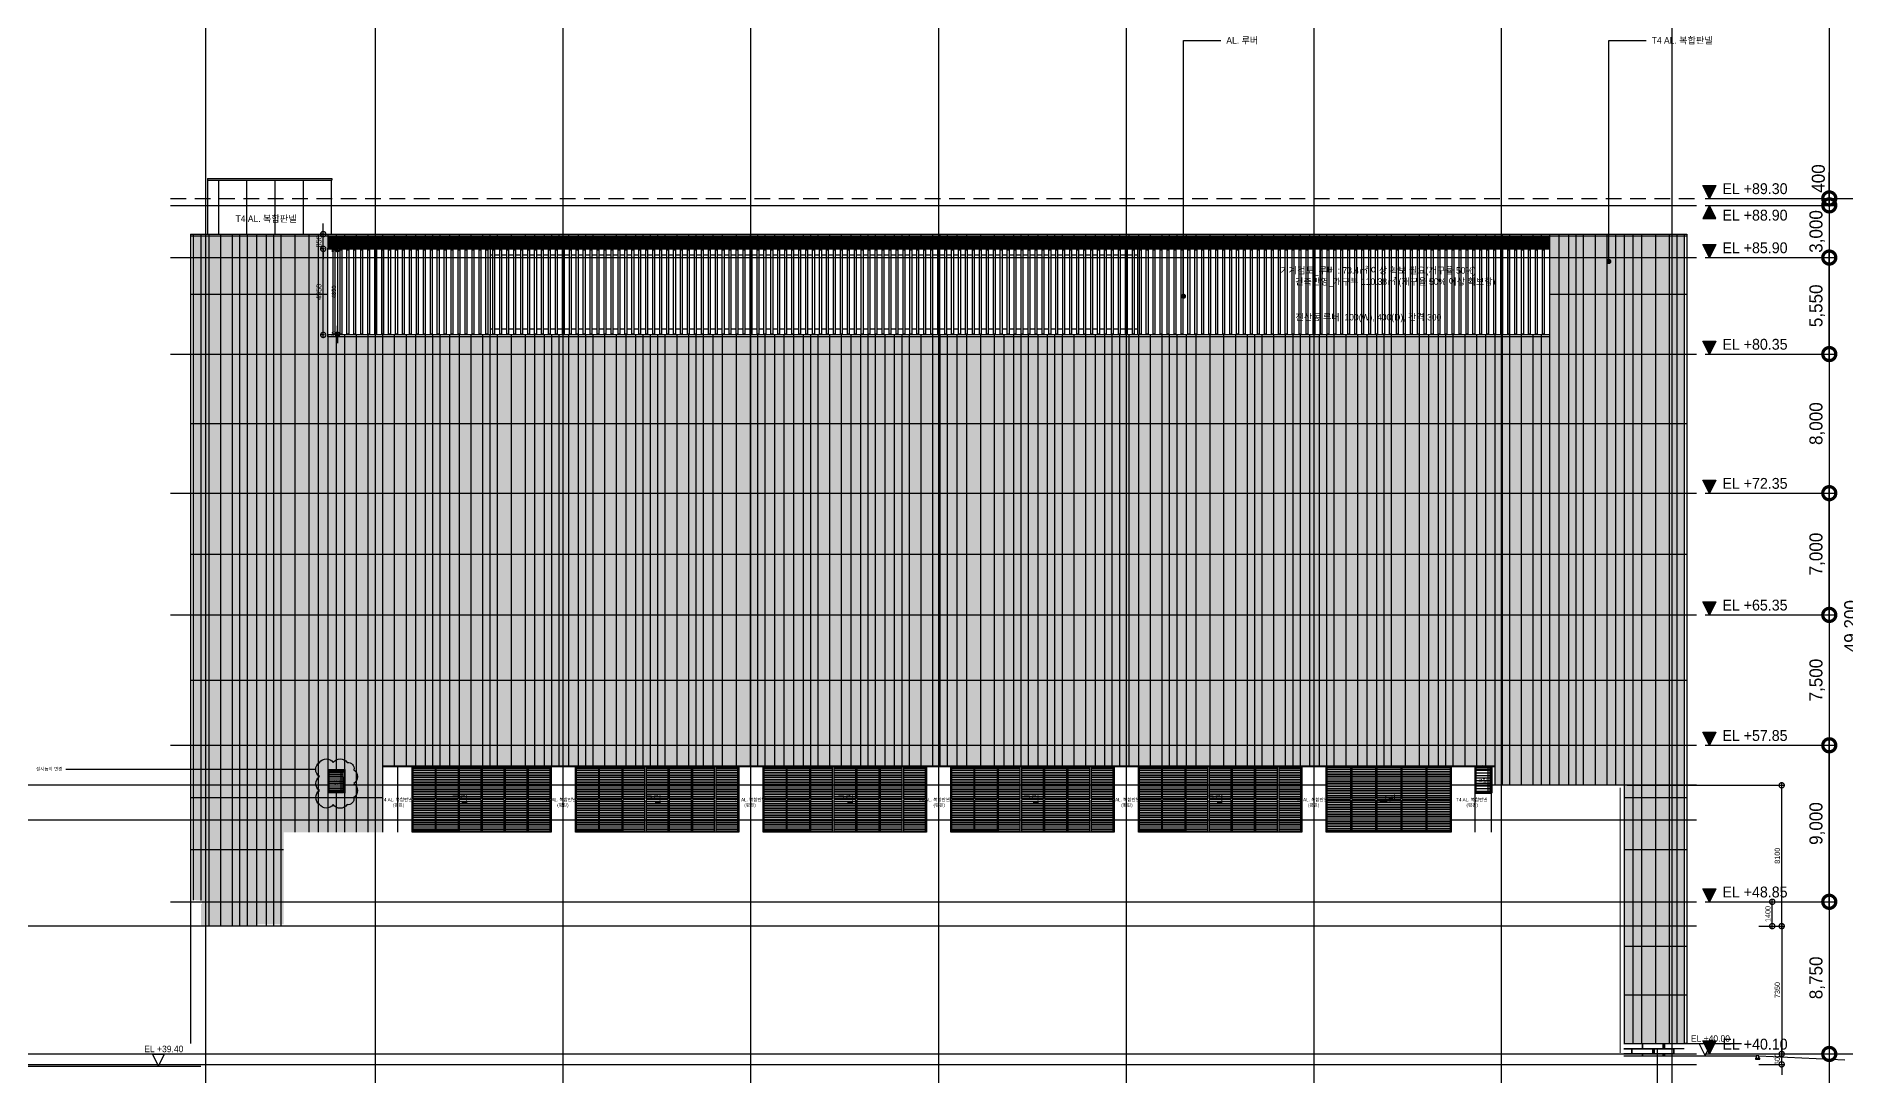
# Model space of a CAD drawing. Extents: x -43225 to 210250, y 0 to 148500.
# Drawn here: x 71560 to 175645, y 36529 to 96260 of the extents above; entities that cross this region are included whole.
import ezdxf
from ezdxf.enums import TextEntityAlignment as Align
from ezdxf.xclip import XClip

# ---------------------------------------------------------------- set-up
doc = ezdxf.new("R2010")
doc.units = 0
doc.header["$LTSCALE"] = 500
doc.header["$MEASUREMENT"] = 0
doc.header["$XCLIPFRAME"] = 0
doc.linetypes.add('ACAD_ISO05W100', pattern=[33, 24, -3, 0, -3, 0, -3])
doc.linetypes.add('HID', pattern=[2.8, 1.8, -1])
doc.layers.get('0').update_dxf_attribs({"linetype": 'CONTINUOUS'})
doc.layers.get('Defpoints').update_dxf_attribs({"linetype": 'CONTINUOUS'})
for name, color, linetype in [('# 레벨 계획', 193, 'CONTINUOUS'), ('A-CEN', 1, 'CONTINUOUS'), ('A-DIM', 7, 'CONTINUOUS'), ('A-ELE-252', 252, 'CONTINUOUS'), ('A-ELE-5', 5, 'CONTINUOUS'), ('A-ELE-7', 7, 'CONTINUOUS'), ('A-ELE-8', 8, 'CONTINUOUS'), ('A-ELE-8 해치(세로)', 8, 'CONTINUOUS'), ('A-HAT', 8, 'CONTINUOUS'), ('A-SITE', 2, 'ACAD_ISO05W100'), ('A-SYM-BUB', 3, 'CONTINUOUS'), ('A-SYM-LEVEL', 7, 'CONTINUOUS'), ('A-버림CONC', 5, 'CONTINUOUS')]:
    doc.layers.add(name, color=color, linetype=linetype)
for name, color, linetype, plot in [('A-CEN-AXIS', 1, 'CONTINUOUS', False), ('NOPLOT', 193, 'CONTINUOUS', False), ('NOPLOT-TEXT', 41, 'CONTINUOUS', False)]:
    doc.layers.add(name, color=color, linetype=linetype, plot=plot)
doc.layers.add('A-WIN-ELE', color=8, linetype='CONTINUOUS', lineweight=9)
doc.styles.add('Gdim', font='')
doc.styles.get('Gdim').set_extended_font_data('Dotum')
doc.dimstyles.new('Gdim100', dxfattribs={"dimscale": 100, "dimtxt": 3, "dimasz": 6, "dimexe": 1.5, "dimexo": 2, "dimgap": 1, "dimtad": 1, "dimdec": 0, "dimzin": 0, "dimdsep": 46, "dimtxsty": 'Gdim', "dimblk": 'DOTSMALL', "dimcen": 1.5, "dimdle": 1.5, "dimclrd": 1, "dimclre": 1, "dimclrt": 256, "dimazin": 0, "dimtfac": 1, "dimtdec": 0, "dimtix": 1, "dimtmove": 2, "dimatfit": 3, "dimldrblk": 'DOTSMALL', "dimfxl": 1.5, "dimtolj": 1, "dimtzin": 0, "dimlwd": -1, "dimlwe": -1, "dimarcsym": 0})
doc.dimstyles.new('Gdim200', dxfattribs={"dimscale": 200, "dimtxt": 3, "dimasz": 6, "dimexe": 1.5, "dimexo": 2, "dimgap": 1, "dimtad": 1, "dimdec": 0, "dimzin": 0, "dimdsep": 46, "dimlunit": 6, "dimtxsty": 'Gdim', "dimblk": 'DOTSMALL', "dimcen": 1.5, "dimdle": 1.5, "dimclrd": 1, "dimclre": 1, "dimclrt": 256, "dimazin": 0, "dimtfac": 1, "dimtdec": 0, "dimtix": 1, "dimtmove": 2, "dimatfit": 3, "dimldrblk": 'DOTSMALL', "dimfxl": 1.5, "dimtolj": 1, "dimtzin": 0, "dimlwd": -1, "dimlwe": -1, "dimarcsym": 0})
pattern_1 = [(0, (127347.63, -141960), (0, 100), [])]

msp = doc.modelspace()

# ---------------------------------------------------------------- texts
at = {"layer": 'NOPLOT', "color": 3, "style": 'Gdim'}
msp.add_text('설치높이 변경', height=187.5, rotation=360, dxfattribs=at).set_placement((71547.6, 54024.9))
at = {"layer": 'NOPLOT-TEXT', "linetype": 'Continuous', "style": 'Gdim'}
for s, p in [('AL. 루버', (140053.8, 96020.2)), ('T4 AL. 복합판넬', (164530.6, 96020.2)), ('T4 AL. 복합판넬', (83031.5, 85763.8))]:
    msp.add_text(s, height=375, rotation=360, dxfattribs=at).set_placement(p, align=Align.MIDDLE_LEFT)
msp.add_text('기계검토_루버 : 73.4㎡ 이상 확보 필요(개구율 50%%%)', height=375, rotation=360, dxfattribs=at).set_placement((148785.1, 82790.3), align=Align.MIDDLE_CENTER)
msp.add_text('건축반영_개구부 110.38㎡ (개구율 50%%% 이상 확보함)', height=375, rotation=360, dxfattribs=at).set_placement((155542.8, 81959.1), align=Align.RIGHT)
for s, height, p in [('전산동 루버: 100(W), 400(D), 간격 300', 375, (144026.4, 79912.4)), ('두겁', 20, (154788.2, 54268.4)), ('T4 AL. 복합판넬', 20, (88287.2, 53304.1)), ('그릴', 187.5, (88558.9, 53297.7)), ('0.98 m2', 40, (88718.4, 53206.2)), ('두겁', 20, (88788.2, 54008.4)), ('T4 AL. 복합판넬', 20, (89156.5, 53304.1)), ('그릴', 187.5, (154558.8, 53352.1)), ('1.15 m2', 40, (154718.4, 53260.6)), ('T4 AL. 복합판넬', 20, (155302.1, 53580.7)), ('두겁', 20, (88788.2, 52788)), ('T4 AL. 복합판넬', 187.5, (91414.1, 52261.1)), ('(평판)', 187.5, (92092.1, 51947.8)), ('그릴', 375, (95461.5, 52202)), ('T4 AL. 복합판넬', 187.5, (100838.3, 52261.1)), ('(평판)', 187.5, (101543.5, 51947.8)), ('그릴', 375, (106578.3, 52202)), ('T4 AL. 복합판넬', 187.5, (111752.2, 52261.1)), ('(평판)', 187.5, (112313.8, 51947.8)), ('그릴', 375, (117657.7, 52202)), ('T4 AL. 복합판넬', 187.5, (122345.6, 52261.1)), ('(평판)', 187.5, (123199.4, 51947.8)), ('그릴', 375, (128337.6, 52202)), ('T4 AL. 복합판넬', 187.5, (133276.6, 52261.1)), ('(평판)', 187.5, (134004.4, 51947.8)), ('그릴', 375, (138914.8, 52202)), ('T4 AL. 복합판넬', 187.5, (144097.5, 52261.1)), ('(평판)', 187.5, (144750.9, 51947.8)), ('그릴', 375, (148853.3, 52202)), ('T4 AL. 복합판넬', 187.5, (153277.9, 52261.1)), ('(평판)', 187.5, (153872.2, 51947.8)), ('두겁', 20, (154788.2, 52728))]:
    msp.add_text(s, height=height, rotation=360, dxfattribs=at).set_placement(p)

# ---------------------------------------------------------------- blocks, each defined once
blk = doc.blocks.new('_DotSmall')
at = {"color": 0, "linetype": 'ByBlock', "const_width": 0.5}
blk.add_lwpolyline([(-0.0625, 0, 1), (0.0625, 0, 1)], format="xyb", close=True, dxfattribs=at)
blk = doc.blocks.new('*D2')
at = {"layer": 'Defpoints', "color": 0, "transparency": 16777216}
for p in [(170495, 45079), (170495, 37729), (172012, 37729)]:
    blk.add_point(p, dxfattribs=at)
at = {"layer": 'NOPLOT', "color": 1, "transparency": 16777216}
for p, q in [((170695, 45079), (172162, 45079)), ((172012, 45229), (172012, 37579)), ((170695, 37729), (172162, 37729))]:
    blk.add_line(p, q, dxfattribs=at)
at = {"layer": 'NOPLOT', "color": 1, "transparency": 16777216, "xscale": 600, "yscale": 600, "zscale": 600}
for p, rotation in [((172012, 45079), 90), ((172012, 37729), 270)]:
    blk.add_blockref('_DotSmall', p, dxfattribs=dict(at, rotation=rotation))
at = {"layer": 'NOPLOT', "transparency": 16777216, "insert": (171762, 41404), "char_height": 300, "attachment_point": 5, "rotation": 90, "style": 'Gdim'}
blk.add_mtext('\\A1;7350', dxfattribs=at)
blk = doc.blocks.new('*D3')
at = {"layer": 'Defpoints', "color": 0, "transparency": 16777216}
for p in [(170495, 37729), (172012, 37729), (170495, 37129)]:
    blk.add_point(p, dxfattribs=at)
at = {"layer": 'NOPLOT', "color": 1, "transparency": 16777216}
for p, q in [((170695, 37729), (172162, 37729)), ((172012, 37729), (172012, 38329)), ((172012, 37129), (172012, 37729)), ((170695, 37129), (172162, 37129)), ((172012, 37129), (172012, 36529))]:
    blk.add_line(p, q, dxfattribs=at)
at = {"layer": 'NOPLOT', "color": 1, "transparency": 16777216, "xscale": 600, "yscale": 600, "zscale": 600}
for p, rotation in [((172012, 37729), 270), ((172012, 37129), 90)]:
    blk.add_blockref('_DotSmall', p, dxfattribs=dict(at, rotation=rotation))
at = {"layer": 'NOPLOT', "transparency": 16777216, "insert": (171762, 37429), "char_height": 300, "attachment_point": 5, "rotation": 90, "style": 'Gdim'}
blk.add_mtext('\\A1;600', dxfattribs=at)
blk = doc.blocks.new('*D4')
at = {"layer": 'Defpoints', "color": 0, "transparency": 16777216}
for p in [(170495, 46479), (171468, 46479), (170495, 45079)]:
    blk.add_point(p, dxfattribs=at)
at = {"layer": 'NOPLOT', "color": 1, "transparency": 16777216}
for p, q in [((170695, 46479), (171618, 46479)), ((171468, 44929), (171468, 46629)), ((170695, 45079), (171618, 45079))]:
    blk.add_line(p, q, dxfattribs=at)
at = {"layer": 'NOPLOT', "color": 1, "transparency": 16777216, "xscale": 600, "yscale": 600, "zscale": 600}
for p, rotation in [((171468, 46479), 90), ((171468, 45079), 270)]:
    blk.add_blockref('_DotSmall', p, dxfattribs=dict(at, rotation=rotation))
at = {"layer": 'NOPLOT', "transparency": 16777216, "insert": (171218, 45779), "char_height": 300, "attachment_point": 5, "rotation": 90, "style": 'Gdim'}
blk.add_mtext('\\A1;1400', dxfattribs=at)
blk = doc.blocks.new('*D5')
at = {"layer": 'Defpoints', "color": 0, "transparency": 16777216}
for p in [(162921, 53179), (172012, 53179), (170495, 45079)]:
    blk.add_point(p, dxfattribs=at)
at = {"layer": 'NOPLOT', "color": 1, "transparency": 16777216}
for p, q in [((163121, 53179), (172162, 53179)), ((172012, 44929), (172012, 53329)), ((170695, 45079), (172162, 45079))]:
    blk.add_line(p, q, dxfattribs=at)
at = {"layer": 'NOPLOT', "color": 1, "transparency": 16777216, "xscale": 600, "yscale": 600, "zscale": 600}
for p, rotation in [((172012, 53179), 90), ((172012, 45079), 270)]:
    blk.add_blockref('_DotSmall', p, dxfattribs=dict(at, rotation=rotation))
at = {"layer": 'NOPLOT', "transparency": 16777216, "insert": (171762, 49129), "char_height": 300, "attachment_point": 5, "rotation": 90, "style": 'Gdim'}
blk.add_mtext('\\A1;8100', dxfattribs=at)
blk = doc.blocks.new('*D6')
at = {"layer": 'Defpoints', "color": 0, "transparency": 16777216}
for p in [(88080, 84029), (88345, 84029), (88345, 79079)]:
    blk.add_point(p, dxfattribs=at)
at = {"layer": 'NOPLOT', "color": 1, "transparency": 16777216}
for p, q in [((88145, 84029), (87930, 84029)), ((88080, 78929), (88080, 84179)), ((88145, 79079), (87930, 79079))]:
    blk.add_line(p, q, dxfattribs=at)
at = {"layer": 'NOPLOT', "color": 1, "transparency": 16777216, "xscale": 600, "yscale": 600, "zscale": 600}
for p, rotation in [((88080, 84029), 90), ((88080, 79079), 270)]:
    blk.add_blockref('_DotSmall', p, dxfattribs=dict(at, rotation=rotation))
at = {"layer": 'NOPLOT', "transparency": 16777216, "insert": (87830, 81554), "char_height": 300, "attachment_point": 5, "rotation": 90, "style": 'Gdim'}
blk.add_mtext('\\A1;4950', dxfattribs=at)
blk = doc.blocks.new('*D7')
at = {"layer": 'Defpoints', "color": 0, "transparency": 16777216}
for p in [(88895, 84029), (89045, 84029), (89045, 83979)]:
    blk.add_point(p, dxfattribs=at)
at = {"layer": 'NOPLOT', "color": 1, "transparency": 16777216}
for p, q in [((88895, 84029), (88895, 84509)), ((88885, 84029), (88775, 84029)), ((88885, 83979), (88775, 83979)), ((88895, 83979), (88895, 84029)), ((88895, 83979), (88895, 83499))]:
    blk.add_line(p, q, dxfattribs=at)
at = {"layer": 'NOPLOT', "color": 1, "transparency": 16777216, "xscale": 480, "yscale": 480, "zscale": 480}
for p, rotation in [((88895, 84029), 270), ((88895, 83979), 90)]:
    blk.add_blockref('_DotSmall', p, dxfattribs=dict(at, rotation=rotation))
at = {"layer": 'NOPLOT', "transparency": 16777216, "insert": (88695, 84004), "char_height": 240, "attachment_point": 5, "rotation": 90, "style": 'Gdim'}
blk.add_mtext('\\A1;50', dxfattribs=at)
blk = doc.blocks.new('*D8')
at = {"layer": 'Defpoints', "color": 0, "transparency": 16777216}
for p in [(89045, 83979), (88895, 79129), (89045, 79129)]:
    blk.add_point(p, dxfattribs=at)
at = {"layer": 'NOPLOT', "color": 1, "transparency": 16777216}
for p, q in [((88885, 83979), (88775, 83979)), ((88895, 84099), (88895, 79009)), ((88885, 79129), (88775, 79129))]:
    blk.add_line(p, q, dxfattribs=at)
at = {"layer": 'NOPLOT', "color": 1, "transparency": 16777216, "xscale": 480, "yscale": 480, "zscale": 480}
for p, rotation in [((88895, 83979), 90), ((88895, 79129), 270)]:
    blk.add_blockref('_DotSmall', p, dxfattribs=dict(at, rotation=rotation))
at = {"layer": 'NOPLOT', "transparency": 16777216, "insert": (88695, 81554), "char_height": 240, "attachment_point": 5, "rotation": 90, "style": 'Gdim'}
blk.add_mtext('\\A1;4850', dxfattribs=at)
blk = doc.blocks.new('*D9')
at = {"layer": 'Defpoints', "color": 0, "transparency": 16777216}
for p in [(89045, 79129), (88895, 79079), (89045, 79079)]:
    blk.add_point(p, dxfattribs=at)
at = {"layer": 'NOPLOT', "color": 1, "transparency": 16777216}
for p, q in [((88885, 79129), (88775, 79129)), ((88895, 79129), (88895, 79609)), ((88895, 79129), (88895, 79079)), ((88885, 79079), (88775, 79079)), ((88895, 79079), (88895, 78599))]:
    blk.add_line(p, q, dxfattribs=at)
at = {"layer": 'NOPLOT', "color": 1, "transparency": 16777216, "xscale": 480, "yscale": 480, "zscale": 480}
for p, rotation in [((88895, 79129), 270), ((88895, 79079), 90)]:
    blk.add_blockref('_DotSmall', p, dxfattribs=dict(at, rotation=rotation))
at = {"layer": 'NOPLOT', "transparency": 16777216, "insert": (88695, 79104), "char_height": 240, "attachment_point": 5, "rotation": 90, "style": 'Gdim'}
blk.add_mtext('\\A1;50', dxfattribs=at)
blk = doc.blocks.new('*D10')
at = {"layer": 'Defpoints', "color": 0, "transparency": 16777216}
for p in [(88080, 84879), (88345, 84879), (88345, 84029)]:
    blk.add_point(p, dxfattribs=at)
at = {"layer": 'NOPLOT', "color": 1, "transparency": 16777216}
for p, q in [((88080, 84879), (88080, 85479)), ((88145, 84879), (87930, 84879)), ((88080, 84029), (88080, 84879)), ((88145, 84029), (87930, 84029)), ((88080, 84029), (88080, 83429))]:
    blk.add_line(p, q, dxfattribs=at)
at = {"layer": 'NOPLOT', "color": 1, "transparency": 16777216, "xscale": 600, "yscale": 600, "zscale": 600}
for p, rotation in [((88080, 84879), 270), ((88080, 84029), 90)]:
    blk.add_blockref('_DotSmall', p, dxfattribs=dict(at, rotation=rotation))
at = {"layer": 'NOPLOT', "transparency": 16777216, "insert": (87830, 84454), "char_height": 300, "attachment_point": 5, "rotation": 90, "style": 'Gdim'}
blk.add_mtext('\\A1;850', dxfattribs=at)
blk = doc.blocks.new('*D12')
at = {"layer": 'Defpoints', "color": 0, "transparency": 16777216}
for p in [(154405, 54199), (155235, 54199), (155235, 54122)]:
    blk.add_point(p, dxfattribs=at)
at = {"layer": 'NOPLOT', "color": 1, "transparency": 16777216}
for p, q in [((154405, 54179), (154405, 54107)), ((155235, 54179), (155235, 54107)), ((154390, 54122), (155250, 54122))]:
    blk.add_line(p, q, dxfattribs=at)
at = {"layer": 'NOPLOT', "color": 1, "transparency": 16777216, "xscale": 60, "yscale": 60, "zscale": 60, "rotation": 180}
blk.add_blockref('_DotSmall', (154405, 54122), dxfattribs=at)
at = {"layer": 'NOPLOT', "color": 1, "transparency": 16777216, "xscale": 60, "yscale": 60, "zscale": 60}
blk.add_blockref('_DotSmall', (155235, 54122), dxfattribs=at)
at = {"layer": 'NOPLOT', "transparency": 16777216, "insert": (154820, 54147), "char_height": 30, "attachment_point": 5, "style": 'Gdim'}
blk.add_mtext('\\A1;830', dxfattribs=at)
blk = doc.blocks.new('*D13')
at = {"layer": 'Defpoints', "color": 0, "transparency": 16777216}
for p in [(155120, 54199), (155215, 54199), (155235, 52819)]:
    blk.add_point(p, dxfattribs=at)
at = {"layer": 'NOPLOT', "color": 1, "transparency": 16777216}
for p, q in [((155195, 54199), (155105, 54199)), ((155120, 52804), (155120, 54214)), ((155215, 52819), (155105, 52819))]:
    blk.add_line(p, q, dxfattribs=at)
at = {"layer": 'NOPLOT', "color": 1, "transparency": 16777216, "xscale": 60, "yscale": 60, "zscale": 60}
for p, rotation in [((155120, 54199), 90), ((155120, 52819), 270)]:
    blk.add_blockref('_DotSmall', p, dxfattribs=dict(at, rotation=rotation))
at = {"layer": 'NOPLOT', "transparency": 16777216, "insert": (155095, 53509), "char_height": 30, "attachment_point": 5, "rotation": 90, "style": 'Gdim'}
blk.add_mtext('\\A1;1380', dxfattribs=at)
blk = doc.blocks.new('*D14')
at = {"layer": 'Defpoints', "color": 0, "transparency": 16777216}
for p in [(155275, 54259), (155343, 54259), (155275, 52759)]:
    blk.add_point(p, dxfattribs=at)
at = {"layer": 'NOPLOT', "color": 1, "transparency": 16777216}
for p, q in [((155295, 54259), (155358, 54259)), ((155343, 52744), (155343, 54274)), ((155295, 52759), (155358, 52759))]:
    blk.add_line(p, q, dxfattribs=at)
at = {"layer": 'NOPLOT', "color": 1, "transparency": 16777216, "xscale": 60, "yscale": 60, "zscale": 60}
for p, rotation in [((155343, 54259), 90), ((155343, 52759), 270)]:
    blk.add_blockref('_DotSmall', p, dxfattribs=dict(at, rotation=rotation))
at = {"layer": 'NOPLOT', "transparency": 16777216, "insert": (155318, 53509), "char_height": 30, "attachment_point": 5, "rotation": 90, "style": 'Gdim'}
blk.add_mtext('\\A1;1500', dxfattribs=at)
blk = doc.blocks.new('*D15')
at = {"layer": 'Defpoints', "color": 0, "transparency": 16777216}
for p in [(154345, 54259), (155295, 54301), (155295, 54259)]:
    blk.add_point(p, dxfattribs=at)
at = {"layer": 'NOPLOT', "color": 1, "transparency": 16777216}
for p, q in [((154330, 54301), (155310, 54301)), ((154345, 54279), (154345, 54316)), ((155295, 54279), (155295, 54316))]:
    blk.add_line(p, q, dxfattribs=at)
at = {"layer": 'NOPLOT', "color": 1, "transparency": 16777216, "xscale": 60, "yscale": 60, "zscale": 60, "rotation": 180}
blk.add_blockref('_DotSmall', (154345, 54301), dxfattribs=at)
at = {"layer": 'NOPLOT', "color": 1, "transparency": 16777216, "xscale": 60, "yscale": 60, "zscale": 60}
blk.add_blockref('_DotSmall', (155295, 54301), dxfattribs=at)
at = {"layer": 'NOPLOT', "transparency": 16777216, "insert": (154820, 54326), "char_height": 30, "attachment_point": 5, "style": 'Gdim'}
blk.add_mtext('\\A1;950', dxfattribs=at)
blk = doc.blocks.new('*D16')
at = {"layer": 'Defpoints', "color": 0, "transparency": 16777216}
for p in [(88405, 53999), (89235, 53999), (89235, 53922)]:
    blk.add_point(p, dxfattribs=at)
at = {"layer": 'NOPLOT', "color": 1, "transparency": 16777216}
for p, q in [((88390, 53922), (89250, 53922)), ((88405, 53979), (88405, 53907)), ((89235, 53979), (89235, 53907))]:
    blk.add_line(p, q, dxfattribs=at)
at = {"layer": 'NOPLOT', "color": 1, "transparency": 16777216, "xscale": 60, "yscale": 60, "zscale": 60, "rotation": 180}
blk.add_blockref('_DotSmall', (88405, 53922), dxfattribs=at)
at = {"layer": 'NOPLOT', "color": 1, "transparency": 16777216, "xscale": 60, "yscale": 60, "zscale": 60}
blk.add_blockref('_DotSmall', (89235, 53922), dxfattribs=at)
at = {"layer": 'NOPLOT', "transparency": 16777216, "insert": (88820, 53947), "char_height": 30, "attachment_point": 5, "style": 'Gdim'}
blk.add_mtext('\\A1;830', dxfattribs=at)
blk = doc.blocks.new('*D17')
at = {"layer": 'Defpoints', "color": 0, "transparency": 16777216}
for p in [(89120, 53999), (89215, 53999), (89215, 52819)]:
    blk.add_point(p, dxfattribs=at)
at = {"layer": 'NOPLOT', "color": 1, "transparency": 16777216}
for p, q in [((89195, 53999), (89105, 53999)), ((89120, 52804), (89120, 54014)), ((89195, 52819), (89105, 52819))]:
    blk.add_line(p, q, dxfattribs=at)
at = {"layer": 'NOPLOT', "color": 1, "transparency": 16777216, "xscale": 60, "yscale": 60, "zscale": 60}
for p, rotation in [((89120, 53999), 90), ((89120, 52819), 270)]:
    blk.add_blockref('_DotSmall', p, dxfattribs=dict(at, rotation=rotation))
at = {"layer": 'NOPLOT', "transparency": 16777216, "insert": (89095, 53409), "char_height": 30, "attachment_point": 5, "rotation": 90, "style": 'Gdim'}
blk.add_mtext('\\A1;1180', dxfattribs=at)
blk = doc.blocks.new('*D18')
at = {"layer": 'Defpoints', "color": 0, "transparency": 16777216}
for p in [(89275, 54059), (89343, 54059), (89275, 52759)]:
    blk.add_point(p, dxfattribs=at)
at = {"layer": 'NOPLOT', "color": 1, "transparency": 16777216}
for p, q in [((89295, 54059), (89358, 54059)), ((89343, 52744), (89343, 54074)), ((89295, 52759), (89358, 52759))]:
    blk.add_line(p, q, dxfattribs=at)
at = {"layer": 'NOPLOT', "color": 1, "transparency": 16777216, "xscale": 60, "yscale": 60, "zscale": 60}
for p, rotation in [((89343, 54059), 90), ((89343, 52759), 270)]:
    blk.add_blockref('_DotSmall', p, dxfattribs=dict(at, rotation=rotation))
at = {"layer": 'NOPLOT', "transparency": 16777216, "insert": (89318, 53409), "char_height": 30, "attachment_point": 5, "rotation": 90, "style": 'Gdim'}
blk.add_mtext('\\A1;1300', dxfattribs=at)
blk = doc.blocks.new('*D54')
at = {"layer": 'Defpoints', "color": 0, "transparency": 16777216}
for p in [(0, 300), (0, 0), (93, 300)]:
    blk.add_point(p, dxfattribs=at)
at = {"layer": 'NOPLOT', "color": 1, "transparency": 16777216}
for p, q in [((20, 300), (108, 300)), ((20, 0), (108, 0)), ((93, -15), (93, 315))]:
    blk.add_line(p, q, dxfattribs=at)
at = {"layer": 'NOPLOT', "color": 1, "transparency": 16777216, "xscale": 60, "yscale": 60, "zscale": 60}
for p, rotation in [((93, 300), 90), ((93, 0), 270)]:
    blk.add_blockref('_DotSmall', p, dxfattribs=dict(at, rotation=rotation))
at = {"layer": 'NOPLOT', "transparency": 16777216, "insert": (68, 150), "char_height": 30, "attachment_point": 5, "rotation": 90, "style": 'Gdim'}
blk.add_mtext('\\A1;300', dxfattribs=at)
blk = doc.blocks.new('*D56')
at = {"layer": 'Defpoints', "color": 0, "transparency": 16777216}
for p in [(0, 300), (0, 0), (93, 300)]:
    blk.add_point(p, dxfattribs=at)
at = {"layer": 'NOPLOT', "color": 1, "transparency": 16777216}
for p, q in [((20, 300), (108, 300)), ((20, 0), (108, 0)), ((93, -15), (93, 315))]:
    blk.add_line(p, q, dxfattribs=at)
at = {"layer": 'NOPLOT', "color": 1, "transparency": 16777216, "xscale": 60, "yscale": 60, "zscale": 60}
for p, rotation in [((93, 300), 90), ((93, 0), 270)]:
    blk.add_blockref('_DotSmall', p, dxfattribs=dict(at, rotation=rotation))
at = {"layer": 'NOPLOT', "transparency": 16777216, "insert": (68, 150), "char_height": 30, "attachment_point": 5, "rotation": 90, "style": 'Gdim'}
blk.add_mtext('\\A1;300', dxfattribs=at)
blk = doc.blocks.new('A$C9a1ebf59')
for p, q in [((0, -350), (150, -350)), ((250, -350), (550, -350)), ((650, -350), (950, -350)), ((1050, -350), (1350, -350)), ((1450, -350), (1750, -350)), ((1850, -350), (2150, -350)), ((2250, -350), (2550, -350)), ((2650, -350), (2950, -350)), ((3050, -350), (3350, -350)), ((3450, -350), (3750, -350)), ((3850, -350), (4150, -350)), ((4250, -350), (4550, -350)), ((4650, -350), (4950, -350)), ((5050, -350), (5350, -350)), ((5450, -350), (5750, -350)), ((5850, -350), (6150, -350)), ((6250, -350), (6550, -350)), ((6650, -350), (6950, -350)), ((7050, -350), (7350, -350)), ((7450, -350), (7750, -350)), ((7850, -350), (8150, -350)), ((8250, -350), (8550, -350)), ((8650, -350), (8950, -350)), ((9050, -350), (9350, -350)), ((9450, -350), (9750, -350)), ((9850, -350), (10150, -350)), ((10250, -350), (10550, -350)), ((10650, -350), (10950, -350)), ((11050, -350), (11350, -350)), ((11450, -350), (11750, -350)), ((11850, -350), (12150, -350)), ((12250, -350), (12550, -350)), ((12650, -350), (12950, -350)), ((13050, -350), (13350, -350)), ((13450, -350), (13750, -350)), ((13850, -350), (14150, -350)), ((14250, -350), (14550, -350)), ((14650, -350), (14950, -350)), ((15050, -350), (15350, -350)), ((15450, -350), (15750, -350)), ((15850, -350), (16150, -350)), ((16250, -350), (16550, -350)), ((16650, -350), (16950, -350)), ((17050, -350), (17350, -350)), ((17450, -350), (17750, -350)), ((17850, -350), (18150, -350)), ((18250, -350), (18550, -350)), ((18650, -350), (18950, -350)), ((19050, -350), (19350, -350)), ((19450, -350), (19750, -350)), ((19850, -350), (20150, -350)), ((20250, -350), (20550, -350)), ((20650, -350), (20950, -350)), ((21050, -350), (21350, -350)), ((21450, -350), (21750, -350)), ((21850, -350), (22150, -350)), ((22250, -350), (22550, -350)), ((22650, -350), (22950, -350)), ((23050, -350), (23350, -350)), ((23450, -350), (23750, -350)), ((23850, -350), (24150, -350)), ((24250, -350), (24550, -350)), ((24650, -350), (24950, -350)), ((25050, -350), (25350, -350)), ((25450, -350), (25750, -350)), ((25850, -350), (26150, -350)), ((26250, -350), (26550, -350)), ((26650, -350), (26950, -350)), ((27050, -350), (27350, -350)), ((27450, -350), (27750, -350)), ((27850, -350), (28150, -350)), ((28250, -350), (28550, -350)), ((28650, -350), (28950, -350)), ((29050, -350), (29350, -350)), ((29450, -350), (29750, -350)), ((29850, -350), (30150, -350)), ((30250, -350), (30550, -350)), ((30650, -350), (30950, -350)), ((31050, -350), (31350, -350)), ((31450, -350), (31750, -350)), ((31850, -350), (32150, -350)), ((32250, -350), (32550, -350)), ((32650, -350), (32950, -350)), ((33050, -350), (33350, -350)), ((33450, -350), (33750, -350)), ((33850, -350), (34150, -350)), ((34250, -350), (34550, -350)), ((34650, -350), (34950, -350)), ((35050, -350), (35350, -350)), ((35450, -350), (35750, -350)), ((35850, -350), (36150, -350)), ((36250, -350), (36550, -350)), ((36650, -350), (36950, -350)), ((37050, -350), (37250, -350)), ((0, -4600), (150, -4600)), ((250, -4600), (550, -4600)), ((650, -4600), (950, -4600)), ((1050, -4600), (1350, -4600)), ((1450, -4600), (1750, -4600)), ((1850, -4600), (2150, -4600)), ((2250, -4600), (2550, -4600)), ((2650, -4600), (2950, -4600)), ((3050, -4600), (3350, -4600)), ((3450, -4600), (3750, -4600)), ((3850, -4600), (4150, -4600)), ((4250, -4600), (4550, -4600)), ((4650, -4600), (4950, -4600)), ((5050, -4600), (5350, -4600)), ((5450, -4600), (5750, -4600)), ((5850, -4600), (6150, -4600)), ((6250, -4600), (6550, -4600)), ((6650, -4600), (6950, -4600)), ((7050, -4600), (7350, -4600)), ((7450, -4600), (7750, -4600)), ((7850, -4600), (8150, -4600)), ((8250, -4600), (8550, -4600)), ((8650, -4600), (8950, -4600)), ((9050, -4600), (9350, -4600)), ((9450, -4600), (9750, -4600)), ((9850, -4600), (10150, -4600)), ((10250, -4600), (10550, -4600)), ((10650, -4600), (10950, -4600)), ((11050, -4600), (11350, -4600)), ((11450, -4600), (11750, -4600)), ((11850, -4600), (12150, -4600)), ((12250, -4600), (12550, -4600)), ((12650, -4600), (12950, -4600)), ((13050, -4600), (13350, -4600)), ((13450, -4600), (13750, -4600)), ((13850, -4600), (14150, -4600)), ((14250, -4600), (14550, -4600)), ((14650, -4600), (14950, -4600)), ((15050, -4600), (15350, -4600)), ((15450, -4600), (15750, -4600)), ((15850, -4600), (16150, -4600)), ((16250, -4600), (16550, -4600)), ((16650, -4600), (16950, -4600)), ((17050, -4600), (17350, -4600)), ((17450, -4600), (17750, -4600)), ((17850, -4600), (18150, -4600)), ((18250, -4600), (18550, -4600)), ((18650, -4600), (18950, -4600)), ((19050, -4600), (19350, -4600)), ((19450, -4600), (19750, -4600)), ((19850, -4600), (20150, -4600)), ((20250, -4600), (20550, -4600)), ((20650, -4600), (20950, -4600)), ((21050, -4600), (21350, -4600)), ((21450, -4600), (21750, -4600)), ((21850, -4600), (22150, -4600)), ((22250, -4600), (22550, -4600)), ((22650, -4600), (22950, -4600)), ((23050, -4600), (23350, -4600)), ((23450, -4600), (23750, -4600)), ((23850, -4600), (24150, -4600)), ((24250, -4600), (24550, -4600)), ((24650, -4600), (24950, -4600)), ((25050, -4600), (25350, -4600)), ((25450, -4600), (25750, -4600)), ((25850, -4600), (26150, -4600)), ((26250, -4600), (26550, -4600)), ((26650, -4600), (26950, -4600)), ((27050, -4600), (27350, -4600)), ((27450, -4600), (27750, -4600)), ((27850, -4600), (28150, -4600)), ((28250, -4600), (28550, -4600)), ((28650, -4600), (28950, -4600)), ((29050, -4600), (29350, -4600)), ((29450, -4600), (29750, -4600)), ((29850, -4600), (30150, -4600)), ((30250, -4600), (30550, -4600)), ((30650, -4600), (30950, -4600)), ((31050, -4600), (31350, -4600)), ((31450, -4600), (31750, -4600)), ((31850, -4600), (32150, -4600)), ((32250, -4600), (32550, -4600)), ((32650, -4600), (32950, -4600)), ((33050, -4600), (33350, -4600)), ((33450, -4600), (33750, -4600)), ((33850, -4600), (34150, -4600)), ((34250, -4600), (34550, -4600)), ((34650, -4600), (34950, -4600)), ((35050, -4600), (35350, -4600)), ((35450, -4600), (35750, -4600)), ((35850, -4600), (36150, -4600)), ((36250, -4600), (36550, -4600)), ((36650, -4600), (36950, -4600)), ((37050, -4600), (37250, -4600))]:
    blk.add_line(p, q)
blk = doc.blocks.new('A$Cf7920247')
at = {"layer": '# 레벨 계획', "elevation": 0}
for points in [[(133159, 800), (133496, 1475), (132821, 1475), (133159, 800)], [(817, 100), (1154, 775), (479, 775), (817, 100)], [(44155, 200), (44492, 875), (43817, 875), (44155, 200)]]:
    blk.add_lwpolyline(points, dxfattribs=at)
at = {"layer": '# 레벨 계획', "style": 'Gdim'}
for s, p in [('EL +39.30', (0, 899)), ('EL +39.40', (43338, 999)), ('EL +40.00', (132342, 1599, 0))]:
    blk.add_text(s, height=375, rotation=360, dxfattribs=at).set_placement(p)
blk = doc.blocks.new('*D19')
at = {"layer": 'A-DIM', "color": 1, "transparency": 16777216}
for p, q in [((14070694, -322405), (14059144, -322405)), ((14059519, -330238), (14059519, -322030)), ((14070319, -330238), (14070319, -322030))]:
    blk.add_line(p, q, dxfattribs=at)
at = {"layer": 'Defpoints', "color": 0, "transparency": 16777216}
for p in [(14059519, -322405), (14059519, -330738), (14070319, -330738)]:
    blk.add_point(p, dxfattribs=at)
at = {"layer": 'A-DIM', "color": 1, "transparency": 16777216, "xscale": 1500, "yscale": 1500, "zscale": 1500, "rotation": 180}
blk.add_blockref('_DotSmall', (14059519, -322405), dxfattribs=at)
at = {"layer": 'A-DIM', "color": 1, "transparency": 16777216, "xscale": 1500, "yscale": 1500, "zscale": 1500}
blk.add_blockref('_DotSmall', (14070319, -322405), dxfattribs=at)
at = {"layer": 'A-DIM', "transparency": 16777216, "insert": (14064919, -321707), "char_height": 750, "attachment_point": 5, "style": 'Gdim'}
blk.add_mtext('\\A1;10,800', dxfattribs=at)
blk = doc.blocks.new('*D20')
at = {"layer": 'A-DIM', "color": 1, "transparency": 16777216}
for p, q in [((14081494, -322405), (14069944, -322405)), ((14070319, -330238), (14070319, -322030)), ((14081119, -330238), (14081119, -322030))]:
    blk.add_line(p, q, dxfattribs=at)
at = {"layer": 'Defpoints', "color": 0, "transparency": 16777216}
for p in [(14070319, -322405), (14070319, -330738), (14081119, -330738)]:
    blk.add_point(p, dxfattribs=at)
at = {"layer": 'A-DIM', "color": 1, "transparency": 16777216, "xscale": 1500, "yscale": 1500, "zscale": 1500, "rotation": 180}
blk.add_blockref('_DotSmall', (14070319, -322405), dxfattribs=at)
at = {"layer": 'A-DIM', "color": 1, "transparency": 16777216, "xscale": 1500, "yscale": 1500, "zscale": 1500}
blk.add_blockref('_DotSmall', (14081119, -322405), dxfattribs=at)
at = {"layer": 'A-DIM', "transparency": 16777216, "insert": (14075719, -321707), "char_height": 750, "attachment_point": 5, "style": 'Gdim'}
blk.add_mtext('\\A1;10,800', dxfattribs=at)
blk = doc.blocks.new('*D21')
at = {"layer": 'A-DIM', "color": 1, "transparency": 16777216}
for p, q in [((14092294, -322405), (14080744, -322405)), ((14081119, -330238), (14081119, -322030)), ((14091919, -330238), (14091919, -322030))]:
    blk.add_line(p, q, dxfattribs=at)
at = {"layer": 'Defpoints', "color": 0, "transparency": 16777216}
for p in [(14081119, -322405), (14081119, -330738), (14091919, -330738)]:
    blk.add_point(p, dxfattribs=at)
at = {"layer": 'A-DIM', "color": 1, "transparency": 16777216, "xscale": 1500, "yscale": 1500, "zscale": 1500, "rotation": 180}
blk.add_blockref('_DotSmall', (14081119, -322405), dxfattribs=at)
at = {"layer": 'A-DIM', "color": 1, "transparency": 16777216, "xscale": 1500, "yscale": 1500, "zscale": 1500}
blk.add_blockref('_DotSmall', (14091919, -322405), dxfattribs=at)
at = {"layer": 'A-DIM', "transparency": 16777216, "insert": (14086519, -321707), "char_height": 750, "attachment_point": 5, "style": 'Gdim'}
blk.add_mtext('\\A1;10,800', dxfattribs=at)
blk = doc.blocks.new('*D22')
at = {"layer": 'A-DIM', "color": 1, "transparency": 16777216}
for p, q in [((14059894, -322405), (14049344, -322405)), ((14049719, -330238), (14049719, -322030)), ((14059519, -330238), (14059519, -322030))]:
    blk.add_line(p, q, dxfattribs=at)
at = {"layer": 'Defpoints', "color": 0, "transparency": 16777216}
for p in [(14049719, -322405), (14049719, -330738), (14059519, -330738)]:
    blk.add_point(p, dxfattribs=at)
at = {"layer": 'A-DIM', "color": 1, "transparency": 16777216, "xscale": 1500, "yscale": 1500, "zscale": 1500, "rotation": 180}
blk.add_blockref('_DotSmall', (14049719, -322405), dxfattribs=at)
at = {"layer": 'A-DIM', "color": 1, "transparency": 16777216, "xscale": 1500, "yscale": 1500, "zscale": 1500}
blk.add_blockref('_DotSmall', (14059519, -322405), dxfattribs=at)
at = {"layer": 'A-DIM', "transparency": 16777216, "insert": (14054619, -321707), "char_height": 750, "attachment_point": 5, "style": 'Gdim'}
blk.add_mtext('\\A1;9,800', dxfattribs=at)
blk = doc.blocks.new('*D23')
at = {"layer": 'A-DIM', "color": 1, "transparency": 16777216}
for p, q in [((14024694, -322405), (14014044, -322405)), ((14014419, -330238), (14014419, -322030)), ((14024319, -330238), (14024319, -322030))]:
    blk.add_line(p, q, dxfattribs=at)
at = {"layer": 'Defpoints', "color": 0, "transparency": 16777216}
for p in [(14014419, -322405), (14014419, -330738), (14024319, -330738)]:
    blk.add_point(p, dxfattribs=at)
at = {"layer": 'A-DIM', "color": 1, "transparency": 16777216, "xscale": 1500, "yscale": 1500, "zscale": 1500, "rotation": 180}
blk.add_blockref('_DotSmall', (14014419, -322405), dxfattribs=at)
at = {"layer": 'A-DIM', "color": 1, "transparency": 16777216, "xscale": 1500, "yscale": 1500, "zscale": 1500}
blk.add_blockref('_DotSmall', (14024319, -322405), dxfattribs=at)
at = {"layer": 'A-DIM', "transparency": 16777216, "insert": (14019369, -321707), "char_height": 750, "attachment_point": 5, "style": 'Gdim'}
blk.add_mtext('\\A1;9,900', dxfattribs=at)
blk = doc.blocks.new('*D24')
at = {"layer": 'A-DIM', "color": 1, "transparency": 16777216}
for p, q in [((14007144, -322405), (14014794, -322405)), ((14007519, -330238), (14007519, -322030)), ((14014419, -330238), (14014419, -322030))]:
    blk.add_line(p, q, dxfattribs=at)
at = {"layer": 'Defpoints', "color": 0, "transparency": 16777216}
for p in [(14014419, -322405), (14007519, -330738), (14014419, -330738)]:
    blk.add_point(p, dxfattribs=at)
at = {"layer": 'A-DIM', "color": 1, "transparency": 16777216, "xscale": 1500, "yscale": 1500, "zscale": 1500, "rotation": 180}
blk.add_blockref('_DotSmall', (14007519, -322405), dxfattribs=at)
at = {"layer": 'A-DIM', "color": 1, "transparency": 16777216, "xscale": 1500, "yscale": 1500, "zscale": 1500}
blk.add_blockref('_DotSmall', (14014419, -322405), dxfattribs=at)
at = {"layer": 'A-DIM', "transparency": 16777216, "insert": (14010969, -321707), "char_height": 750, "attachment_point": 5, "style": 'Gdim'}
blk.add_mtext('\\A1;6,900', dxfattribs=at)
blk = doc.blocks.new('*D25')
at = {"layer": 'A-DIM', "color": 1, "transparency": 16777216}
for p, q in [((14007144, -320405), (14035594, -320405)), ((14007519, -330238), (14007519, -320030)), ((14035219, -330238), (14035219, -320030))]:
    blk.add_line(p, q, dxfattribs=at)
at = {"layer": 'Defpoints', "color": 0, "transparency": 16777216}
for p in [(14035219, -320405), (14007519, -330738), (14035219, -330738)]:
    blk.add_point(p, dxfattribs=at)
at = {"layer": 'A-DIM', "color": 1, "transparency": 16777216, "xscale": 1500, "yscale": 1500, "zscale": 1500, "rotation": 180}
blk.add_blockref('_DotSmall', (14007519, -320405), dxfattribs=at)
at = {"layer": 'A-DIM', "color": 1, "transparency": 16777216, "xscale": 1500, "yscale": 1500, "zscale": 1500}
blk.add_blockref('_DotSmall', (14035219, -320405), dxfattribs=at)
at = {"layer": 'A-DIM', "transparency": 16777216, "insert": (14021369, -319707), "char_height": 750, "attachment_point": 5, "style": 'Gdim'}
blk.add_mtext('\\A1;27,700', dxfattribs=at)
blk = doc.blocks.new('*D26')
at = {"layer": 'A-DIM', "color": 1, "transparency": 16777216}
for p, q in [((14035594, -322405), (14023944, -322405)), ((14024319, -330238), (14024319, -322030)), ((14035219, -330238), (14035219, -322030))]:
    blk.add_line(p, q, dxfattribs=at)
at = {"layer": 'Defpoints', "color": 0, "transparency": 16777216}
for p in [(14024319, -322405), (14024319, -330738), (14035219, -330738)]:
    blk.add_point(p, dxfattribs=at)
at = {"layer": 'A-DIM', "color": 1, "transparency": 16777216, "xscale": 1500, "yscale": 1500, "zscale": 1500, "rotation": 180}
blk.add_blockref('_DotSmall', (14024319, -322405), dxfattribs=at)
at = {"layer": 'A-DIM', "color": 1, "transparency": 16777216, "xscale": 1500, "yscale": 1500, "zscale": 1500}
blk.add_blockref('_DotSmall', (14035219, -322405), dxfattribs=at)
at = {"layer": 'A-DIM', "transparency": 16777216, "insert": (14029769, -321707), "char_height": 750, "attachment_point": 5, "style": 'Gdim'}
blk.add_mtext('\\A1;10,900', dxfattribs=at)
blk = doc.blocks.new('*D27')
at = {"layer": 'A-DIM', "color": 1, "transparency": 16777216}
for p, q in [((14102344, -322405), (14113894, -322405)), ((14102719, -330238), (14102719, -322030)), ((14113519, -330238), (14113519, -322030))]:
    blk.add_line(p, q, dxfattribs=at)
at = {"layer": 'Defpoints', "color": 0, "transparency": 16777216}
for p in [(14113519, -322405), (14102719, -330738), (14113519, -330738)]:
    blk.add_point(p, dxfattribs=at)
at = {"layer": 'A-DIM', "color": 1, "transparency": 16777216, "xscale": 1500, "yscale": 1500, "zscale": 1500, "rotation": 180}
blk.add_blockref('_DotSmall', (14102719, -322405), dxfattribs=at)
at = {"layer": 'A-DIM', "color": 1, "transparency": 16777216, "xscale": 1500, "yscale": 1500, "zscale": 1500}
blk.add_blockref('_DotSmall', (14113519, -322405), dxfattribs=at)
at = {"layer": 'A-DIM', "transparency": 16777216, "insert": (14108119, -321707), "char_height": 750, "attachment_point": 5, "style": 'Gdim'}
blk.add_mtext('\\A1;10,800', dxfattribs=at)
blk = doc.blocks.new('*D28')
at = {"layer": 'A-DIM', "color": 1, "transparency": 16777216}
for p, q in [((14049344, -320405), (14134494, -320405)), ((14049719, -330238), (14049719, -320030)), ((14134119, -330238), (14134119, -320030))]:
    blk.add_line(p, q, dxfattribs=at)
at = {"layer": 'Defpoints', "color": 0, "transparency": 16777216}
for p in [(14134119, -320405), (14049719, -330738), (14134119, -330738)]:
    blk.add_point(p, dxfattribs=at)
at = {"layer": 'A-DIM', "color": 1, "transparency": 16777216, "xscale": 1500, "yscale": 1500, "zscale": 1500, "rotation": 180}
blk.add_blockref('_DotSmall', (14049719, -320405), dxfattribs=at)
at = {"layer": 'A-DIM', "color": 1, "transparency": 16777216, "xscale": 1500, "yscale": 1500, "zscale": 1500}
blk.add_blockref('_DotSmall', (14134119, -320405), dxfattribs=at)
at = {"layer": 'A-DIM', "transparency": 16777216, "insert": (14091919, -319707), "char_height": 750, "attachment_point": 5, "style": 'Gdim'}
blk.add_mtext('\\A1;84,400', dxfattribs=at)
blk = doc.blocks.new('*D29')
at = {"layer": 'A-DIM', "color": 1, "transparency": 16777216}
for p, q in [((14103094, -322405), (14091544, -322405)), ((14091919, -330238), (14091919, -322030)), ((14102719, -330238), (14102719, -322030))]:
    blk.add_line(p, q, dxfattribs=at)
at = {"layer": 'Defpoints', "color": 0, "transparency": 16777216}
for p in [(14091919, -322405), (14091919, -330738), (14102719, -330738)]:
    blk.add_point(p, dxfattribs=at)
at = {"layer": 'A-DIM', "color": 1, "transparency": 16777216, "xscale": 1500, "yscale": 1500, "zscale": 1500, "rotation": 180}
blk.add_blockref('_DotSmall', (14091919, -322405), dxfattribs=at)
at = {"layer": 'A-DIM', "color": 1, "transparency": 16777216, "xscale": 1500, "yscale": 1500, "zscale": 1500}
blk.add_blockref('_DotSmall', (14102719, -322405), dxfattribs=at)
at = {"layer": 'A-DIM', "transparency": 16777216, "insert": (14097319, -321707), "char_height": 750, "attachment_point": 5, "style": 'Gdim'}
blk.add_mtext('\\A1;10,800', dxfattribs=at)
blk = doc.blocks.new('*D30')
at = {"layer": 'A-DIM', "color": 1, "transparency": 16777216}
for p, q in [((14113144, -322405), (14124694, -322405)), ((14113519, -330238), (14113519, -322030)), ((14124319, -330238), (14124319, -322030))]:
    blk.add_line(p, q, dxfattribs=at)
at = {"layer": 'Defpoints', "color": 0, "transparency": 16777216}
for p in [(14124319, -322405), (14113519, -330738), (14124319, -330738)]:
    blk.add_point(p, dxfattribs=at)
at = {"layer": 'A-DIM', "color": 1, "transparency": 16777216, "xscale": 1500, "yscale": 1500, "zscale": 1500, "rotation": 180}
blk.add_blockref('_DotSmall', (14113519, -322405), dxfattribs=at)
at = {"layer": 'A-DIM', "color": 1, "transparency": 16777216, "xscale": 1500, "yscale": 1500, "zscale": 1500}
blk.add_blockref('_DotSmall', (14124319, -322405), dxfattribs=at)
at = {"layer": 'A-DIM', "transparency": 16777216, "insert": (14118919, -321707), "char_height": 750, "attachment_point": 5, "style": 'Gdim'}
blk.add_mtext('\\A1;10,800', dxfattribs=at)
blk = doc.blocks.new('*D31')
at = {"layer": 'A-DIM', "color": 1, "transparency": 16777216}
for p, q in [((14123944, -322405), (14134494, -322405)), ((14124319, -330238), (14124319, -322030)), ((14134119, -330238), (14134119, -322030))]:
    blk.add_line(p, q, dxfattribs=at)
at = {"layer": 'Defpoints', "color": 0, "transparency": 16777216}
for p in [(14134119, -322405), (14124319, -330738), (14134119, -330738)]:
    blk.add_point(p, dxfattribs=at)
at = {"layer": 'A-DIM', "color": 1, "transparency": 16777216, "xscale": 1500, "yscale": 1500, "zscale": 1500, "rotation": 180}
blk.add_blockref('_DotSmall', (14124319, -322405), dxfattribs=at)
at = {"layer": 'A-DIM', "color": 1, "transparency": 16777216, "xscale": 1500, "yscale": 1500, "zscale": 1500}
blk.add_blockref('_DotSmall', (14134119, -322405), dxfattribs=at)
at = {"layer": 'A-DIM', "transparency": 16777216, "insert": (14129219, -321707), "char_height": 750, "attachment_point": 5, "style": 'Gdim'}
blk.add_mtext('\\A1;9,800', dxfattribs=at)
blk = doc.blocks.new('*D32')
at = {"layer": 'A-DIM', "color": 1, "transparency": 16777216}
for p, q in [((14050094, -320405), (14034844, -320405)), ((14035219, -330238), (14035219, -320030)), ((14049719, -330238), (14049719, -320030))]:
    blk.add_line(p, q, dxfattribs=at)
at = {"layer": 'Defpoints', "color": 0, "transparency": 16777216}
for p in [(14035219, -320405), (14035219, -330738), (14049719, -330738)]:
    blk.add_point(p, dxfattribs=at)
at = {"layer": 'A-DIM', "color": 1, "transparency": 16777216, "xscale": 1500, "yscale": 1500, "zscale": 1500, "rotation": 180}
blk.add_blockref('_DotSmall', (14035219, -320405), dxfattribs=at)
at = {"layer": 'A-DIM', "color": 1, "transparency": 16777216, "xscale": 1500, "yscale": 1500, "zscale": 1500}
blk.add_blockref('_DotSmall', (14049719, -320405), dxfattribs=at)
at = {"layer": 'A-DIM', "transparency": 16777216, "insert": (14042469, -319707), "char_height": 750, "attachment_point": 5, "style": 'Gdim'}
blk.add_mtext('\\A1;14,500', dxfattribs=at)
blk = doc.blocks.new('*D33')
at = {"layer": 'A-DIM', "color": 1, "transparency": 16777216}
for p, q in [((14136037, -412176, 0), (14143549, -412176, 0)), ((14143174, -411801, 0), (14143174, -421301, 0)), ((14136037, -420926, 0), (14143549, -420926, 0))]:
    blk.add_line(p, q, dxfattribs=at)
at = {"layer": 'Defpoints', "color": 0, "transparency": 16777216}
for p in [(14135537, -412176, 0), (14135537, -420926, 0), (14143174, -420926, 0)]:
    blk.add_point(p, dxfattribs=at)
at = {"layer": 'A-DIM', "color": 1, "transparency": 16777216, "xscale": 1500, "yscale": 1500, "zscale": 1500}
for p, rotation in [((14143174, -412176, 0), 90), ((14143174, -420926, 0), 270)]:
    blk.add_blockref('_DotSmall', p, dxfattribs=dict(at, rotation=rotation))
at = {"layer": 'A-DIM', "transparency": 16777216, "insert": (14142476, -416551, 0), "char_height": 750, "attachment_point": 5, "rotation": 90, "style": 'Gdim'}
blk.add_mtext('\\A1;8,750', dxfattribs=at)
blk = doc.blocks.new('*D34')
at = {"layer": 'A-DIM', "color": 1, "transparency": 16777216}
for p, q in [((14145174, -371351, 0), (14145174, -421301, 0)), ((14136037, -371726, 0), (14145549, -371726, 0)), ((14136037, -420926, 0), (14145549, -420926, 0))]:
    blk.add_line(p, q, dxfattribs=at)
at = {"layer": 'Defpoints', "color": 0, "transparency": 16777216}
for p in [(14135537, -371726, 0), (14135537, -420926, 0), (14145174, -420926, 0)]:
    blk.add_point(p, dxfattribs=at)
at = {"layer": 'A-DIM', "color": 1, "transparency": 16777216, "xscale": 1500, "yscale": 1500, "zscale": 1500}
for p, rotation in [((14145174, -371726, 0), 90), ((14145174, -420926, 0), 270)]:
    blk.add_blockref('_DotSmall', p, dxfattribs=dict(at, rotation=rotation))
at = {"layer": 'A-DIM', "transparency": 16777216, "insert": (14144476, -396326, 0), "char_height": 750, "attachment_point": 5, "rotation": 90, "style": 'Gdim'}
blk.add_mtext('\\A1;49,200', dxfattribs=at)
blk = doc.blocks.new('*D35')
at = {"layer": 'A-DIM', "color": 1, "transparency": 16777216}
for p, q in [((14143174, -412551, 0), (14143174, -402801, 0)), ((14136037, -403176, 0), (14143549, -403176, 0)), ((14136037, -412176, 0), (14143549, -412176, 0))]:
    blk.add_line(p, q, dxfattribs=at)
at = {"layer": 'Defpoints', "color": 0, "transparency": 16777216}
for p in [(14135537, -403176, 0), (14143174, -403176, 0), (14135537, -412176, 0)]:
    blk.add_point(p, dxfattribs=at)
at = {"layer": 'A-DIM', "color": 1, "transparency": 16777216, "xscale": 1500, "yscale": 1500, "zscale": 1500}
for p, rotation in [((14143174, -403176, 0), 90), ((14143174, -412176, 0), 270)]:
    blk.add_blockref('_DotSmall', p, dxfattribs=dict(at, rotation=rotation))
at = {"layer": 'A-DIM', "transparency": 16777216, "insert": (14142476, -407676, 0), "char_height": 750, "attachment_point": 5, "rotation": 90, "style": 'Gdim'}
blk.add_mtext('\\A1;9,000', dxfattribs=at)
blk = doc.blocks.new('*D36')
at = {"layer": 'A-DIM', "color": 1, "transparency": 16777216}
for p, q in [((14143174, -395301, 0), (14143174, -403551, 0)), ((14136037, -395676, 0), (14143549, -395676, 0)), ((14136037, -403176, 0), (14143549, -403176, 0))]:
    blk.add_line(p, q, dxfattribs=at)
at = {"layer": 'Defpoints', "color": 0, "transparency": 16777216}
for p in [(14135537, -395676, 0), (14135537, -403176, 0), (14143174, -403176, 0)]:
    blk.add_point(p, dxfattribs=at)
at = {"layer": 'A-DIM', "color": 1, "transparency": 16777216, "xscale": 1500, "yscale": 1500, "zscale": 1500}
for p, rotation in [((14143174, -395676, 0), 90), ((14143174, -403176, 0), 270)]:
    blk.add_blockref('_DotSmall', p, dxfattribs=dict(at, rotation=rotation))
at = {"layer": 'A-DIM', "transparency": 16777216, "insert": (14142476, -399426, 0), "char_height": 750, "attachment_point": 5, "rotation": 90, "style": 'Gdim'}
blk.add_mtext('\\A1;7,500', dxfattribs=at)
blk = doc.blocks.new('*D37')
at = {"layer": 'A-DIM', "color": 1, "transparency": 16777216}
for p, q in [((14136037, -388676, 0), (14143549, -388676, 0)), ((14143174, -396051, 0), (14143174, -388301, 0)), ((14136037, -395676, 0), (14143549, -395676, 0))]:
    blk.add_line(p, q, dxfattribs=at)
at = {"layer": 'Defpoints', "color": 0, "transparency": 16777216}
for p in [(14135537, -388676, 0), (14143174, -388676, 0), (14135537, -395676, 0)]:
    blk.add_point(p, dxfattribs=at)
at = {"layer": 'A-DIM', "color": 1, "transparency": 16777216, "xscale": 1500, "yscale": 1500, "zscale": 1500}
for p, rotation in [((14143174, -388676, 0), 90), ((14143174, -395676, 0), 270)]:
    blk.add_blockref('_DotSmall', p, dxfattribs=dict(at, rotation=rotation))
at = {"layer": 'A-DIM', "transparency": 16777216, "insert": (14142476, -392176, 0), "char_height": 750, "attachment_point": 5, "rotation": 90, "style": 'Gdim'}
blk.add_mtext('\\A1;7,000', dxfattribs=at)
blk = doc.blocks.new('*D38')
at = {"layer": 'A-DIM', "color": 1, "transparency": 16777216}
for p, q in [((14136037, -380676, 0), (14143549, -380676, 0)), ((14143174, -380301, 0), (14143174, -389051, 0)), ((14136037, -388676, 0), (14143549, -388676, 0))]:
    blk.add_line(p, q, dxfattribs=at)
at = {"layer": 'Defpoints', "color": 0, "transparency": 16777216}
for p in [(14135537, -380676, 0), (14135537, -388676, 0), (14143174, -388676, 0)]:
    blk.add_point(p, dxfattribs=at)
at = {"layer": 'A-DIM', "color": 1, "transparency": 16777216, "xscale": 1500, "yscale": 1500, "zscale": 1500}
for p, rotation in [((14143174, -380676, 0), 90), ((14143174, -388676, 0), 270)]:
    blk.add_blockref('_DotSmall', p, dxfattribs=dict(at, rotation=rotation))
at = {"layer": 'A-DIM', "transparency": 16777216, "insert": (14142476, -384676, 0), "char_height": 750, "attachment_point": 5, "rotation": 90, "style": 'Gdim'}
blk.add_mtext('\\A1;8,000', dxfattribs=at)
blk = doc.blocks.new('*D39')
at = {"layer": 'A-DIM', "color": 1, "transparency": 16777216}
for p, q in [((14136037, -375126, 0), (14143549, -375126, 0)), ((14143174, -381051, 0), (14143174, -374751, 0)), ((14136037, -380676, 0), (14143549, -380676, 0))]:
    blk.add_line(p, q, dxfattribs=at)
at = {"layer": 'Defpoints', "color": 0, "transparency": 16777216}
for p in [(14135537, -375126, 0), (14143174, -375126, 0), (14135537, -380676, 0)]:
    blk.add_point(p, dxfattribs=at)
at = {"layer": 'A-DIM', "color": 1, "transparency": 16777216, "xscale": 1500, "yscale": 1500, "zscale": 1500}
for p, rotation in [((14143174, -375126, 0), 90), ((14143174, -380676, 0), 270)]:
    blk.add_blockref('_DotSmall', p, dxfattribs=dict(at, rotation=rotation))
at = {"layer": 'A-DIM', "transparency": 16777216, "insert": (14142476, -377901, 0), "char_height": 750, "attachment_point": 5, "rotation": 90, "style": 'Gdim'}
blk.add_mtext('\\A1;5,550', dxfattribs=at)
blk = doc.blocks.new('*D40')
at = {"layer": 'A-DIM', "color": 1, "transparency": 16777216}
for p, q in [((14143174, -372126, 0), (14143174, -370626, 0)), ((14136037, -372126, 0), (14143549, -372126, 0)), ((14143174, -372126, 0), (14143174, -375126, 0)), ((14136037, -375126, 0), (14143549, -375126, 0)), ((14143174, -375126, 0), (14143174, -376626, 0))]:
    blk.add_line(p, q, dxfattribs=at)
at = {"layer": 'Defpoints', "color": 0, "transparency": 16777216}
for p in [(14135537, -372126, 0), (14135537, -375126, 0), (14143174, -375126, 0)]:
    blk.add_point(p, dxfattribs=at)
at = {"layer": 'A-DIM', "color": 1, "transparency": 16777216, "xscale": 1500, "yscale": 1500, "zscale": 1500}
for p, rotation in [((14143174, -372126, 0), 270), ((14143174, -375126, 0), 90)]:
    blk.add_blockref('_DotSmall', p, dxfattribs=dict(at, rotation=rotation))
at = {"layer": 'A-DIM', "transparency": 16777216, "insert": (14142476, -373626, 0), "char_height": 750, "attachment_point": 5, "rotation": 90, "style": 'Gdim'}
blk.add_mtext('\\A1;3,000', dxfattribs=at)
blk = doc.blocks.new('*D41')
at = {"layer": 'A-DIM', "color": 1, "transparency": 16777216}
for p, q in [((13987791, -407476), (13983799, -407476)), ((13984174, -413951), (13984174, -407101)), ((13987791, -413576), (13983799, -413576))]:
    blk.add_line(p, q, dxfattribs=at)
at = {"layer": 'Defpoints', "color": 0, "transparency": 16777216}
for p in [(13984174, -407476), (13988291, -407476), (13988291, -413576)]:
    blk.add_point(p, dxfattribs=at)
at = {"layer": 'A-DIM', "color": 1, "transparency": 16777216, "xscale": 1500, "yscale": 1500, "zscale": 1500}
for p, rotation in [((13984174, -407476), 90), ((13984174, -413576), 270)]:
    blk.add_blockref('_DotSmall', p, dxfattribs=dict(at, rotation=rotation))
at = {"layer": 'A-DIM', "transparency": 16777216, "insert": (13983476, -410526), "char_height": 750, "attachment_point": 5, "rotation": 90, "style": 'Gdim'}
blk.add_mtext('\\A1;6,100', dxfattribs=at)
blk = doc.blocks.new('*D42')
at = {"layer": 'A-DIM', "color": 1, "transparency": 16777216}
for p, q in [((13987791, -405476), (13981799, -405476)), ((13982174, -405101), (13982174, -421901)), ((13987791, -421526), (13981799, -421526))]:
    blk.add_line(p, q, dxfattribs=at)
at = {"layer": 'Defpoints', "color": 0, "transparency": 16777216}
for p in [(13988291, -405476), (13982174, -421526), (13988291, -421526)]:
    blk.add_point(p, dxfattribs=at)
at = {"layer": 'A-DIM', "color": 1, "transparency": 16777216, "xscale": 1500, "yscale": 1500, "zscale": 1500}
for p, rotation in [((13982174, -405476), 90), ((13982174, -421526), 270)]:
    blk.add_blockref('_DotSmall', p, dxfattribs=dict(at, rotation=rotation))
at = {"layer": 'A-DIM', "transparency": 16777216, "insert": (13981476, -413501), "char_height": 750, "attachment_point": 5, "rotation": 90, "style": 'Gdim'}
blk.add_mtext('\\A1;16,050', dxfattribs=at)
blk = doc.blocks.new('*D43')
at = {"layer": 'A-DIM', "color": 1, "transparency": 16777216}
for p, q in [((13984174, -405476), (13984174, -403976)), ((13987791, -405476), (13983799, -405476)), ((13984174, -407476), (13984174, -405476)), ((13987791, -407476), (13983799, -407476)), ((13984174, -407476), (13984174, -408976))]:
    blk.add_line(p, q, dxfattribs=at)
at = {"layer": 'Defpoints', "color": 0, "transparency": 16777216}
for p in [(13984174, -405476), (13988291, -405476), (13988291, -407476)]:
    blk.add_point(p, dxfattribs=at)
at = {"layer": 'A-DIM', "color": 1, "transparency": 16777216, "xscale": 1500, "yscale": 1500, "zscale": 1500}
for p, rotation in [((13984174, -405476), 270), ((13984174, -407476), 90)]:
    blk.add_blockref('_DotSmall', p, dxfattribs=dict(at, rotation=rotation))
at = {"layer": 'A-DIM', "transparency": 16777216, "insert": (13983476, -406476), "char_height": 750, "attachment_point": 5, "rotation": 90, "style": 'Gdim'}
blk.add_mtext('\\A1;2,000', dxfattribs=at)
blk = doc.blocks.new('*D44')
at = {"layer": 'A-DIM', "color": 1, "transparency": 16777216}
for p, q in [((13985795, -420926), (13985795, -419426)), ((13987791, -420926), (13985420, -420926)), ((13987791, -421526), (13985420, -421526)), ((13985795, -420926), (13985795, -421526)), ((13985795, -421526), (13985795, -423026))]:
    blk.add_line(p, q, dxfattribs=at)
at = {"layer": 'Defpoints', "color": 0, "transparency": 16777216}
for p in [(13985795, -421526), (13988291, -420926), (13988291, -421526)]:
    blk.add_point(p, dxfattribs=at)
at = {"layer": 'A-DIM', "color": 1, "transparency": 16777216, "xscale": 1500, "yscale": 1500, "zscale": 1500}
for p, rotation in [((13985795, -420926), 270), ((13985795, -421526), 90)]:
    blk.add_blockref('_DotSmall', p, dxfattribs=dict(at, rotation=rotation))
at = {"layer": 'A-DIM', "transparency": 16777216, "insert": (13985170, -421226), "char_height": 750, "attachment_point": 5, "rotation": 90, "style": 'Gdim'}
blk.add_mtext('\\A1;600', dxfattribs=at)
blk = doc.blocks.new('*D45')
at = {"layer": 'A-DIM', "color": 1, "transparency": 16777216}
for p, q in [((13985795, -413201), (13985795, -421301)), ((13987791, -413576), (13985420, -413576)), ((13987791, -420926), (13985420, -420926))]:
    blk.add_line(p, q, dxfattribs=at)
at = {"layer": 'Defpoints', "color": 0, "transparency": 16777216}
for p in [(13988291, -413576), (13985795, -420926), (13988291, -420926)]:
    blk.add_point(p, dxfattribs=at)
at = {"layer": 'A-DIM', "color": 1, "transparency": 16777216, "xscale": 1500, "yscale": 1500, "zscale": 1500}
for p, rotation in [((13985795, -413576), 90), ((13985795, -420926), 270)]:
    blk.add_blockref('_DotSmall', p, dxfattribs=dict(at, rotation=rotation))
at = {"layer": 'A-DIM', "transparency": 16777216, "insert": (13985097, -417251), "char_height": 750, "attachment_point": 5, "rotation": 90, "style": 'Gdim'}
blk.add_mtext('\\A1;7,350', dxfattribs=at)
blk = doc.blocks.new('*D46')
at = {"layer": 'A-DIM', "color": 1, "transparency": 16777216}
for p, q in [((13984174, -421901), (13984174, -413201)), ((13987791, -413576), (13983799, -413576)), ((13987791, -421526), (13983799, -421526))]:
    blk.add_line(p, q, dxfattribs=at)
at = {"layer": 'Defpoints', "color": 0, "transparency": 16777216}
for p in [(13984174, -413576), (13988291, -413576), (13988291, -421526)]:
    blk.add_point(p, dxfattribs=at)
at = {"layer": 'A-DIM', "color": 1, "transparency": 16777216, "xscale": 1500, "yscale": 1500, "zscale": 1500}
for p, rotation in [((13984174, -413576), 90), ((13984174, -421526), 270)]:
    blk.add_blockref('_DotSmall', p, dxfattribs=dict(at, rotation=rotation))
at = {"layer": 'A-DIM', "transparency": 16777216, "insert": (13983476, -417551), "char_height": 750, "attachment_point": 5, "rotation": 90, "style": 'Gdim'}
blk.add_mtext('\\A1;7,950', dxfattribs=at)
blk = doc.blocks.new('*D47')
at = {"layer": 'A-DIM', "color": 1, "transparency": 16777216}
for p, q in [((14143174, -371726, 0), (14143174, -370226, 0)), ((14136037, -371726, 0), (14143549, -371726, 0)), ((14136037, -372126, 0), (14143549, -372126, 0)), ((14143174, -372126, 0), (14143174, -371726, 0)), ((14143174, -372126, 0), (14143174, -373626, 0))]:
    blk.add_line(p, q, dxfattribs=at)
at = {"layer": 'Defpoints', "color": 0, "transparency": 16777216}
for p in [(14135537, -371726, 0), (14135537, -372126, 0), (14143174, -371726, 0)]:
    blk.add_point(p, dxfattribs=at)
at = {"layer": 'A-DIM', "color": 1, "transparency": 16777216, "xscale": 1500, "yscale": 1500, "zscale": 1500}
for p, rotation in [((14143174, -371726, 0), 270), ((14143174, -372126, 0), 90)]:
    blk.add_blockref('_DotSmall', p, dxfattribs=dict(at, rotation=rotation))
at = {"layer": 'A-DIM', "transparency": 16777216, "insert": (14142548, -370580, 0), "char_height": 750, "attachment_point": 5, "rotation": 90, "style": 'Gdim'}
blk.add_mtext('\\A1;400', dxfattribs=at)
blk = doc.blocks.new('A$C481fd194')
blk.add_hatch(color=256).paths.add_polyline_path([(375, 750), (-375, 750), (0, 0)])
blk.add_lwpolyline([(0, 0), (-375, 750), (375, 750), (0, 0)])
blk = doc.blocks.new('A$C8d7ec12c')
at = {"layer": 'A-SYM-LEVEL'}
for p in [(0, 0), (0, -2000), (0, -8100), (0, -16050)]:
    blk.add_blockref('A$C481fd194', p, dxfattribs=at)
at = {"layer": 'A-SYM-LEVEL', "style": 'Gdim'}
for s, p in [('EL +55.55', (750, 250)), ('EL +53.55', (750, -1750)), ('EL +47.45', (750, -7850)), ('EL +39.50', (750, -15800))]:
    blk.add_text(s, height=625, dxfattribs=at).set_placement(p)
blk = doc.blocks.new('A$Cabe7c8e7')
at = {"layer": 'A-SYM-LEVEL'}
for p in [(-4868, 49200), (-4868, 45800), (-4868, 40250), (-4868, 32250), (-4868, 25250), (-4868, 17750), (-4868, 8750), (-4865, 0)]:
    blk.add_blockref('A$C481fd194', p, dxfattribs=at)
at = {"layer": 'A-SYM-LEVEL', "xscale": -1, "rotation": 180}
blk.add_blockref('A$C481fd194', (-4868, 48800), dxfattribs=at)
at = {"layer": 'A-SYM-LEVEL', "style": 'Gdim'}
for s, p in [('EL +89.30', (-4118, 49450)), ('EL +88.90', (-4118, 47926)), ('EL +85.90', (-4118, 46050)), ('EL +80.35', (-4118, 40500)), ('EL +72.35', (-4118, 32500)), ('EL +65.35', (-4118, 25500)), ('EL +57.85', (-4118, 18000)), ('EL +48.85', (-4118, 9000)), ('EL +40.10', (-4115, 250))]:
    blk.add_text(s, height=625, dxfattribs=at).set_placement(p)
blk = doc.blocks.new('*U53')
for p, q in [((-1200, 0), (-1200, 300)), ((0, 0), (0, 300)), ((0, 0), (0, 300)), ((1200, 0), (1200, 300))]:
    blk.add_line(p, q)
at = {"layer": 'NOPLOT'}
for points in [[(-2400, 300), (-1200, 300), (-1200, 0), (-2400, 0)], [(-1200, 300), (0, 300), (0, 0), (-1200, 0)], [(0, 300), (1200, 300), (1200, 0), (0, 0)]]:
    blk.add_lwpolyline(points, close=True, dxfattribs=at)
dim = blk.add_linear_dim(base=(93.4, 300), p1=(0, 0), p2=(0, 300), angle=90, dimstyle='Gdim100', override={"dimscale": 10, "dimtxsty": 'Gdim', "dimarcsym": 1}, dxfattribs=at)
dim.commit()
dim.dimension.update_dxf_attribs({"geometry": '*D54', "text_midpoint": (68.4, 150)})
blk = doc.blocks.new('*U52')
for p, q in [((-1200, 0), (-1200, 300)), ((0, 0), (0, 300)), ((0, 0), (0, 300)), ((1200, 0), (1200, 300))]:
    blk.add_line(p, q)
at = {"layer": 'NOPLOT'}
for points in [[(-2400, 300), (-1200, 300), (-1200, 0), (-2400, 0)], [(-1200, 300), (0, 300), (0, 0), (-1200, 0)], [(0, 300), (1200, 300), (1200, 0), (0, 0)]]:
    blk.add_lwpolyline(points, close=True, dxfattribs=at)
dim = blk.add_linear_dim(base=(93.4, 300), p1=(0, 0), p2=(0, 300), angle=90, dimstyle='Gdim100', override={"dimscale": 10, "dimtxsty": 'Gdim', "dimarcsym": 1}, dxfattribs=at)
dim.commit()
dim.dimension.update_dxf_attribs({"geometry": '*D56', "text_midpoint": (68.4, 150)})
blk = doc.blocks.new('A-CEN-SOUTH2')
at = {"layer": 'A-CEN'}
for p, q in [((14007519, -438071.4), (14007519, -330738.1)), ((14014419, -438071.4, 0), (14014419, -330738.1)), ((14024319, -438071.4), (14024319, -330738.1)), ((14035219, -438071.4), (14035219, -330738.1)), ((14049719, -330738.1), (14049719, -438071.4)), ((14059519, -438071.4), (14059519, -330738.1)), ((14070319, -438071.4), (14070319, -330738.1)), ((14081119, -438071.4), (14081119, -330738.1)), ((14091919, -330738.1), (14091919, -438071.4)), ((14102719, -330738.1), (14102719, -438071.4)), ((14113519, -330738.1), (14113519, -438071.4)), ((14124319, -438071.4), (14124319, -330738.1)), ((14134119, -330738.1), (14134119, -438071.4)), ((13988291.4, -420925.9), (14135536.5, -420925.9, 0)), ((13988291.4, -421525.9), (14135536.5, -421525.9))]:
    blk.add_line(p, q, dxfattribs=at)
at = {"layer": 'A-CEN', "elevation": 0}
for points in [[(14135536.5, -405475.9), (13988291.4, -405475.9)], [(14135536.5, -407475.9), (13988291.4, -407475.9)]]:
    blk.add_lwpolyline(points, dxfattribs=at)
at = {"layer": 'A-CEN'}
blk.add_lwpolyline([(14135536.5, -413575.9), (13988291.4, -413575.9)], dxfattribs=at)
at = {"layer": 'A-CEN-AXIS', "linetype": 'HID'}
blk.add_line((14047719, -371725.9, 0), (14135536.5, -371725.9, 0), dxfattribs=at)
at = {"layer": 'A-CEN-AXIS'}
for p, q in [((14047719, -372125.9, 0), (14135536.5, -372125.9, 0)), ((14047719, -375125.9, 0), (14135536.5, -375125.9, 0)), ((14047719, -380675.9, 0), (14135536.5, -380675.9, 0)), ((14047719, -388675.9, 0), (14135536.5, -388675.9, 0)), ((14047719, -395675.9, 0), (14135536.5, -395675.9, 0)), ((14047719, -403175.9, 0), (14135536.5, -403175.9, 0)), ((14047719, -412175.9, 0), (14135536.5, -412175.9, 0))]:
    blk.add_line(p, q, dxfattribs=at)
at = {"layer": 'A-SYM-BUB', "color": 7, "elevation": 0}
for points in [[(14007519, -318904.8), (14007519, -317904.8, -1), (14007519, -314904.8, -1), (14007519, -317904.8, 0)], [(14014419, -318904.8), (14014419, -317904.8, -1), (14014419, -314904.8, -1), (14014419, -317904.8, 0)], [(14024319, -318904.8), (14024319, -317904.8, -1), (14024319, -314904.8, -1), (14024319, -317904.8, 0)], [(14035219, -318904.8), (14035219, -317904.8, -1), (14035219, -314904.8, -1), (14035219, -317904.8, 0)], [(14049719, -318904.8), (14049719, -317904.8, -1), (14049719, -314904.8, -1), (14049719, -317904.8, 0)], [(14059519, -318904.8), (14059519, -317904.8, -1), (14059519, -314904.8, -1), (14059519, -317904.8, 0)], [(14091919, -318904.8), (14091919, -317904.8, -1), (14091919, -314904.8, -1), (14091919, -317904.8, 0)], [(14102719, -318904.8), (14102719, -317904.8, -1), (14102719, -314904.8, -1), (14102719, -317904.8, 0)], [(14113519, -318904.8), (14113519, -317904.8, -1), (14113519, -314904.8, -1), (14113519, -317904.8, 0)], [(14134119, -318904.8), (14134119, -317904.8, -1), (14134119, -314904.8, -1), (14134119, -317904.8, 0)], [(14146673.8, -375125.9), (14147673.8, -375125.9, 1), (14150673.8, -375125.9, 1), (14147673.8, -375125.9, 0)], [(14146673.8, -380675.9), (14147673.8, -380675.9, 1), (14150673.8, -380675.9, 1), (14147673.8, -380675.9, 0)], [(14146673.8, -388675.9), (14147673.8, -388675.9, 1), (14150673.8, -388675.9, 1), (14147673.8, -388675.9, 0)], [(14146673.8, -395675.9), (14147673.8, -395675.9, 1), (14150673.8, -395675.9, 1), (14147673.8, -395675.9, 0)], [(14146673.8, -403175.9), (14147673.8, -403175.9, 1), (14150673.8, -403175.9, 1), (14147673.8, -403175.9, 0)], [(13980673.5, -407475.9), (13979673.5, -407475.9, -1), (13976673.5, -407475.9, -1), (13979673.5, -407475.9, 0)], [(14146673.8, -412175.9), (14147673.8, -412175.9, 1), (14150673.8, -412175.9, 1), (14147673.8, -412175.9, 0)], [(13980673.5, -413825.9), (13979673.5, -413825.9, -1), (13976673.5, -413825.9, -1), (13979673.5, -413825.9, 0)], [(14146673.8, -420925.9), (14147673.8, -420925.9, 1), (14150673.8, -420925.9, 1), (14147673.8, -420925.9, 0)]]:
    blk.add_lwpolyline(points, format="xyb", dxfattribs=at)
at = {"layer": 'A-SYM-BUB', "color": 7}
for points in [[(14070319, -318904.8), (14070319, -317904.8, -1), (14070319, -314904.8, -1), (14070319, -317904.8, 0)], [(14081119, -318904.8), (14081119, -317904.8, -1), (14081119, -314904.8, -1), (14081119, -317904.8, 0)], [(14124319, -318904.8), (14124319, -317904.8, -1), (14124319, -314904.8, -1), (14124319, -317904.8, 0)], [(14146673.8, -372125.9), (14147673.8, -372125.9, 1), (14150673.8, -372125.9, 1), (14147673.8, -372125.9, 0)], [(13980673.8, -420925.9), (13979673.8, -420925.9, -1), (13976673.8, -420925.9, -1), (13979673.8, -420925.9, 0)]]:
    blk.add_lwpolyline(points, format="xyb", dxfattribs=at)
at = {"layer": 'A-SYM-LEVEL'}
for name, p in [('A$Cabe7c8e7', (14141140.7, -420925.9, 0)), ('A$C8d7ec12c', (13988291.4, -405475.9)), ('A$C481fd194', (13995974.4, -420925.9))]:
    blk.add_blockref(name, p, dxfattribs=at)
at = {"layer": 'A-SYM-BUB', "style": 'Gdim'}
for s, p in [('1', (14007519, -316404.8)), ('1a', (14014419, -316404.8)), ('2a', (14024319, -316404.8)), ('3a', (14035219, -316404.8)), ('5', (14049719, -316404.8)), ('6', (14059519, -316404.8)), ('7', (14070319, -316404.8)), ('8', (14081119, -316404.8)), ('9', (14091919, -316404.8)), ('10', (14102719, -316404.8)), ('11', (14113519, -316404.8)), ('12', (14124319, -316404.8)), ('13', (14134119, -316404.8))]:
    blk.add_text(s, height=1250, dxfattribs=at).set_placement(p, align=Align.MIDDLE)
for p in [(14149323.8, -372750), (14149323.8, -375750, 0), (14149323.8, -381300, 0), (14149323.8, -389300, 0), (14149323.8, -396300, 0), (14149323.8, -403800, 0), (13978323.5, -408100), (14149323.8, -412800, 0), (13978323.5, -414450), (13978323.8, -421550), (14149323.8, -421550, 0)]:
    blk.add_text('Z', height=1250, dxfattribs=at).set_placement(p, align=Align.RIGHT)
for s, width, p in [('PHR', 0.5, (14149473.8, -372750)), ('PH', 0.5, (14149473.8, -375750, 0)), ('Ra', 0.6, (13978394, -408100)), ('2a', 0.8, (13978386.5, -414450))]:
    blk.add_text(s, height=750, dxfattribs=dict(at, width=width)).set_placement(p)
for s, p in [('6', (14149473.8, -381300, 0)), ('5', (14149473.8, -389300, 0)), ('4', (14149473.8, -396300, 0)), ('3', (14149473.8, -403800, 0)), ('2', (14149473.8, -412800, 0)), ('1', (14149473.8, -421550, 0))]:
    blk.add_text(s, height=750, dxfattribs=at).set_placement(p)
at = {"layer": 'A-SYM-BUB', "color": 3, "style": 'Gdim', "width": 0.7}
blk.add_text('1a', height=750, dxfattribs=at).set_placement((13978477.4, -421560.6))
at = {"layer": 'A-SYM-LEVEL', "style": 'Gdim'}
blk.add_text('EL +40.10', height=625, dxfattribs=at).set_placement((13996724.4, -420675.9))
at = {"layer": 'A-DIM'}
for base, p1, p2, angle, picture, middle in [((14035219, -320404.8), (14007519, -330738.1), (14035219, -330738.1), 180, '*D25', (14021369, -319707)), ((14035219, -320404.8), (14049719, -330738.1), (14035219, -330738.1), 180, '*D32', (14042469, -319707)), ((14134119, -320404.8), (14049719, -330738.1), (14134119, -330738.1), 180, '*D28', (14091919, -319707)), ((14014419, -322404.8), (14024319, -330738.1), (14014419, -330738.1), 180, '*D23', (14019369, -321707)), ((14024319, -322404.8), (14035219, -330738.1), (14024319, -330738.1), 180, '*D26', (14029769, -321707)), ((14091919, -322404.8), (14102719, -330738.1), (14091919, -330738.1), 180, '*D29', (14097319, -321707)), ((14143173.8, -375125.9, 0), (14135536.5, -372125.9, 0), (14135536.5, -375125.9, 0), 90, '*D40', (14142476, -373625.9, 0)), ((14145173.8, -420925.9, 0), (14135536.5, -371725.9, 0), (14135536.5, -420925.9, 0), 90, '*D34', (14144476, -396325.9, 0)), ((14143173.8, -375125.9, 0), (14135536.5, -380675.9, 0), (14135536.5, -375125.9, 0), 270, '*D39', (14142476, -377900.9, 0)), ((14143173.8, -388675.9, 0), (14135536.5, -380675.9, 0), (14135536.5, -388675.9, 0), 90, '*D38', (14142476, -384675.9, 0)), ((14143173.8, -388675.9, 0), (14135536.5, -395675.9, 0), (14135536.5, -388675.9, 0), 270, '*D37', (14142476, -392175.9, 0)), ((14143173.8, -403175.9, 0), (14135536.5, -395675.9, 0), (14135536.5, -403175.9, 0), 90, '*D36', (14142476, -399425.9, 0)), ((14143173.8, -403175.9, 0), (14135536.5, -412175.9, 0), (14135536.5, -403175.9, 0), 270, '*D35', (14142476, -407675.9, 0)), ((13984173.8, -405475.9), (13988291.4, -407475.9), (13988291.4, -405475.9), 270, '*D43', (13983476, -406475.9)), ((13982173.8, -421525.9), (13988291.4, -405475.9), (13988291.4, -421525.9), 90, '*D42', (13981476, -413500.9)), ((13984173.8, -407475.9), (13988291.4, -413575.9), (13988291.4, -407475.9), 270, '*D41', (13983476, -410525.9)), ((14143173.8, -420925.9, 0), (14135536.5, -412175.9, 0), (14135536.5, -420925.9, 0), 90, '*D33', (14142476, -416550.9, 0)), ((13984173.8, -413575.9), (13988291.4, -421525.9), (13988291.4, -413575.9), 270, '*D46', (13983476, -417550.9)), ((13985795.1, -420925.9), (13988291.4, -413575.9), (13988291.4, -420925.9), 270, '*D45', (13985097.3, -417250.9)), ((13985795.1, -421525.9), (13988291.4, -420925.9), (13988291.4, -421525.9), 270, '*D44', (13985169.6, -421225.9))]:
    dim = blk.add_linear_dim(base=base, p1=p1, p2=p2, angle=angle, dimstyle='Gdim200', override={"dimscale": 250, "dimtxsty": 'Gdim'}, dxfattribs=at)
    dim.commit()
    dim.dimension.update_dxf_attribs({"geometry": picture, "text_midpoint": middle})
for base, p1, p2, picture, middle in [((14014419, -322404.8), (14007519, -330738.1), (14014419, -330738.1), '*D24', (14010969, -321707)), ((14049719, -322404.8), (14059519, -330738.1), (14049719, -330738.1), '*D22', (14054619, -321707)), ((14059519, -322404.8), (14070319, -330738.1), (14059519, -330738.1), '*D19', (14064919, -321707)), ((14070319, -322404.8), (14081119, -330738.1), (14070319, -330738.1), '*D20', (14075719, -321707)), ((14081119, -322404.8), (14091919, -330738.1), (14081119, -330738.1), '*D21', (14086519, -321707)), ((14113519, -322404.8), (14102719, -330738.1), (14113519, -330738.1), '*D27', (14108119, -321707)), ((14124319, -322404.8), (14113519, -330738.1), (14124319, -330738.1), '*D30', (14118919, -321707)), ((14134119, -322404.8), (14124319, -330738.1), (14134119, -330738.1), '*D31', (14129219, -321707))]:
    dim = blk.add_linear_dim(base=base, p1=p1, p2=p2, dimstyle='Gdim200', override={"dimscale": 250, "dimtxsty": 'Gdim'}, dxfattribs=at)
    dim.commit()
    dim.dimension.update_dxf_attribs({"geometry": picture, "text_midpoint": middle})
dim = blk.add_linear_dim(base=(14143173.8, -371725.9, 0), p1=(14135536.5, -372125.9, 0), p2=(14135536.5, -371725.9, 0), angle=270, dimstyle='Gdim200', override={"dimscale": 250, "dimtxsty": 'Gdim'}, dxfattribs=at)
dim.commit()
dim.dimension.update_dxf_attribs({"geometry": '*D47', "text_midpoint": (14142548.3, -370580.1, 0), "dimtype": 128})

# ---------------------------------------------------------------- dimensions: what is measured, and where the dimension line sits
at = {"layer": 'NOPLOT'}
for base, p1, p2, picture, middle in [((88080.4, 84878.9), (88345.3, 84028.9), (88345.3, 84878.9), '*D10', (87830.2, 84453.9)), ((88080.4, 84028.9), (88345.3, 79078.9), (88345.3, 84028.9), '*D6', (87830.2, 81553.9)), ((172012.5, 53178.9), (170495.3, 45078.9), (162920.8, 53178.9), '*D5', (171762.2, 49128.9)), ((171468.3, 46478.9), (170495.3, 45078.9), (170495.3, 46478.9), '*D4', (171218.1, 45778.9)), ((172012.5, 37728.9), (170495.3, 45078.9), (170495.3, 37728.9), '*D2', (171762.2, 41403.9)), ((172012.5, 37728.9), (170495.3, 37128.9), (170495.3, 37728.9), '*D3', (171762.2, 37428.9))]:
    dim = msp.add_linear_dim(base=base, p1=p1, p2=p2, angle=90, dimstyle='Gdim100', dxfattribs=at)
    dim.commit()
    dim.dimension.update_dxf_attribs({"geometry": picture, "text_midpoint": middle})
for base, p1, p2, override, picture, middle in [((88895.3, 84028.9), (89045.3, 83978.9), (89045.3, 84028.9), {"dimscale": 80, "dimtxsty": 'Gdim'}, '*D7', (88695.1, 84003.9)), ((88895.3, 79128.9), (89045.3, 83978.9), (89045.3, 79128.9), {"dimscale": 80, "dimtxsty": 'Gdim'}, '*D8', (88695.1, 81553.9)), ((88895.3, 79078.9), (89045.3, 79128.9), (89045.3, 79078.9), {"dimscale": 80, "dimtxsty": 'Gdim'}, '*D9', (88695.1, 79103.9)), ((155119.6, 54198.9), (155235.2, 52818.9), (155215.2, 54198.9), {"dimscale": 10, "dimtxsty": 'Gdim', "dimfxl": 2, "dimarcsym": 1}, '*D13', (155094.5, 53508.9)), ((155343, 54258.9), (155275.2, 52758.9), (155275.2, 54258.9), {"dimscale": 10, "dimtxsty": 'Gdim', "dimfxl": 2, "dimarcsym": 1}, '*D14', (155318, 53508.9)), ((89119.6, 53998.9), (89215.3, 52818.9), (89215.3, 53998.9), {"dimscale": 10, "dimtxsty": 'Gdim', "dimfxl": 2, "dimarcsym": 1}, '*D17', (89094.5, 53408.9)), ((89343, 54058.9), (89275.3, 52758.9), (89275.3, 54058.9), {"dimscale": 10, "dimtxsty": 'Gdim', "dimfxl": 2, "dimarcsym": 1}, '*D18', (89318, 53408.9))]:
    dim = msp.add_linear_dim(base=base, p1=p1, p2=p2, angle=90, dimstyle='Gdim100', override=override, dxfattribs=at)
    dim.commit()
    dim.dimension.update_dxf_attribs({"geometry": picture, "text_midpoint": middle})
for base, p1, p2, picture, middle in [((155295.2, 54301.3), (154345.2, 54258.9), (155295.2, 54258.9), '*D15', (154820.2, 54326.3)), ((155235.2, 54122.3), (154405.2, 54198.9), (155235.2, 54198.9), '*D12', (154820.2, 54147.3)), ((89235.3, 53922.3), (88405.3, 53998.9), (89235.3, 53998.9), '*D16', (88820.3, 53947.3))]:
    dim = msp.add_linear_dim(base=base, p1=p1, p2=p2, dimstyle='Gdim100', override={"dimscale": 10, "dimtxsty": 'Gdim', "dimfxl": 2, "dimarcsym": 1}, dxfattribs=at)
    dim.commit()
    dim.dimension.update_dxf_attribs({"geometry": picture, "text_midpoint": middle})

# ---------------------------------------------------------------- hatches: boundary and pattern name
at = {"layer": 'A-ELE-252'}
h = msp.add_hatch(dxfattribs=at)
h.set_pattern_fill('_USER', color=256, scale=100, pattern_type=0)
h.set_pattern_definition(pattern_1)
h.paths.add_polyline_path([(99815.3, 50538.9), (99815.3, 52338.9), (98550.3, 52338.9), (98550.3, 50538.9)])
h.paths.add_polyline_path([(95840.3, 52398.9), (95840.3, 54198.9), (94575.3, 54198.9), (94575.3, 52398.9)])
h.paths.add_polyline_path([(94515.3, 52398.9), (94515.3, 54198.9), (93255.3, 54198.9), (93255.3, 52398.9)])
h.paths.add_polyline_path([(97165.3, 52398.9), (97165.3, 54198.9), (95900.3, 54198.9), (95900.3, 52398.9)])
h.paths.add_polyline_path([(94515.3, 50538.9), (94515.3, 52338.9), (93255.3, 52338.9), (93255.3, 50538.9)])
h.paths.add_polyline_path([(98490.3, 52398.9), (98490.3, 54198.9), (97225.3, 54198.9), (97225.3, 52398.9)])
h.paths.add_polyline_path([(95840.3, 50538.9), (95840.3, 52338.9), (94575.3, 52338.9), (94575.3, 50538.9)])
h.paths.add_polyline_path([(99815.3, 52398.9), (99815.3, 54198.9), (98550.3, 54198.9), (98550.3, 52398.9)])
h.paths.add_polyline_path([(97165.3, 50538.9), (97165.3, 52338.9), (95900.3, 52338.9), (95900.3, 50538.9)])
h.paths.add_polyline_path([(99875.3, 52398.9), (101135.3, 52398.9), (101135.3, 54198.9), (99875.3, 54198.9)])
h.paths.add_polyline_path([(98490.3, 50538.9), (98490.3, 52338.9), (97225.3, 52338.9), (97225.3, 50538.9)])
h.paths.add_polyline_path([(101135.3, 52338.9), (99875.3, 52338.9), (99875.3, 50538.9), (101135.3, 50538.9)])
h = msp.add_hatch(dxfattribs=at)
h.set_pattern_fill('_USER', color=256, scale=100, pattern_type=0)
h.set_pattern_definition(pattern_1)
h.paths.add_polyline_path([(103915.3, 52398.9), (103915.3, 54198.9), (102655.3, 54198.9), (102655.3, 52398.9)])
h.paths.add_polyline_path([(105255.3, 52398.9), (105255.3, 54198.9), (103975.3, 54198.9), (103975.3, 52398.9)])
h.paths.add_polyline_path([(106655.3, 54198.9), (106655.3, 52398.9), (107935.3, 52398.9), (107935.3, 54198.9)])
h.paths.add_polyline_path([(106595.3, 52398.9), (106595.3, 54198.9), (105315.3, 54198.9), (105315.3, 52398.9)])
h.paths.add_polyline_path([(109275.3, 52398.9), (109275.3, 54198.9), (107995.3, 54198.9), (107995.3, 52398.9)])
h.paths.add_polyline_path([(110600.3, 52398.9), (110600.3, 54198.9), (109335.3, 54198.9), (109335.3, 52398.9)])
h.paths.add_polyline_path([(110675.3, 54198.9), (110675.3, 52398.9), (111935.3, 52398.9), (111935.3, 54198.9)])
h.paths.add_polyline_path([(110675.3, 52338.9), (110675.3, 50538.9), (111935.3, 50538.9), (111935.3, 52338.9)])
h.paths.add_polyline_path([(109335.3, 52338.9), (109335.3, 50538.9), (110600.3, 50538.9), (110600.3, 52338.9)])
h.paths.add_polyline_path([(107995.3, 52338.9), (107995.3, 50538.9), (109275.3, 50538.9), (109275.3, 52338.9)])
h.paths.add_polyline_path([(106655.3, 52338.9), (106655.3, 50538.9), (107935.3, 50538.9), (107935.3, 52338.9)])
h.paths.add_polyline_path([(105315.3, 52338.9), (105315.3, 50538.9), (106595.3, 50538.9), (106595.3, 52338.9)])
h.paths.add_polyline_path([(103915.3, 50538.9), (103915.3, 52338.9), (102655.3, 52338.9), (102655.3, 50538.9)])
h.paths.add_polyline_path([(103975.3, 52338.9), (103975.3, 50538.9), (105255.3, 50538.9), (105255.3, 52338.9)])
h = msp.add_hatch(dxfattribs=at)
h.set_pattern_fill('_USER', color=256, scale=100, pattern_type=0)
h.set_pattern_definition([(0, (138147.63, -141960), (0, 100), [])])
h.paths.add_polyline_path([(114715.3, 52398.9), (114715.3, 54198.9), (113455.3, 54198.9), (113455.3, 52398.9)])
h.paths.add_polyline_path([(116055.3, 52398.9), (116055.3, 54198.9), (114775.3, 54198.9), (114775.3, 52398.9)])
h.paths.add_polyline_path([(117455.3, 54198.9), (117455.3, 52398.9), (118735.3, 52398.9), (118735.3, 54198.9)])
h.paths.add_polyline_path([(117395.3, 52398.9), (117395.3, 54198.9), (116115.3, 54198.9), (116115.3, 52398.9)])
h.paths.add_polyline_path([(120075.3, 52398.9), (120075.3, 54198.9), (118795.3, 54198.9), (118795.3, 52398.9)])
h.paths.add_polyline_path([(121400.3, 52398.9), (121400.3, 54198.9), (120135.3, 54198.9), (120135.3, 52398.9)])
h.paths.add_polyline_path([(121475.3, 54198.9), (121475.3, 52398.9), (122735.3, 52398.9), (122735.3, 54198.9)])
h.paths.add_polyline_path([(121475.3, 52338.9), (121475.3, 50538.9), (122735.3, 50538.9), (122735.3, 52338.9)])
h.paths.add_polyline_path([(120135.3, 52338.9), (120135.3, 50538.9), (121400.3, 50538.9), (121400.3, 52338.9)])
h.paths.add_polyline_path([(118795.3, 52338.9), (118795.3, 50538.9), (120075.3, 50538.9), (120075.3, 52338.9)])
h.paths.add_polyline_path([(117455.3, 52338.9), (117455.3, 50538.9), (118735.3, 50538.9), (118735.3, 52338.9)])
h.paths.add_polyline_path([(116115.3, 52338.9), (116115.3, 50538.9), (117395.3, 50538.9), (117395.3, 52338.9)])
h.paths.add_polyline_path([(114715.3, 50538.9), (114715.3, 52338.9), (113455.3, 52338.9), (113455.3, 50538.9)])
h.paths.add_polyline_path([(114775.3, 52338.9), (114775.3, 50538.9), (116055.3, 50538.9), (116055.3, 52338.9)])
h = msp.add_hatch(dxfattribs=at)
h.set_pattern_fill('_USER', color=256, scale=100, pattern_type=0)
h.set_pattern_definition([(0, (148947.63, -141960), (0, 100), [])])
h.paths.add_polyline_path([(125515.3, 52398.9), (125515.3, 54198.9), (124255.3, 54198.9), (124255.3, 52398.9)])
h.paths.add_polyline_path([(126855.3, 52398.9), (126855.3, 54198.9), (125575.3, 54198.9), (125575.3, 52398.9)])
h.paths.add_polyline_path([(128255.3, 54198.9), (128255.3, 52398.9), (129535.3, 52398.9), (129535.3, 54198.9)])
h.paths.add_polyline_path([(128195.3, 52398.9), (128195.3, 54198.9), (126915.3, 54198.9), (126915.3, 52398.9)])
h.paths.add_polyline_path([(130875.3, 52398.9), (130875.3, 54198.9), (129595.3, 54198.9), (129595.3, 52398.9)])
h.paths.add_polyline_path([(132200.3, 52398.9), (132200.3, 54198.9), (130935.3, 54198.9), (130935.3, 52398.9)])
h.paths.add_polyline_path([(132275.3, 54198.9), (132275.3, 52398.9), (133535.3, 52398.9), (133535.3, 54198.9)])
h.paths.add_polyline_path([(132275.3, 52338.9), (132275.3, 50538.9), (133535.3, 50538.9), (133535.3, 52338.9)])
h.paths.add_polyline_path([(130935.3, 52338.9), (130935.3, 50538.9), (132200.3, 50538.9), (132200.3, 52338.9)])
h.paths.add_polyline_path([(129595.3, 52338.9), (129595.3, 50538.9), (130875.3, 50538.9), (130875.3, 52338.9)])
h.paths.add_polyline_path([(128255.3, 52338.9), (128255.3, 50538.9), (129535.3, 50538.9), (129535.3, 52338.9)])
h.paths.add_polyline_path([(126915.3, 52338.9), (126915.3, 50538.9), (128195.3, 50538.9), (128195.3, 52338.9)])
h.paths.add_polyline_path([(125515.3, 50538.9), (125515.3, 52338.9), (124255.3, 52338.9), (124255.3, 50538.9)])
h.paths.add_polyline_path([(125575.3, 52338.9), (125575.3, 50538.9), (126855.3, 50538.9), (126855.3, 52338.9)])
h = msp.add_hatch(dxfattribs=at)
h.set_pattern_fill('_USER', color=256, scale=100, pattern_type=0)
h.set_pattern_definition([(0, (159747.63, -141960), (0, 100), [])])
h.paths.add_polyline_path([(136315.3, 52398.9), (136315.3, 54198.9), (135055.3, 54198.9), (135055.3, 52398.9)])
h.paths.add_polyline_path([(137655.3, 52398.9), (137655.3, 54198.9), (136375.3, 54198.9), (136375.3, 52398.9)])
h.paths.add_polyline_path([(139055.3, 54198.9), (139055.3, 52398.9), (140335.3, 52398.9), (140335.3, 54198.9)])
h.paths.add_polyline_path([(138995.3, 52398.9), (138995.3, 54198.9), (137715.3, 54198.9), (137715.3, 52398.9)])
h.paths.add_polyline_path([(141675.3, 52398.9), (141675.3, 54198.9), (140395.3, 54198.9), (140395.3, 52398.9)])
h.paths.add_polyline_path([(143000.3, 52398.9), (143000.3, 54198.9), (141735.3, 54198.9), (141735.3, 52398.9)])
h.paths.add_polyline_path([(143075.3, 54198.9), (143075.3, 52398.9), (144335.3, 52398.9), (144335.3, 54198.9)])
h.paths.add_polyline_path([(143075.3, 52338.9), (143075.3, 50538.9), (144335.3, 50538.9), (144335.3, 52338.9)])
h.paths.add_polyline_path([(141735.3, 52338.9), (141735.3, 50538.9), (143000.3, 50538.9), (143000.3, 52338.9)])
h.paths.add_polyline_path([(140395.3, 52338.9), (140395.3, 50538.9), (141675.3, 50538.9), (141675.3, 52338.9)])
h.paths.add_polyline_path([(139055.3, 52338.9), (139055.3, 50538.9), (140335.3, 50538.9), (140335.3, 52338.9)])
h.paths.add_polyline_path([(137715.3, 52338.9), (137715.3, 50538.9), (138995.3, 50538.9), (138995.3, 52338.9)])
h.paths.add_polyline_path([(136315.3, 50538.9), (136315.3, 52338.9), (135055.3, 52338.9), (135055.3, 50538.9)])
h.paths.add_polyline_path([(136375.3, 52338.9), (136375.3, 50538.9), (137655.3, 50538.9), (137655.3, 52338.9)])
h = msp.add_hatch(dxfattribs=at)
h.set_pattern_fill('_USER', color=256, scale=100, pattern_type=0)
h.set_pattern_definition([(0, (0, 0), (0, 100), [])])
h.paths.add_polyline_path([(147205.3, 54198.9), (145855.3, 54198.9), (145855.3, 52398.9), (147205.3, 52398.9)])
h.paths.add_polyline_path([(147205.3, 52338.9), (145855.3, 52338.9), (145855.3, 50538.9), (147205.3, 50538.9)])
h.paths.add_polyline_path([(148645.3, 52338.9), (147265.3, 52338.9), (147265.3, 50538.9), (148645.3, 50538.9)])
h.paths.add_polyline_path([(148645.3, 54198.9), (147265.3, 54198.9), (147265.3, 52398.9), (148645.3, 52398.9)])
h.paths.add_polyline_path([(150085.3, 54198.9), (148705.3, 54198.9), (148705.3, 52398.9), (150085.3, 52398.9)])
h.paths.add_polyline_path([(150085.3, 52338.9), (148705.3, 52338.9), (148705.3, 50538.9), (150085.3, 50538.9)])
h.paths.add_polyline_path([(151525.3, 52338.9), (150145.3, 52338.9), (150145.3, 50538.9), (151525.3, 50538.9)])
h.paths.add_polyline_path([(151525.3, 54198.9), (150145.3, 54198.9), (150145.3, 52398.9), (151525.3, 52398.9)])
h.paths.add_polyline_path([(152935.3, 54198.9), (151585.3, 54198.9), (151585.3, 52398.9), (152935.3, 52398.9)])
h.paths.add_polyline_path([(152935.3, 52338.9), (151585.3, 52338.9), (151585.3, 50538.9), (152935.3, 50538.9)])
h = msp.add_hatch(dxfattribs=at)
h.set_pattern_fill('_USER', color=256, scale=150, pattern_type=0)
h.set_pattern_definition([(0, (155215.25, 54198.93), (0, 150), [])])
h.paths.add_polyline_path([(155235.2, 54198.9), (154405.2, 54198.9), (154405.2, 52818.9), (155235.2, 52818.9)])
h = msp.add_hatch(dxfattribs=at)
h.set_pattern_fill('_USER', color=256, scale=100, pattern_type=0)
h.set_pattern_definition([(0, (89215.25, 53998.93), (0, 100), [])])
h.paths.add_polyline_path([(89235.3, 53998.9), (88405.3, 53998.9), (88405.3, 52818.9), (89235.3, 52818.9)])
at = {"layer": 'A-HAT'}
h = msp.add_hatch(color=256, dxfattribs=at)
h.dxf.hatch_style = 1
h.set_gradient(color1=(173, 173, 173), color2=(173, 173, 173), tint=1)
h.paths.add_polyline_path([(81045.3, 84778.9), (80595.3, 84778.9), (80595.3, 46578.9), (81045.3, 46560.9)])
h = msp.add_hatch(color=256, dxfattribs=at)
h.dxf.hatch_style = 1
h.set_gradient(color1=(214, 214, 214), color2=(214, 214, 214), rotation=180, tint=1)
h.paths.add_polyline_path([(81095.3, 46358.9), (81045.3, 46358.9), (81045.3, 45078.9), (81480.3, 45078.9), (81480.3, 84778.9), (81045.3, 84778.9), (81045.3, 46560.9), (81095.3, 46558.9)])
h = msp.add_hatch(color=256, dxfattribs=at)
h.dxf.hatch_style = 1
h.set_gradient(color1=(173, 173, 173), color2=(173, 173, 173), tint=1)
h.paths.add_polyline_path([(82170.3, 84778.9), (81510.3, 84778.9), (81510.3, 45078.9), (82170.3, 45078.9)])
h = msp.add_hatch(color=256, dxfattribs=at)
h.dxf.hatch_style = 1
h.set_gradient(color1=(214, 214, 214), color2=(214, 214, 214), rotation=180, tint=1)
h.paths.add_polyline_path([(82170.3, 84778.9), (82830.3, 84778.9), (82830.3, 45078.9), (82170.3, 45078.9)])
h = msp.add_hatch(color=256, dxfattribs=at)
h.dxf.hatch_style = 1
h.set_gradient(color1=(173, 173, 173), color2=(173, 173, 173), tint=1)
h.paths.add_polyline_path([(83270.3, 84778.9), (82860.3, 84778.9), (82860.3, 45078.9), (83270.3, 45078.9)])
h = msp.add_hatch(color=256, dxfattribs=at)
h.dxf.hatch_style = 1
h.set_gradient(color1=(214, 214, 214), color2=(214, 214, 214), rotation=180, tint=1)
h.paths.add_polyline_path([(83270.3, 84778.9), (83680.3, 84778.9), (83680.3, 45078.9), (83270.3, 45078.9)])
h = msp.add_hatch(color=256, dxfattribs=at)
h.dxf.hatch_style = 1
h.set_gradient(color1=(173, 173, 173), color2=(173, 173, 173), tint=1)
h.paths.add_polyline_path([(84245.3, 84778.9), (83710.3, 84778.9), (83710.3, 45078.9), (84245.3, 45078.9)])
h = msp.add_hatch(color=256, dxfattribs=at)
h.dxf.hatch_style = 1
h.set_gradient(color1=(214, 214, 214), color2=(214, 214, 214), rotation=180, tint=1)
h.paths.add_polyline_path([(84245.3, 84778.9), (84780.3, 84778.9), (84780.3, 45178.9), (84245.3, 45178.9)])
h = msp.add_hatch(color=256, dxfattribs=at)
h.dxf.hatch_style = 1
h.set_gradient(color1=(173, 173, 173), color2=(173, 173, 173), tint=1)
h.paths.add_polyline_path([(85220.3, 84778.9), (84810.3, 84778.9), (84810.3, 45178.9), (85220.3, 45178.9)])
h = msp.add_hatch(color=256, dxfattribs=at)
h.dxf.hatch_style = 1
h.set_gradient(color1=(214, 214, 214), color2=(214, 214, 214), rotation=180, tint=1)
h.paths.add_polyline_path([(85220.3, 84778.9), (85630.3, 84778.9), (85630.3, 45178.9), (85220.3, 45178.9)])
h = msp.add_hatch(color=256, dxfattribs=at)
h.dxf.hatch_style = 1
h.set_gradient(color1=(173, 173, 173), color2=(173, 173, 173), tint=1)
h.paths.add_polyline_path([(86445.3, 84778.9), (85660.3, 84778.9), (85660.3, 45178.9), (85795.3, 45178.9), (85795.3, 50478.9), (86445.3, 50478.9)])
h = msp.add_hatch(color=256, dxfattribs=at)
h.dxf.hatch_style = 1
h.set_gradient(color1=(214, 214, 214), color2=(214, 214, 214), rotation=180, tint=1)
h.paths.add_polyline_path([(86445.3, 84778.9), (87230.3, 84778.9), (87230.3, 50478.9), (86445.3, 50478.9)])
h = msp.add_hatch(color=256, dxfattribs=at)
h.dxf.hatch_style = 1
h.set_gradient(color1=(173, 173, 173), color2=(173, 173, 173), tint=1)
h.paths.add_polyline_path([(87795.3, 84778.9), (87260.3, 84778.9), (87260.3, 50478.9), (87795.3, 50478.9)])
h = msp.add_hatch(color=256, dxfattribs=at)
h.dxf.hatch_style = 1
h.set_gradient(color1=(214, 214, 214), color2=(214, 214, 214), rotation=180, tint=1)
h.paths.add_polyline_path([(87795.3, 84778.9), (88330.3, 84778.9), (88330.3, 50478.9), (87795.3, 50478.9)])
h = msp.add_hatch(color=256, dxfattribs=at)
h.dxf.hatch_style = 1
h.set_gradient(color1=(173, 173, 173), color2=(173, 173, 173), tint=1)
h.paths.add_polyline_path([(88360.3, 84068.9), (88820.3, 84068.9), (88820.3, 84778.9), (88360.3, 84778.9)])
h = msp.add_hatch(color=256, dxfattribs=at)
h.dxf.hatch_style = 1
h.set_gradient(color1=(214, 214, 214), color2=(214, 214, 214), rotation=180, tint=1)
h.paths.add_polyline_path([(88820.3, 84068.9), (89280.3, 84068.9), (89280.3, 84778.9), (88820.3, 84778.9)])
h = msp.add_hatch(color=256, dxfattribs=at)
h.dxf.hatch_style = 1
h.set_gradient(color1=(173, 173, 173), color2=(173, 173, 173), tint=1)
h.paths.add_polyline_path([(89310.3, 84068.9), (89970.3, 84068.9), (89970.3, 84778.9), (89310.3, 84778.9)])
h = msp.add_hatch(color=256, dxfattribs=at)
h.dxf.hatch_style = 1
h.set_gradient(color1=(214, 214, 214), color2=(214, 214, 214), rotation=180, tint=1)
h.paths.add_polyline_path([(89970.3, 84068.9), (90630.3, 84068.9), (90630.3, 84778.9), (89970.3, 84778.9)])
h = msp.add_hatch(color=256, dxfattribs=at)
h.dxf.hatch_style = 1
h.set_gradient(color1=(173, 173, 173), color2=(173, 173, 173), tint=1)
h.paths.add_polyline_path([(90660.3, 84068.9), (91070.3, 84068.9), (91070.3, 84778.9), (90660.3, 84778.9)])
h = msp.add_hatch(color=256, dxfattribs=at)
h.dxf.hatch_style = 1
h.set_gradient(color1=(214, 214, 214), color2=(214, 214, 214), rotation=180, tint=1)
h.paths.add_polyline_path([(91070.3, 84068.9), (91480.3, 84068.9), (91480.3, 84778.9), (91070.3, 84778.9)])
h = msp.add_hatch(color=256, dxfattribs=at)
h.dxf.hatch_style = 1
h.set_gradient(color1=(173, 173, 173), color2=(173, 173, 173), tint=1)
h.paths.add_polyline_path([(91510.3, 84068.9), (92170.3, 84068.9), (92170.3, 84778.9), (91510.3, 84778.9)])
h = msp.add_hatch(color=256, dxfattribs=at)
h.dxf.hatch_style = 1
h.set_gradient(color1=(214, 214, 214), color2=(214, 214, 214), rotation=180, tint=1)
h.paths.add_polyline_path([(92170.3, 84068.9), (92830.3, 84068.9), (92830.3, 84778.9), (92170.3, 84778.9)])
h = msp.add_hatch(color=256, dxfattribs=at)
h.dxf.hatch_style = 1
h.set_gradient(color1=(173, 173, 173), color2=(173, 173, 173), tint=1)
h.paths.add_polyline_path([(92860.3, 84068.9), (93395.3, 84068.9), (93395.3, 84778.9), (92860.3, 84778.9)])
h = msp.add_hatch(color=256, dxfattribs=at)
h.dxf.hatch_style = 1
h.set_gradient(color1=(214, 214, 214), color2=(214, 214, 214), rotation=180, tint=1)
h.paths.add_polyline_path([(93395.3, 84068.9), (93930.3, 84068.9), (93930.3, 84778.9), (93395.3, 84778.9)])
h = msp.add_hatch(color=256, dxfattribs=at)
h.dxf.hatch_style = 1
h.set_gradient(color1=(173, 173, 173), color2=(173, 173, 173), tint=1)
h.paths.add_polyline_path([(93960.3, 84068.9), (94370.3, 84068.9), (94370.3, 84778.9), (93960.3, 84778.9)])
h = msp.add_hatch(color=256, dxfattribs=at)
h.dxf.hatch_style = 1
h.set_gradient(color1=(214, 214, 214), color2=(214, 214, 214), rotation=180, tint=1)
h.paths.add_polyline_path([(94370.3, 84068.9), (94780.3, 84068.9), (94780.3, 84778.9), (94370.3, 84778.9)])
h = msp.add_hatch(color=256, dxfattribs=at)
h.dxf.hatch_style = 1
h.set_gradient(color1=(173, 173, 173), color2=(173, 173, 173), tint=1)
h.paths.add_polyline_path([(94810.3, 84068.9), (95345.3, 84068.9), (95345.3, 84778.9), (94810.3, 84778.9)])
h = msp.add_hatch(color=256, dxfattribs=at)
h.dxf.hatch_style = 1
h.set_gradient(color1=(214, 214, 214), color2=(214, 214, 214), rotation=180, tint=1)
h.paths.add_polyline_path([(95345.3, 84068.9), (95880.3, 84068.9), (95880.3, 84778.9), (95345.3, 84778.9)])
h = msp.add_hatch(color=256, dxfattribs=at)
h.dxf.hatch_style = 1
h.set_gradient(color1=(173, 173, 173), color2=(173, 173, 173), tint=1)
h.paths.add_polyline_path([(95910.3, 84068.9), (96570.3, 84068.9), (96570.3, 84778.9), (95910.3, 84778.9)])
h = msp.add_hatch(color=256, dxfattribs=at)
h.dxf.hatch_style = 1
h.set_gradient(color1=(214, 214, 214), color2=(214, 214, 214), rotation=180, tint=1)
h.paths.add_polyline_path([(96570.3, 84068.9), (97230.3, 84068.9), (97230.3, 84778.9), (96570.3, 84778.9)])
h = msp.add_hatch(color=256, dxfattribs=at)
h.dxf.hatch_style = 1
h.set_gradient(color1=(173, 173, 173), color2=(173, 173, 173), tint=1)
h.paths.add_polyline_path([(97260.3, 84068.9), (97670.3, 84068.9), (97670.3, 84778.9), (97260.3, 84778.9)])
h = msp.add_hatch(color=256, dxfattribs=at)
h.dxf.hatch_style = 1
h.set_gradient(color1=(214, 214, 214), color2=(214, 214, 214), rotation=180, tint=1)
h.paths.add_polyline_path([(97670.3, 84068.9), (98080.3, 84068.9), (98080.3, 84778.9), (97670.3, 84778.9)])
h = msp.add_hatch(color=256, dxfattribs=at)
h.dxf.hatch_style = 1
h.set_gradient(color1=(173, 173, 173), color2=(173, 173, 173), tint=1)
h.paths.add_polyline_path([(98110.3, 84068.9), (98895.3, 84068.9), (98895.3, 84778.9), (98110.3, 84778.9)])
h = msp.add_hatch(color=256, dxfattribs=at)
h.dxf.hatch_style = 1
h.set_gradient(color1=(214, 214, 214), color2=(214, 214, 214), rotation=180, tint=1)
h.paths.add_polyline_path([(98895.3, 84068.9), (99680.3, 84068.9), (99680.3, 84778.9), (98895.3, 84778.9)])
h = msp.add_hatch(color=256, dxfattribs=at)
h.dxf.hatch_style = 1
h.set_gradient(color1=(173, 173, 173), color2=(173, 173, 173), tint=1)
h.paths.add_polyline_path([(99710.3, 84068.9), (100245.3, 84068.9), (100245.3, 84778.9), (99710.3, 84778.9)])
h = msp.add_hatch(color=256, dxfattribs=at)
h.dxf.hatch_style = 1
h.set_gradient(color1=(214, 214, 214), color2=(214, 214, 214), rotation=180, tint=1)
h.paths.add_polyline_path([(100245.3, 84068.9), (100780.3, 84068.9), (100780.3, 84778.9), (100245.3, 84778.9)])
h = msp.add_hatch(color=256, dxfattribs=at)
h.dxf.hatch_style = 1
h.set_gradient(color1=(173, 173, 173), color2=(173, 173, 173), tint=1)
h.paths.add_polyline_path([(100810.3, 84068.9), (101220.3, 84068.9), (101220.3, 84778.9), (100810.3, 84778.9)])
h = msp.add_hatch(color=256, dxfattribs=at)
h.dxf.hatch_style = 1
h.set_gradient(color1=(214, 214, 214), color2=(214, 214, 214), rotation=180, tint=1)
h.paths.add_polyline_path([(101220.3, 84068.9), (101630.3, 84068.9), (101630.3, 84778.9), (101220.3, 84778.9)])
h = msp.add_hatch(color=256, dxfattribs=at)
h.dxf.hatch_style = 1
h.set_gradient(color1=(173, 173, 173), color2=(173, 173, 173), tint=1)
h.paths.add_polyline_path([(101660.3, 84068.9), (102195.3, 84068.9), (102195.3, 84778.9), (101660.3, 84778.9)])
h = msp.add_hatch(color=256, dxfattribs=at)
h.dxf.hatch_style = 1
h.set_gradient(color1=(214, 214, 214), color2=(214, 214, 214), rotation=180, tint=1)
h.paths.add_polyline_path([(102195.3, 84068.9), (102730.3, 84068.9), (102730.3, 84778.9), (102195.3, 84778.9)])
h = msp.add_hatch(color=256, dxfattribs=at)
h.dxf.hatch_style = 1
h.set_gradient(color1=(173, 173, 173), color2=(173, 173, 173), tint=1)
h.paths.add_polyline_path([(102760.3, 84068.9), (103170.3, 84068.9), (103170.3, 84778.9), (102760.3, 84778.9)])
h = msp.add_hatch(color=256, dxfattribs=at)
h.dxf.hatch_style = 1
h.set_gradient(color1=(214, 214, 214), color2=(214, 214, 214), rotation=180, tint=1)
h.paths.add_polyline_path([(103170.3, 84068.9), (103580.3, 84068.9), (103580.3, 84778.9), (103170.3, 84778.9)])
h = msp.add_hatch(color=256, dxfattribs=at)
h.dxf.hatch_style = 1
h.set_gradient(color1=(173, 173, 173), color2=(173, 173, 173), tint=1)
h.paths.add_polyline_path([(103610.3, 84068.9), (104270.3, 84068.9), (104270.3, 84778.9), (103610.3, 84778.9)])
h = msp.add_hatch(color=256, dxfattribs=at)
h.dxf.hatch_style = 1
h.set_gradient(color1=(214, 214, 214), color2=(214, 214, 214), rotation=180, tint=1)
h.paths.add_polyline_path([(104270.3, 84068.9), (104930.3, 84068.9), (104930.3, 84778.9), (104270.3, 84778.9)])
h = msp.add_hatch(color=256, dxfattribs=at)
h.dxf.hatch_style = 1
h.set_gradient(color1=(173, 173, 173), color2=(173, 173, 173), tint=1)
h.paths.add_polyline_path([(104960.3, 84068.9), (105495.3, 84068.9), (105495.3, 84778.9), (104960.3, 84778.9)])
h = msp.add_hatch(color=256, dxfattribs=at)
h.dxf.hatch_style = 1
h.set_gradient(color1=(214, 214, 214), color2=(214, 214, 214), rotation=180, tint=1)
h.paths.add_polyline_path([(105495.3, 84068.9), (106030.3, 84068.9), (106030.3, 84778.9), (105495.3, 84778.9)])
h = msp.add_hatch(color=256, dxfattribs=at)
h.dxf.hatch_style = 1
h.set_gradient(color1=(173, 173, 173), color2=(173, 173, 173), tint=1)
h.paths.add_polyline_path([(106060.3, 84068.9), (106470.3, 84068.9), (106470.3, 84778.9), (106060.3, 84778.9)])
h = msp.add_hatch(color=256, dxfattribs=at)
h.dxf.hatch_style = 1
h.set_gradient(color1=(214, 214, 214), color2=(214, 214, 214), rotation=180, tint=1)
h.paths.add_polyline_path([(106470.3, 84068.9), (106880.3, 84068.9), (106880.3, 84778.9), (106470.3, 84778.9)])
h = msp.add_hatch(color=256, dxfattribs=at)
h.dxf.hatch_style = 1
h.set_gradient(color1=(173, 173, 173), color2=(173, 173, 173), tint=1)
h.paths.add_polyline_path([(106910.3, 84068.9), (107320.3, 84068.9), (107320.3, 84778.9), (106910.3, 84778.9)])
h = msp.add_hatch(color=256, dxfattribs=at)
h.dxf.hatch_style = 1
h.set_gradient(color1=(214, 214, 214), color2=(214, 214, 214), rotation=180, tint=1)
h.paths.add_polyline_path([(107320.3, 84068.9), (107730.3, 84068.9), (107730.3, 84778.9), (107320.3, 84778.9)])
h = msp.add_hatch(color=256, dxfattribs=at)
h.dxf.hatch_style = 1
h.set_gradient(color1=(173, 173, 173), color2=(173, 173, 173), tint=1)
h.paths.add_polyline_path([(107760.3, 84068.9), (108420.3, 84068.9), (108420.3, 84778.9), (107760.3, 84778.9)])
h = msp.add_hatch(color=256, dxfattribs=at)
h.dxf.hatch_style = 1
h.set_gradient(color1=(214, 214, 214), color2=(214, 214, 214), rotation=180, tint=1)
h.paths.add_polyline_path([(108420.3, 84068.9), (109080.3, 84068.9), (109080.3, 84778.9), (108420.3, 84778.9)])
h = msp.add_hatch(color=256, dxfattribs=at)
h.dxf.hatch_style = 1
h.set_gradient(color1=(173, 173, 173), color2=(173, 173, 173), tint=1)
h.paths.add_polyline_path([(109110.3, 84068.9), (109520.3, 84068.9), (109520.3, 84778.9), (109110.3, 84778.9)])
h = msp.add_hatch(color=256, dxfattribs=at)
h.dxf.hatch_style = 1
h.set_gradient(color1=(214, 214, 214), color2=(214, 214, 214), rotation=180, tint=1)
h.paths.add_polyline_path([(109520.3, 84068.9), (109930.3, 84068.9), (109930.3, 84778.9), (109520.3, 84778.9)])
h = msp.add_hatch(color=256, dxfattribs=at)
h.dxf.hatch_style = 1
h.set_gradient(color1=(173, 173, 173), color2=(173, 173, 173), tint=1)
h.paths.add_polyline_path([(109960.3, 84068.9), (110495.3, 84068.9), (110495.3, 84778.9), (109960.3, 84778.9)])
h = msp.add_hatch(color=256, dxfattribs=at)
h.dxf.hatch_style = 1
h.set_gradient(color1=(214, 214, 214), color2=(214, 214, 214), rotation=180, tint=1)
h.paths.add_polyline_path([(110495.3, 84068.9), (111030.3, 84068.9), (111030.3, 84778.9), (110495.3, 84778.9)])
h = msp.add_hatch(color=256, dxfattribs=at)
h.dxf.hatch_style = 1
h.set_gradient(color1=(173, 173, 173), color2=(173, 173, 173), tint=1)
h.paths.add_polyline_path([(111060.3, 84068.9), (111845.3, 84068.9), (111845.3, 84778.9), (111060.3, 84778.9)])
h = msp.add_hatch(color=256, dxfattribs=at)
h.dxf.hatch_style = 1
h.set_gradient(color1=(214, 214, 214), color2=(214, 214, 214), rotation=180, tint=1)
h.paths.add_polyline_path([(111845.3, 84068.9), (112630.3, 84068.9), (112630.3, 84778.9), (111845.3, 84778.9)])
h = msp.add_hatch(color=256, dxfattribs=at)
h.dxf.hatch_style = 1
h.set_gradient(color1=(173, 173, 173), color2=(173, 173, 173), tint=1)
h.paths.add_polyline_path([(112660.3, 84068.9), (113070.3, 84068.9), (113070.3, 84778.9), (112660.3, 84778.9)])
h = msp.add_hatch(color=256, dxfattribs=at)
h.dxf.hatch_style = 1
h.set_gradient(color1=(214, 214, 214), color2=(214, 214, 214), rotation=180, tint=1)
h.paths.add_polyline_path([(113070.3, 84068.9), (113480.3, 84068.9), (113480.3, 84778.9), (113070.3, 84778.9)])
h = msp.add_hatch(color=256, dxfattribs=at)
h.dxf.hatch_style = 1
h.set_gradient(color1=(173, 173, 173), color2=(173, 173, 173), tint=1)
h.paths.add_polyline_path([(113510.3, 84068.9), (114045.3, 84068.9), (114045.3, 84778.9), (113510.3, 84778.9)])
h = msp.add_hatch(color=256, dxfattribs=at)
h.dxf.hatch_style = 1
h.set_gradient(color1=(214, 214, 214), color2=(214, 214, 214), rotation=180, tint=1)
h.paths.add_polyline_path([(114045.3, 84068.9), (114580.3, 84068.9), (114580.3, 84778.9), (114045.3, 84778.9)])
h = msp.add_hatch(color=256, dxfattribs=at)
h.dxf.hatch_style = 1
h.set_gradient(color1=(173, 173, 173), color2=(173, 173, 173), tint=1)
h.paths.add_polyline_path([(114610.3, 84068.9), (115145.3, 84068.9), (115145.3, 84778.9), (114610.3, 84778.9)])
h = msp.add_hatch(color=256, dxfattribs=at)
h.dxf.hatch_style = 1
h.set_gradient(color1=(214, 214, 214), color2=(214, 214, 214), rotation=180, tint=1)
h.paths.add_polyline_path([(115145.3, 84068.9), (115680.3, 84068.9), (115680.3, 84778.9), (115145.3, 84778.9)])
h = msp.add_hatch(color=256, dxfattribs=at)
h.dxf.hatch_style = 1
h.set_gradient(color1=(173, 173, 173), color2=(173, 173, 173), tint=1)
h.paths.add_polyline_path([(115710.3, 84068.9), (116120.3, 84068.9), (116120.3, 84778.9), (115710.3, 84778.9)])
h = msp.add_hatch(color=256, dxfattribs=at)
h.dxf.hatch_style = 1
h.set_gradient(color1=(214, 214, 214), color2=(214, 214, 214), rotation=180, tint=1)
h.paths.add_polyline_path([(116120.3, 84068.9), (116530.3, 84068.9), (116530.3, 84778.9), (116120.3, 84778.9)])
h = msp.add_hatch(color=256, dxfattribs=at)
h.dxf.hatch_style = 1
h.set_gradient(color1=(173, 173, 173), color2=(173, 173, 173), tint=1)
h.paths.add_polyline_path([(116560.3, 84068.9), (117220.3, 84068.9), (117220.3, 84778.9), (116560.3, 84778.9)])
h = msp.add_hatch(color=256, dxfattribs=at)
h.dxf.hatch_style = 1
h.set_gradient(color1=(214, 214, 214), color2=(214, 214, 214), rotation=180, tint=1)
h.paths.add_polyline_path([(117220.3, 84068.9), (117880.3, 84068.9), (117880.3, 84778.9), (117220.3, 84778.9)])
h = msp.add_hatch(color=256, dxfattribs=at)
h.dxf.hatch_style = 1
h.set_gradient(color1=(173, 173, 173), color2=(173, 173, 173), tint=1)
h.paths.add_polyline_path([(117910.3, 84068.9), (118445.3, 84068.9), (118445.3, 84778.9), (117910.3, 84778.9)])
h = msp.add_hatch(color=256, dxfattribs=at)
h.dxf.hatch_style = 1
h.set_gradient(color1=(214, 214, 214), color2=(214, 214, 214), rotation=180, tint=1)
h.paths.add_polyline_path([(118445.3, 84068.9), (118980.3, 84068.9), (118980.3, 84778.9), (118445.3, 84778.9)])
h = msp.add_hatch(color=256, dxfattribs=at)
h.dxf.hatch_style = 1
h.set_gradient(color1=(173, 173, 173), color2=(173, 173, 173), tint=1)
h.paths.add_polyline_path([(119010.3, 84068.9), (119420.3, 84068.9), (119420.3, 84778.9), (119010.3, 84778.9)])
h = msp.add_hatch(color=256, dxfattribs=at)
h.dxf.hatch_style = 1
h.set_gradient(color1=(214, 214, 214), color2=(214, 214, 214), rotation=180, tint=1)
h.paths.add_polyline_path([(119420.3, 84068.9), (119830.3, 84068.9), (119830.3, 84778.9), (119420.3, 84778.9)])
h = msp.add_hatch(color=256, dxfattribs=at)
h.dxf.hatch_style = 1
h.set_gradient(color1=(173, 173, 173), color2=(173, 173, 173), tint=1)
h.paths.add_polyline_path([(119860.3, 84068.9), (120395.3, 84068.9), (120395.3, 84778.9), (119860.3, 84778.9)])
h = msp.add_hatch(color=256, dxfattribs=at)
h.dxf.hatch_style = 1
h.set_gradient(color1=(214, 214, 214), color2=(214, 214, 214), rotation=180, tint=1)
h.paths.add_polyline_path([(120395.3, 84068.9), (120930.3, 84068.9), (120930.3, 84778.9), (120395.3, 84778.9)])
h = msp.add_hatch(color=256, dxfattribs=at)
h.dxf.hatch_style = 1
h.set_gradient(color1=(173, 173, 173), color2=(173, 173, 173), tint=1)
h.paths.add_polyline_path([(120960.3, 84068.9), (121370.3, 84068.9), (121370.3, 84778.9), (120960.3, 84778.9)])
h = msp.add_hatch(color=256, dxfattribs=at)
h.dxf.hatch_style = 1
h.set_gradient(color1=(214, 214, 214), color2=(214, 214, 214), rotation=180, tint=1)
h.paths.add_polyline_path([(121370.3, 84068.9), (121780.3, 84068.9), (121780.3, 84778.9), (121370.3, 84778.9)])
h = msp.add_hatch(color=256, dxfattribs=at)
h.dxf.hatch_style = 1
h.set_gradient(color1=(173, 173, 173), color2=(173, 173, 173), tint=1)
h.paths.add_polyline_path([(121810.3, 84068.9), (122470.3, 84068.9), (122470.3, 84778.9), (121810.3, 84778.9)])
h = msp.add_hatch(color=256, dxfattribs=at)
h.dxf.hatch_style = 1
h.set_gradient(color1=(214, 214, 214), color2=(214, 214, 214), rotation=180, tint=1)
h.paths.add_polyline_path([(122470.3, 84068.9), (123130.3, 84068.9), (123130.3, 84778.9), (122470.3, 84778.9)])
h = msp.add_hatch(color=256, dxfattribs=at)
h.dxf.hatch_style = 1
h.set_gradient(color1=(173, 173, 173), color2=(173, 173, 173), tint=1)
h.paths.add_polyline_path([(123160.3, 84068.9), (123570.3, 84068.9), (123570.3, 84778.9), (123160.3, 84778.9)])
h = msp.add_hatch(color=256, dxfattribs=at)
h.dxf.hatch_style = 1
h.set_gradient(color1=(214, 214, 214), color2=(214, 214, 214), rotation=180, tint=1)
h.paths.add_polyline_path([(123570.3, 84068.9), (123980.3, 84068.9), (123980.3, 84778.9), (123570.3, 84778.9)])
h = msp.add_hatch(color=256, dxfattribs=at)
h.dxf.hatch_style = 1
h.set_gradient(color1=(173, 173, 173), color2=(173, 173, 173), tint=1)
h.paths.add_polyline_path([(124010.3, 84068.9), (124545.3, 84068.9), (124545.3, 84778.9), (124010.3, 84778.9)])
h = msp.add_hatch(color=256, dxfattribs=at)
h.dxf.hatch_style = 1
h.set_gradient(color1=(214, 214, 214), color2=(214, 214, 214), rotation=180, tint=1)
h.paths.add_polyline_path([(124545.3, 84068.9), (125080.3, 84068.9), (125080.3, 84778.9), (124545.3, 84778.9)])
h = msp.add_hatch(color=256, dxfattribs=at)
h.dxf.hatch_style = 1
h.set_gradient(color1=(173, 173, 173), color2=(173, 173, 173), tint=1)
h.paths.add_polyline_path([(125110.3, 84068.9), (125895.3, 84068.9), (125895.3, 84778.9), (125110.3, 84778.9)])
h = msp.add_hatch(color=256, dxfattribs=at)
h.dxf.hatch_style = 1
h.set_gradient(color1=(214, 214, 214), color2=(214, 214, 214), rotation=180, tint=1)
h.paths.add_polyline_path([(125895.3, 84068.9), (126680.3, 84068.9), (126680.3, 84778.9), (125895.3, 84778.9)])
h = msp.add_hatch(color=256, dxfattribs=at)
h.dxf.hatch_style = 1
h.set_gradient(color1=(173, 173, 173), color2=(173, 173, 173), tint=1)
h.paths.add_polyline_path([(126710.3, 84068.9), (127245.3, 84068.9), (127245.3, 84778.9), (126710.3, 84778.9)])
h = msp.add_hatch(color=256, dxfattribs=at)
h.dxf.hatch_style = 1
h.set_gradient(color1=(214, 214, 214), color2=(214, 214, 214), rotation=180, tint=1)
h.paths.add_polyline_path([(127245.3, 84068.9), (127780.3, 84068.9), (127780.3, 84778.9), (127245.3, 84778.9)])
h = msp.add_hatch(color=256, dxfattribs=at)
h.dxf.hatch_style = 1
h.set_gradient(color1=(173, 173, 173), color2=(173, 173, 173), tint=1)
h.paths.add_polyline_path([(127810.3, 84068.9), (128220.3, 84068.9), (128220.3, 84778.9), (127810.3, 84778.9)])
h = msp.add_hatch(color=256, dxfattribs=at)
h.dxf.hatch_style = 1
h.set_gradient(color1=(214, 214, 214), color2=(214, 214, 214), rotation=180, tint=1)
h.paths.add_polyline_path([(128220.3, 84068.9), (128630.3, 84068.9), (128630.3, 84778.9), (128220.3, 84778.9)])
h = msp.add_hatch(color=256, dxfattribs=at)
h.dxf.hatch_style = 1
h.set_gradient(color1=(173, 173, 173), color2=(173, 173, 173), tint=1)
h.paths.add_polyline_path([(128660.3, 84068.9), (129195.3, 84068.9), (129195.3, 84778.9), (128660.3, 84778.9)])
h = msp.add_hatch(color=256, dxfattribs=at)
h.dxf.hatch_style = 1
h.set_gradient(color1=(214, 214, 214), color2=(214, 214, 214), rotation=180, tint=1)
h.paths.add_polyline_path([(129195.3, 84068.9), (129730.3, 84068.9), (129730.3, 84778.9), (129195.3, 84778.9)])
h = msp.add_hatch(color=256, dxfattribs=at)
h.dxf.hatch_style = 1
h.set_gradient(color1=(173, 173, 173), color2=(173, 173, 173), tint=1)
h.paths.add_polyline_path([(129760.3, 84068.9), (130170.3, 84068.9), (130170.3, 84778.9), (129760.3, 84778.9)])
h = msp.add_hatch(color=256, dxfattribs=at)
h.dxf.hatch_style = 1
h.set_gradient(color1=(214, 214, 214), color2=(214, 214, 214), rotation=180, tint=1)
h.paths.add_polyline_path([(130170.3, 84068.9), (130580.3, 84068.9), (130580.3, 84778.9), (130170.3, 84778.9)])
h = msp.add_hatch(color=256, dxfattribs=at)
h.dxf.hatch_style = 1
h.set_gradient(color1=(173, 173, 173), color2=(173, 173, 173), tint=1)
h.paths.add_polyline_path([(130610.3, 84068.9), (131270.3, 84068.9), (131270.3, 84778.9), (130610.3, 84778.9)])
h = msp.add_hatch(color=256, dxfattribs=at)
h.dxf.hatch_style = 1
h.set_gradient(color1=(214, 214, 214), color2=(214, 214, 214), rotation=180, tint=1)
h.paths.add_polyline_path([(131270.3, 84068.9), (131930.3, 84068.9), (131930.3, 84778.9), (131270.3, 84778.9)])
h = msp.add_hatch(color=256, dxfattribs=at)
h.dxf.hatch_style = 1
h.set_gradient(color1=(173, 173, 173), color2=(173, 173, 173), tint=1)
h.paths.add_polyline_path([(131960.3, 84068.9), (132495.3, 84068.9), (132495.3, 84778.9), (131960.3, 84778.9)])
h = msp.add_hatch(color=256, dxfattribs=at)
h.dxf.hatch_style = 1
h.set_gradient(color1=(214, 214, 214), color2=(214, 214, 214), rotation=180, tint=1)
h.paths.add_polyline_path([(132495.3, 84068.9), (133030.3, 84068.9), (133030.3, 84778.9), (132495.3, 84778.9)])
h = msp.add_hatch(color=256, dxfattribs=at)
h.dxf.hatch_style = 1
h.set_gradient(color1=(173, 173, 173), color2=(173, 173, 173), tint=1)
h.paths.add_polyline_path([(133060.3, 84068.9), (133470.3, 84068.9), (133470.3, 84778.9), (133060.3, 84778.9)])
h = msp.add_hatch(color=256, dxfattribs=at)
h.dxf.hatch_style = 1
h.set_gradient(color1=(214, 214, 214), color2=(214, 214, 214), rotation=180, tint=1)
h.paths.add_polyline_path([(133470.3, 84068.9), (133880.3, 84068.9), (133880.3, 84778.9), (133470.3, 84778.9)])
h = msp.add_hatch(color=256, dxfattribs=at)
h.dxf.hatch_style = 1
h.set_gradient(color1=(173, 173, 173), color2=(173, 173, 173), tint=1)
h.paths.add_polyline_path([(133910.3, 84068.9), (134445.3, 84068.9), (134445.3, 84778.9), (133910.3, 84778.9)])
h = msp.add_hatch(color=256, dxfattribs=at)
h.dxf.hatch_style = 1
h.set_gradient(color1=(214, 214, 214), color2=(214, 214, 214), rotation=180, tint=1)
h.paths.add_polyline_path([(134445.3, 84068.9), (134980.3, 84068.9), (134980.3, 84778.9), (134445.3, 84778.9)])
h = msp.add_hatch(color=256, dxfattribs=at)
h.dxf.hatch_style = 1
h.set_gradient(color1=(173, 173, 173), color2=(173, 173, 173), tint=1)
h.paths.add_polyline_path([(135010.3, 84068.9), (135670.3, 84068.9), (135670.3, 84778.9), (135010.3, 84778.9)])
h = msp.add_hatch(color=256, dxfattribs=at)
h.dxf.hatch_style = 1
h.set_gradient(color1=(214, 214, 214), color2=(214, 214, 214), rotation=180, tint=1)
h.paths.add_polyline_path([(135670.3, 84068.9), (136330.3, 84068.9), (136330.3, 84778.9), (135670.3, 84778.9)])
h = msp.add_hatch(color=256, dxfattribs=at)
h.dxf.hatch_style = 1
h.set_gradient(color1=(173, 173, 173), color2=(173, 173, 173), tint=1)
h.paths.add_polyline_path([(136360.3, 84068.9), (136770.3, 84068.9), (136770.3, 84778.9), (136360.3, 84778.9)])
h = msp.add_hatch(color=256, dxfattribs=at)
h.dxf.hatch_style = 1
h.set_gradient(color1=(214, 214, 214), color2=(214, 214, 214), rotation=180, tint=1)
h.paths.add_polyline_path([(136770.3, 84068.9), (137180.3, 84068.9), (137180.3, 84778.9), (136770.3, 84778.9)])
h = msp.add_hatch(color=256, dxfattribs=at)
h.dxf.hatch_style = 1
h.set_gradient(color1=(173, 173, 173), color2=(173, 173, 173), tint=1)
h.paths.add_polyline_path([(137210.3, 84068.9), (137745.3, 84068.9), (137745.3, 84778.9), (137210.3, 84778.9)])
h = msp.add_hatch(color=256, dxfattribs=at)
h.dxf.hatch_style = 1
h.set_gradient(color1=(214, 214, 214), color2=(214, 214, 214), rotation=180, tint=1)
h.paths.add_polyline_path([(137745.3, 84068.9), (138280.3, 84068.9), (138280.3, 84778.9), (137745.3, 84778.9)])
h = msp.add_hatch(color=256, dxfattribs=at)
h.dxf.hatch_style = 1
h.set_gradient(color1=(173, 173, 173), color2=(173, 173, 173), tint=1)
h.paths.add_polyline_path([(138310.3, 84068.9), (139095.3, 84068.9), (139095.3, 84778.9), (138310.3, 84778.9)])
h = msp.add_hatch(color=256, dxfattribs=at)
h.dxf.hatch_style = 1
h.set_gradient(color1=(214, 214, 214), color2=(214, 214, 214), rotation=180, tint=1)
h.paths.add_polyline_path([(139095.3, 84068.9), (139880.3, 84068.9), (139880.3, 84778.9), (139095.3, 84778.9)])
h = msp.add_hatch(color=256, dxfattribs=at)
h.dxf.hatch_style = 1
h.set_gradient(color1=(173, 173, 173), color2=(173, 173, 173), tint=1)
h.paths.add_polyline_path([(139910.3, 84068.9), (140570.3, 84068.9), (140570.3, 84778.9), (139910.3, 84778.9)])
h = msp.add_hatch(color=256, dxfattribs=at)
h.dxf.hatch_style = 1
h.set_gradient(color1=(214, 214, 214), color2=(214, 214, 214), rotation=180, tint=1)
h.paths.add_polyline_path([(140570.3, 84068.9), (141230.3, 84068.9), (141230.3, 84778.9), (140570.3, 84778.9)])
h = msp.add_hatch(color=256, dxfattribs=at)
h.dxf.hatch_style = 1
h.set_gradient(color1=(173, 173, 173), color2=(173, 173, 173), tint=1)
h.paths.add_polyline_path([(141260.3, 84068.9), (141670.3, 84068.9), (141670.3, 84778.9), (141260.3, 84778.9)])
h = msp.add_hatch(color=256, dxfattribs=at)
h.dxf.hatch_style = 1
h.set_gradient(color1=(214, 214, 214), color2=(214, 214, 214), rotation=180, tint=1)
h.paths.add_polyline_path([(141670.3, 84068.9), (142080.3, 84068.9), (142080.3, 84778.9), (141670.3, 84778.9)])
h = msp.add_hatch(color=256, dxfattribs=at)
h.dxf.hatch_style = 1
h.set_gradient(color1=(173, 173, 173), color2=(173, 173, 173), tint=1)
h.paths.add_polyline_path([(142110.3, 84068.9), (142770.3, 84068.9), (142770.3, 84778.9), (142110.3, 84778.9)])
h = msp.add_hatch(color=256, dxfattribs=at)
h.dxf.hatch_style = 1
h.set_gradient(color1=(214, 214, 214), color2=(214, 214, 214), rotation=180, tint=1)
h.paths.add_polyline_path([(142770.3, 84068.9), (143430.3, 84068.9), (143430.3, 84778.9), (142770.3, 84778.9)])
h = msp.add_hatch(color=256, dxfattribs=at)
h.dxf.hatch_style = 1
h.set_gradient(color1=(173, 173, 173), color2=(173, 173, 173), tint=1)
h.paths.add_polyline_path([(143460.3, 84068.9), (143870.3, 84068.9), (143870.3, 84778.9), (143460.3, 84778.9)])
h = msp.add_hatch(color=256, dxfattribs=at)
h.dxf.hatch_style = 1
h.set_gradient(color1=(214, 214, 214), color2=(214, 214, 214), rotation=180, tint=1)
h.paths.add_polyline_path([(143870.3, 84068.9), (144280.3, 84068.9), (144280.3, 84778.9), (143870.3, 84778.9)])
h = msp.add_hatch(color=256, dxfattribs=at)
h.dxf.hatch_style = 1
h.set_gradient(color1=(173, 173, 173), color2=(173, 173, 173), tint=1)
h.paths.add_polyline_path([(144310.3, 84068.9), (144845.3, 84068.9), (144845.3, 84778.9), (144310.3, 84778.9)])
h = msp.add_hatch(color=256, dxfattribs=at)
h.dxf.hatch_style = 1
h.set_gradient(color1=(214, 214, 214), color2=(214, 214, 214), rotation=180, tint=1)
h.paths.add_polyline_path([(144845.3, 84068.9), (145380.3, 84068.9), (145380.3, 84778.9), (144845.3, 84778.9)])
h = msp.add_hatch(color=256, dxfattribs=at)
h.dxf.hatch_style = 1
h.set_gradient(color1=(173, 173, 173), color2=(173, 173, 173), tint=1)
h.paths.add_polyline_path([(145410.3, 84068.9), (145820.3, 84068.9), (145820.3, 84778.9), (145410.3, 84778.9)])
h = msp.add_hatch(color=256, dxfattribs=at)
h.dxf.hatch_style = 1
h.set_gradient(color1=(214, 214, 214), color2=(214, 214, 214), rotation=180, tint=1)
h.paths.add_polyline_path([(145820.3, 84068.9), (146230.3, 84068.9), (146230.3, 84778.9), (145820.3, 84778.9)])
h = msp.add_hatch(color=256, dxfattribs=at)
h.dxf.hatch_style = 1
h.set_gradient(color1=(173, 173, 173), color2=(173, 173, 173), tint=1)
h.paths.add_polyline_path([(146260.3, 84068.9), (146920.3, 84068.9), (146920.3, 84778.9), (146260.3, 84778.9)])
h = msp.add_hatch(color=256, dxfattribs=at)
h.dxf.hatch_style = 1
h.set_gradient(color1=(214, 214, 214), color2=(214, 214, 214), rotation=180, tint=1)
h.paths.add_polyline_path([(146920.3, 84068.9), (147580.3, 84068.9), (147580.3, 84778.9), (146920.3, 84778.9)])
h = msp.add_hatch(color=256, dxfattribs=at)
h.dxf.hatch_style = 1
h.set_gradient(color1=(173, 173, 173), color2=(173, 173, 173), tint=1)
h.paths.add_polyline_path([(147610.3, 84068.9), (148145.3, 84068.9), (148145.3, 84778.9), (147610.3, 84778.9)])
h = msp.add_hatch(color=256, dxfattribs=at)
h.dxf.hatch_style = 1
h.set_gradient(color1=(214, 214, 214), color2=(214, 214, 214), rotation=180, tint=1)
h.paths.add_polyline_path([(148145.3, 84068.9), (148680.3, 84068.9), (148680.3, 84778.9), (148145.3, 84778.9)])
h = msp.add_hatch(color=256, dxfattribs=at)
h.dxf.hatch_style = 1
h.set_gradient(color1=(173, 173, 173), color2=(173, 173, 173), tint=1)
h.paths.add_polyline_path([(148710.3, 84068.9), (149120.3, 84068.9), (149120.3, 84778.9), (148710.3, 84778.9)])
h = msp.add_hatch(color=256, dxfattribs=at)
h.dxf.hatch_style = 1
h.set_gradient(color1=(214, 214, 214), color2=(214, 214, 214), rotation=180, tint=1)
h.paths.add_polyline_path([(149120.3, 84068.9), (149530.3, 84068.9), (149530.3, 84778.9), (149120.3, 84778.9)])
h = msp.add_hatch(color=256, dxfattribs=at)
h.dxf.hatch_style = 1
h.set_gradient(color1=(173, 173, 173), color2=(173, 173, 173), tint=1)
h.paths.add_polyline_path([(149560.3, 84068.9), (150345.3, 84068.9), (150345.3, 84778.9), (149560.3, 84778.9)])
h = msp.add_hatch(color=256, dxfattribs=at)
h.dxf.hatch_style = 1
h.set_gradient(color1=(214, 214, 214), color2=(214, 214, 214), rotation=180, tint=1)
h.paths.add_polyline_path([(150345.3, 84068.9), (151130.3, 84068.9), (151130.3, 84778.9), (150345.3, 84778.9)])
h = msp.add_hatch(color=256, dxfattribs=at)
h.dxf.hatch_style = 1
h.set_gradient(color1=(173, 173, 173), color2=(173, 173, 173), tint=1)
h.paths.add_polyline_path([(151160.3, 84068.9), (151695.3, 84068.9), (151695.3, 84778.9), (151160.3, 84778.9)])
h = msp.add_hatch(color=256, dxfattribs=at)
h.dxf.hatch_style = 1
h.set_gradient(color1=(214, 214, 214), color2=(214, 214, 214), rotation=180, tint=1)
h.paths.add_polyline_path([(151695.3, 84068.9), (152230.3, 84068.9), (152230.3, 84778.9), (151695.3, 84778.9)])
h = msp.add_hatch(color=256, dxfattribs=at)
h.dxf.hatch_style = 1
h.set_gradient(color1=(173, 173, 173), color2=(173, 173, 173), tint=1)
h.paths.add_polyline_path([(152260.3, 84068.9), (152670.3, 84068.9), (152670.3, 84778.9), (152260.3, 84778.9)])
h = msp.add_hatch(color=256, dxfattribs=at)
h.dxf.hatch_style = 1
h.set_gradient(color1=(214, 214, 214), color2=(214, 214, 214), rotation=180, tint=1)
h.paths.add_polyline_path([(152670.3, 84068.9), (153080.3, 84068.9), (153080.3, 84778.9), (152670.3, 84778.9)])
h = msp.add_hatch(color=256, dxfattribs=at)
h.dxf.hatch_style = 1
h.set_gradient(color1=(173, 173, 173), color2=(173, 173, 173), tint=1)
h.paths.add_polyline_path([(153110.3, 84068.9), (153770.3, 84068.9), (153770.3, 84778.9), (153110.3, 84778.9)])
h = msp.add_hatch(color=256, dxfattribs=at)
h.dxf.hatch_style = 1
h.set_gradient(color1=(214, 214, 214), color2=(214, 214, 214), rotation=180, tint=1)
h.paths.add_polyline_path([(153770.3, 84068.9), (154430.3, 84068.9), (154430.3, 84778.9), (153770.3, 84778.9)])
h = msp.add_hatch(color=256, dxfattribs=at)
h.dxf.hatch_style = 1
h.set_gradient(color1=(173, 173, 173), color2=(173, 173, 173), tint=1)
h.paths.add_polyline_path([(154460.3, 84068.9), (154970.3, 84068.9), (154970.3, 84778.9), (154460.3, 84778.9)])
h = msp.add_hatch(color=256, dxfattribs=at)
h.dxf.hatch_style = 1
h.set_gradient(color1=(214, 214, 214), color2=(214, 214, 214), rotation=180, tint=1)
h.paths.add_polyline_path([(154970.3, 84068.9), (155480.3, 84068.9), (155480.3, 84778.9), (154970.3, 84778.9)])
h = msp.add_hatch(color=256, dxfattribs=at)
h.dxf.hatch_style = 1
h.set_gradient(color1=(173, 173, 173), color2=(173, 173, 173), tint=1)
h.paths.add_polyline_path([(155510.3, 84068.9), (155920.3, 84068.9), (155920.3, 84778.9), (155510.3, 84778.9)])
h = msp.add_hatch(color=256, dxfattribs=at)
h.dxf.hatch_style = 1
h.set_gradient(color1=(214, 214, 214), color2=(214, 214, 214), rotation=180, tint=1)
h.paths.add_polyline_path([(155920.3, 84068.9), (156330.3, 84068.9), (156330.3, 84778.9), (155920.3, 84778.9)])
h = msp.add_hatch(color=256, dxfattribs=at)
h.dxf.hatch_style = 1
h.set_gradient(color1=(173, 173, 173), color2=(173, 173, 173), tint=1)
h.paths.add_polyline_path([(156360.3, 84068.9), (157020.3, 84068.9), (157020.3, 84778.9), (156360.3, 84778.9)])
h = msp.add_hatch(color=256, dxfattribs=at)
h.dxf.hatch_style = 1
h.set_gradient(color1=(214, 214, 214), color2=(214, 214, 214), rotation=180, tint=1)
h.paths.add_polyline_path([(157020.3, 84068.9), (157680.3, 84068.9), (157680.3, 84778.9), (157020.3, 84778.9)])
h = msp.add_hatch(color=256, dxfattribs=at)
h.dxf.hatch_style = 1
h.set_gradient(color1=(173, 173, 173), color2=(173, 173, 173), tint=1)
h.paths.add_polyline_path([(157710.3, 84068.9), (158170.3, 84068.9), (158170.3, 84778.9), (157710.3, 84778.9)])
h = msp.add_hatch(color=256, dxfattribs=at)
h.dxf.hatch_style = 1
h.set_gradient(color1=(214, 214, 214), color2=(214, 214, 214), rotation=180, tint=1)
h.paths.add_polyline_path([(158170.3, 84068.9), (158630.3, 84068.9), (158630.3, 84778.9), (158170.3, 84778.9)])
h = msp.add_hatch(color=256, dxfattribs=at)
h.dxf.hatch_style = 1
h.set_gradient(color1=(173, 173, 173), color2=(173, 173, 173), tint=1)
h.paths.add_polyline_path([(158660.3, 53178.9), (159195.3, 53178.9), (159195.3, 84778.9), (158660.3, 84778.9)])
h = msp.add_hatch(color=256, dxfattribs=at)
h.dxf.hatch_style = 1
h.set_gradient(color1=(214, 214, 214), color2=(214, 214, 214), rotation=180, tint=1)
h.paths.add_polyline_path([(159195.3, 53178.9), (159730.3, 53178.9), (159730.3, 84778.9), (159195.3, 84778.9)])
h = msp.add_hatch(color=256, dxfattribs=at)
h.dxf.hatch_style = 1
h.set_gradient(color1=(173, 173, 173), color2=(173, 173, 173), tint=1)
h.paths.add_polyline_path([(159760.3, 53178.9), (160170.3, 53178.9), (160170.3, 84778.9), (159760.3, 84778.9)])
h = msp.add_hatch(color=256, dxfattribs=at)
h.dxf.hatch_style = 1
h.set_gradient(color1=(214, 214, 214), color2=(214, 214, 214), rotation=180, tint=1)
h.paths.add_polyline_path([(160170.3, 53178.9), (160580.3, 53178.9), (160580.3, 84778.9), (160170.3, 84778.9)])
h = msp.add_hatch(color=256, dxfattribs=at)
h.dxf.hatch_style = 1
h.set_gradient(color1=(173, 173, 173), color2=(173, 173, 173), tint=1)
h.paths.add_polyline_path([(160610.3, 53178.9), (161270.3, 53178.9), (161270.3, 84778.9), (160610.3, 84778.9)])
h = msp.add_hatch(color=256, dxfattribs=at)
h.dxf.hatch_style = 1
h.set_gradient(color1=(214, 214, 214), color2=(214, 214, 214), rotation=180, tint=1)
h.paths.add_polyline_path([(161270.3, 53178.9), (161930.3, 53178.9), (161930.3, 84778.9), (161270.3, 84778.9)])
h = msp.add_hatch(color=256, dxfattribs=at)
h.dxf.hatch_style = 1
h.set_gradient(color1=(173, 173, 173), color2=(173, 173, 173), tint=1)
h.paths.add_polyline_path([(161960.3, 53178.9), (162445.3, 53178.9), (162445.3, 84778.9), (161960.3, 84778.9)])
h = msp.add_hatch(color=256, dxfattribs=at)
h.dxf.hatch_style = 1
h.set_gradient(color1=(214, 214, 214), color2=(214, 214, 214), rotation=180, tint=1)
h.paths.add_polyline_path([(162445.3, 53178.9), (162930.3, 53178.9), (162930.3, 84778.9), (162445.3, 84778.9)])
h = msp.add_hatch(color=256, dxfattribs=at)
h.dxf.hatch_style = 1
h.set_gradient(color1=(173, 173, 173), color2=(173, 173, 173), tint=1)
h.paths.add_polyline_path([(162960.3, 38328.9), (163445.3, 38328.9), (163445.3, 84778.9), (162960.3, 84778.9)])
h = msp.add_hatch(color=256, dxfattribs=at)
h.dxf.hatch_style = 1
h.set_gradient(color1=(214, 214, 214), color2=(214, 214, 214), rotation=180, tint=1)
h.paths.add_polyline_path([(163445.3, 38328.9), (163930.3, 38328.9), (163930.3, 84778.9), (163445.3, 84778.9)])
h = msp.add_hatch(color=256, dxfattribs=at)
h.dxf.hatch_style = 1
h.set_gradient(color1=(173, 173, 173), color2=(173, 173, 173), tint=1)
h.paths.add_polyline_path([(163960.3, 38328.9), (164745.3, 38328.9), (164745.3, 84778.9), (163960.3, 84778.9)])
h = msp.add_hatch(color=256, dxfattribs=at)
h.dxf.hatch_style = 1
h.set_gradient(color1=(214, 214, 214), color2=(214, 214, 214), rotation=180, tint=1)
h.paths.add_polyline_path([(164745.3, 38328.9), (165530.3, 38328.9), (165530.3, 84778.9), (164745.3, 84778.9)])
h = msp.add_hatch(color=256, dxfattribs=at)
h.dxf.hatch_style = 1
h.set_gradient(color1=(173, 173, 173), color2=(173, 173, 173), tint=1)
h.paths.add_polyline_path([(165560.3, 38328.9), (165970.3, 38328.9), (165970.3, 84778.9), (165560.3, 84778.9)])
h = msp.add_hatch(color=256, dxfattribs=at)
h.dxf.hatch_style = 1
h.set_gradient(color1=(214, 214, 214), color2=(214, 214, 214), rotation=180, tint=1)
h.paths.add_polyline_path([(165970.3, 38328.9), (166380.3, 38328.9), (166380.3, 84778.9), (165970.3, 84778.9)])
h = msp.add_hatch(color=256, dxfattribs=at)
h.dxf.hatch_style = 1
h.set_gradient(color1=(173, 173, 173), color2=(173, 173, 173), tint=1)
h.paths.add_polyline_path([(88820.3, 78978.9), (88360.3, 78978.9), (88360.3, 54038.9), (88820.3, 54038.9)])
h = msp.add_hatch(color=256, dxfattribs=at)
h.dxf.hatch_style = 1
h.set_gradient(color1=(214, 214, 214), color2=(214, 214, 214), rotation=180, tint=1)
h.paths.add_polyline_path([(88820.3, 78978.9), (89280.3, 78978.9), (89280.3, 54038.9), (88820.3, 54038.9)])
h = msp.add_hatch(color=256, dxfattribs=at)
h.dxf.hatch_style = 1
h.set_gradient(color1=(173, 173, 173), color2=(173, 173, 173), tint=1)
h.paths.add_polyline_path([(89970.3, 78978.9), (89310.3, 78978.9), (89310.3, 50478.9), (89970.3, 50478.9)])
h = msp.add_hatch(color=256, dxfattribs=at)
h.dxf.hatch_style = 1
h.set_gradient(color1=(214, 214, 214), color2=(214, 214, 214), rotation=180, tint=1)
h.paths.add_polyline_path([(89970.3, 78978.9), (90630.3, 78978.9), (90630.3, 50478.9), (89970.3, 50478.9)])
h = msp.add_hatch(color=256, dxfattribs=at)
h.dxf.hatch_style = 1
h.set_gradient(color1=(173, 173, 173), color2=(173, 173, 173), tint=1)
h.paths.add_polyline_path([(90660.3, 50478.9), (91070.3, 50478.9), (91070.3, 78978.9), (90660.3, 78978.9)])
h = msp.add_hatch(color=256, dxfattribs=at)
h.dxf.hatch_style = 1
h.set_gradient(color1=(214, 214, 214), color2=(214, 214, 214), rotation=180, tint=1)
h.paths.add_polyline_path([(91070.3, 50478.9), (91480.3, 50478.9), (91480.3, 78978.9), (91070.3, 78978.9)])
h = msp.add_hatch(color=256, dxfattribs=at)
h.dxf.hatch_style = 1
h.set_gradient(color1=(173, 173, 173), color2=(173, 173, 173), tint=1)
h.paths.add_polyline_path([(91510.3, 54298.9), (92170.3, 54298.9), (92170.3, 78978.9), (91510.3, 78978.9)])
h = msp.add_hatch(color=256, dxfattribs=at)
h.dxf.hatch_style = 1
h.set_gradient(color1=(214, 214, 214), color2=(214, 214, 214), rotation=180, tint=1)
h.paths.add_polyline_path([(92170.3, 54298.9), (92830.3, 54298.9), (92830.3, 78978.9), (92170.3, 78978.9)])
h = msp.add_hatch(color=256, dxfattribs=at)
h.dxf.hatch_style = 1
h.set_gradient(color1=(173, 173, 173), color2=(173, 173, 173), tint=1)
h.paths.add_polyline_path([(92860.3, 54298.9), (93395.3, 54298.9), (93395.3, 78978.9), (92860.3, 78978.9)])
h = msp.add_hatch(color=256, dxfattribs=at)
h.dxf.hatch_style = 1
h.set_gradient(color1=(214, 214, 214), color2=(214, 214, 214), rotation=180, tint=1)
h.paths.add_polyline_path([(93395.3, 54298.9), (93930.3, 54298.9), (93930.3, 78978.9), (93395.3, 78978.9)])
h = msp.add_hatch(color=256, dxfattribs=at)
h.dxf.hatch_style = 1
h.set_gradient(color1=(173, 173, 173), color2=(173, 173, 173), tint=1)
h.paths.add_polyline_path([(93960.3, 54298.9), (94370.3, 54298.9), (94370.3, 78978.9), (93960.3, 78978.9)])
h = msp.add_hatch(color=256, dxfattribs=at)
h.dxf.hatch_style = 1
h.set_gradient(color1=(214, 214, 214), color2=(214, 214, 214), rotation=180, tint=1)
h.paths.add_polyline_path([(94370.3, 54298.9), (94780.3, 54298.9), (94780.3, 78978.9), (94370.3, 78978.9)])
h = msp.add_hatch(color=256, dxfattribs=at)
h.dxf.hatch_style = 1
h.set_gradient(color1=(173, 173, 173), color2=(173, 173, 173), tint=1)
h.paths.add_polyline_path([(94810.3, 54298.9), (95345.3, 54298.9), (95345.3, 78978.9), (94810.3, 78978.9)])
h = msp.add_hatch(color=256, dxfattribs=at)
h.dxf.hatch_style = 1
h.set_gradient(color1=(214, 214, 214), color2=(214, 214, 214), rotation=180, tint=1)
h.paths.add_polyline_path([(95345.3, 54298.9), (95880.3, 54298.9), (95880.3, 78978.9), (95345.3, 78978.9)])
h = msp.add_hatch(color=256, dxfattribs=at)
h.dxf.hatch_style = 1
h.set_gradient(color1=(173, 173, 173), color2=(173, 173, 173), tint=1)
h.paths.add_polyline_path([(95910.3, 54298.9), (96570.3, 54298.9), (96570.3, 78978.9), (95910.3, 78978.9)])
h = msp.add_hatch(color=256, dxfattribs=at)
h.dxf.hatch_style = 1
h.set_gradient(color1=(214, 214, 214), color2=(214, 214, 214), rotation=180, tint=1)
h.paths.add_polyline_path([(96570.3, 54298.9), (97230.3, 54298.9), (97230.3, 78978.9), (96570.3, 78978.9)])
h = msp.add_hatch(color=256, dxfattribs=at)
h.dxf.hatch_style = 1
h.set_gradient(color1=(173, 173, 173), color2=(173, 173, 173), tint=1)
h.paths.add_polyline_path([(97260.3, 54298.9), (97670.3, 54298.9), (97670.3, 78978.9), (97260.3, 78978.9)])
h = msp.add_hatch(color=256, dxfattribs=at)
h.dxf.hatch_style = 1
h.set_gradient(color1=(214, 214, 214), color2=(214, 214, 214), rotation=180, tint=1)
h.paths.add_polyline_path([(97670.3, 54304.9), (98080.3, 54304.9), (98080.3, 78978.9), (97670.3, 78978.9)])
h = msp.add_hatch(color=256, dxfattribs=at)
h.dxf.hatch_style = 1
h.set_gradient(color1=(173, 173, 173), color2=(173, 173, 173), tint=1)
h.paths.add_polyline_path([(98110.3, 54304.9), (98895.3, 54304.9), (98895.3, 78978.9), (98110.3, 78978.9)])
h = msp.add_hatch(color=256, dxfattribs=at)
h.dxf.hatch_style = 1
h.set_gradient(color1=(214, 214, 214), color2=(214, 214, 214), rotation=180, tint=1)
h.paths.add_polyline_path([(98895.3, 54298.9), (99680.3, 54298.9), (99680.3, 78978.9), (98895.3, 78978.9)])
h = msp.add_hatch(color=256, dxfattribs=at)
h.dxf.hatch_style = 1
h.set_gradient(color1=(173, 173, 173), color2=(173, 173, 173), tint=1)
h.paths.add_polyline_path([(99710.3, 54298.9), (100245.3, 54298.9), (100245.3, 78978.9), (99710.3, 78978.9)])
h = msp.add_hatch(color=256, dxfattribs=at)
h.dxf.hatch_style = 1
h.set_gradient(color1=(214, 214, 214), color2=(214, 214, 214), rotation=180, tint=1)
h.paths.add_polyline_path([(100245.3, 54298.9), (100780.3, 54298.9), (100780.3, 78978.9), (100245.3, 78978.9)])
h = msp.add_hatch(color=256, dxfattribs=at)
h.dxf.hatch_style = 1
h.set_gradient(color1=(173, 173, 173), color2=(173, 173, 173), tint=1)
h.paths.add_polyline_path([(100810.3, 54298.9), (101220.3, 54298.9), (101220.3, 78978.9), (100810.3, 78978.9)])
h = msp.add_hatch(color=256, dxfattribs=at)
h.dxf.hatch_style = 1
h.set_gradient(color1=(214, 214, 214), color2=(214, 214, 214), rotation=180, tint=1)
h.paths.add_polyline_path([(101220.3, 54298.9), (101630.3, 54298.9), (101630.3, 78978.9), (101220.3, 78978.9)])
h = msp.add_hatch(color=256, dxfattribs=at)
h.dxf.hatch_style = 1
h.set_gradient(color1=(173, 173, 173), color2=(173, 173, 173), tint=1)
h.paths.add_polyline_path([(101660.3, 54298.9), (102195.3, 54298.9), (102195.3, 78978.9), (101660.3, 78978.9)])
h = msp.add_hatch(color=256, dxfattribs=at)
h.dxf.hatch_style = 1
h.set_gradient(color1=(214, 214, 214), color2=(214, 214, 214), rotation=180, tint=1)
h.paths.add_polyline_path([(102195.3, 54298.9), (102730.3, 54298.9), (102730.3, 78978.9), (102195.3, 78978.9)])
h = msp.add_hatch(color=256, dxfattribs=at)
h.dxf.hatch_style = 1
h.set_gradient(color1=(173, 173, 173), color2=(173, 173, 173), tint=1)
h.paths.add_polyline_path([(102760.3, 54298.9), (103170.3, 54298.9), (103170.3, 78978.9), (102760.3, 78978.9)])
h = msp.add_hatch(color=256, dxfattribs=at)
h.dxf.hatch_style = 1
h.set_gradient(color1=(214, 214, 214), color2=(214, 214, 214), rotation=180, tint=1)
h.paths.add_polyline_path([(103170.3, 54298.9), (103580.3, 54298.9), (103580.3, 78978.9), (103170.3, 78978.9)])
h = msp.add_hatch(color=256, dxfattribs=at)
h.dxf.hatch_style = 1
h.set_gradient(color1=(173, 173, 173), color2=(173, 173, 173), tint=1)
h.paths.add_polyline_path([(103610.3, 54298.9), (104270.3, 54298.9), (104270.3, 78978.9), (103610.3, 78978.9)])
h = msp.add_hatch(color=256, dxfattribs=at)
h.dxf.hatch_style = 1
h.set_gradient(color1=(214, 214, 214), color2=(214, 214, 214), rotation=180, tint=1)
h.paths.add_polyline_path([(104270.3, 54298.9), (104930.3, 54298.9), (104930.3, 78978.9), (104270.3, 78978.9)])
h = msp.add_hatch(color=256, dxfattribs=at)
h.dxf.hatch_style = 1
h.set_gradient(color1=(173, 173, 173), color2=(173, 173, 173), tint=1)
h.paths.add_polyline_path([(104960.3, 54298.9), (105495.3, 54298.9), (105495.3, 78978.9), (104960.3, 78978.9)])
h = msp.add_hatch(color=256, dxfattribs=at)
h.dxf.hatch_style = 1
h.set_gradient(color1=(214, 214, 214), color2=(214, 214, 214), rotation=180, tint=1)
h.paths.add_polyline_path([(105495.3, 54298.9), (106030.3, 54298.9), (106030.3, 78978.9), (105495.3, 78978.9)])
h = msp.add_hatch(color=256, dxfattribs=at)
h.dxf.hatch_style = 1
h.set_gradient(color1=(173, 173, 173), color2=(173, 173, 173), tint=1)
h.paths.add_polyline_path([(106060.3, 54298.9), (106470.3, 54298.9), (106470.3, 78978.9), (106060.3, 78978.9)])
h = msp.add_hatch(color=256, dxfattribs=at)
h.dxf.hatch_style = 1
h.set_gradient(color1=(214, 214, 214), color2=(214, 214, 214), rotation=180, tint=1)
h.paths.add_polyline_path([(106470.3, 54298.9), (106880.3, 54298.9), (106880.3, 78978.9), (106470.3, 78978.9)])
h = msp.add_hatch(color=256, dxfattribs=at)
h.dxf.hatch_style = 1
h.set_gradient(color1=(173, 173, 173), color2=(173, 173, 173), tint=1)
h.paths.add_polyline_path([(106910.3, 54298.9), (107320.3, 54298.9), (107320.3, 78978.9), (106910.3, 78978.9)])
h = msp.add_hatch(color=256, dxfattribs=at)
h.dxf.hatch_style = 1
h.set_gradient(color1=(214, 214, 214), color2=(214, 214, 214), rotation=180, tint=1)
h.paths.add_polyline_path([(107320.3, 54298.9), (107730.3, 54298.9), (107730.3, 78978.9), (107320.3, 78978.9)])
h = msp.add_hatch(color=256, dxfattribs=at)
h.dxf.hatch_style = 1
h.set_gradient(color1=(173, 173, 173), color2=(173, 173, 173), tint=1)
h.paths.add_polyline_path([(107760.3, 54298.9), (108420.3, 54298.9), (108420.3, 78978.9), (107760.3, 78978.9)])
h = msp.add_hatch(color=256, dxfattribs=at)
h.dxf.hatch_style = 1
h.set_gradient(color1=(214, 214, 214), color2=(214, 214, 214), rotation=180, tint=1)
h.paths.add_polyline_path([(108420.3, 54298.9), (109080.3, 54298.9), (109080.3, 78978.9), (108420.3, 78978.9)])
h = msp.add_hatch(color=256, dxfattribs=at)
h.dxf.hatch_style = 1
h.set_gradient(color1=(173, 173, 173), color2=(173, 173, 173), tint=1)
h.paths.add_polyline_path([(109110.3, 54298.9), (109520.3, 54298.9), (109520.3, 78978.9), (109110.3, 78978.9)])
h = msp.add_hatch(color=256, dxfattribs=at)
h.dxf.hatch_style = 1
h.set_gradient(color1=(214, 214, 214), color2=(214, 214, 214), rotation=180, tint=1)
h.paths.add_polyline_path([(109520.3, 54298.9), (109930.3, 54298.9), (109930.3, 78978.9), (109520.3, 78978.9)])
h = msp.add_hatch(color=256, dxfattribs=at)
h.dxf.hatch_style = 1
h.set_gradient(color1=(173, 173, 173), color2=(173, 173, 173), tint=1)
h.paths.add_polyline_path([(109960.3, 54298.9), (110495.3, 54298.9), (110495.3, 78978.9), (109960.3, 78978.9)])
h = msp.add_hatch(color=256, dxfattribs=at)
h.dxf.hatch_style = 1
h.set_gradient(color1=(214, 214, 214), color2=(214, 214, 214), rotation=180, tint=1)
h.paths.add_polyline_path([(110495.3, 54298.9), (111030.3, 54298.9), (111030.3, 78978.9), (110495.3, 78978.9)])
h = msp.add_hatch(color=256, dxfattribs=at)
h.dxf.hatch_style = 1
h.set_gradient(color1=(173, 173, 173), color2=(173, 173, 173), tint=1)
h.paths.add_polyline_path([(111060.3, 54298.9), (111845.3, 54298.9), (111845.3, 78978.9), (111060.3, 78978.9)])
h = msp.add_hatch(color=256, dxfattribs=at)
h.dxf.hatch_style = 1
h.set_gradient(color1=(214, 214, 214), color2=(214, 214, 214), rotation=180, tint=1)
h.paths.add_polyline_path([(111845.3, 54298.9), (112630.3, 54298.9), (112630.3, 78978.9), (111845.3, 78978.9)])
h = msp.add_hatch(color=256, dxfattribs=at)
h.dxf.hatch_style = 1
h.set_gradient(color1=(173, 173, 173), color2=(173, 173, 173), tint=1)
h.paths.add_polyline_path([(112660.3, 54298.9), (113070.3, 54298.9), (113070.3, 78978.9), (112660.3, 78978.9)])
h = msp.add_hatch(color=256, dxfattribs=at)
h.dxf.hatch_style = 1
h.set_gradient(color1=(214, 214, 214), color2=(214, 214, 214), rotation=180, tint=1)
h.paths.add_polyline_path([(113070.3, 54298.9), (113480.3, 54298.9), (113480.3, 78978.9), (113070.3, 78978.9)])
h = msp.add_hatch(color=256, dxfattribs=at)
h.dxf.hatch_style = 1
h.set_gradient(color1=(173, 173, 173), color2=(173, 173, 173), tint=1)
h.paths.add_polyline_path([(113510.3, 54298.9), (114045.3, 54298.9), (114045.3, 78978.9), (113510.3, 78978.9)])
h = msp.add_hatch(color=256, dxfattribs=at)
h.dxf.hatch_style = 1
h.set_gradient(color1=(214, 214, 214), color2=(214, 214, 214), rotation=180, tint=1)
h.paths.add_polyline_path([(114045.3, 54298.9), (114580.3, 54298.9), (114580.3, 78978.9), (114045.3, 78978.9)])
h = msp.add_hatch(color=256, dxfattribs=at)
h.dxf.hatch_style = 1
h.set_gradient(color1=(173, 173, 173), color2=(173, 173, 173), tint=1)
h.paths.add_polyline_path([(114610.3, 54298.9), (115145.3, 54298.9), (115145.3, 78978.9), (114610.3, 78978.9)])
h = msp.add_hatch(color=256, dxfattribs=at)
h.dxf.hatch_style = 1
h.set_gradient(color1=(214, 214, 214), color2=(214, 214, 214), rotation=180, tint=1)
h.paths.add_polyline_path([(115145.3, 54298.9), (115680.3, 54298.9), (115680.3, 78978.9), (115145.3, 78978.9)])
h = msp.add_hatch(color=256, dxfattribs=at)
h.dxf.hatch_style = 1
h.set_gradient(color1=(173, 173, 173), color2=(173, 173, 173), tint=1)
h.paths.add_polyline_path([(115710.3, 54298.9), (116120.3, 54298.9), (116120.3, 78978.9), (115710.3, 78978.9)])
h = msp.add_hatch(color=256, dxfattribs=at)
h.dxf.hatch_style = 1
h.set_gradient(color1=(214, 214, 214), color2=(214, 214, 214), rotation=180, tint=1)
h.paths.add_polyline_path([(116120.3, 54298.9), (116530.3, 54298.9), (116530.3, 78978.9), (116120.3, 78978.9)])
h = msp.add_hatch(color=256, dxfattribs=at)
h.dxf.hatch_style = 1
h.set_gradient(color1=(173, 173, 173), color2=(173, 173, 173), tint=1)
h.paths.add_polyline_path([(116560.3, 54298.9), (117220.3, 54298.9), (117220.3, 78978.9), (116560.3, 78978.9)])
h = msp.add_hatch(color=256, dxfattribs=at)
h.dxf.hatch_style = 1
h.set_gradient(color1=(214, 214, 214), color2=(214, 214, 214), rotation=180, tint=1)
h.paths.add_polyline_path([(117220.3, 54298.9), (117880.3, 54298.9), (117880.3, 78978.9), (117220.3, 78978.9)])
h = msp.add_hatch(color=256, dxfattribs=at)
h.dxf.hatch_style = 1
h.set_gradient(color1=(173, 173, 173), color2=(173, 173, 173), tint=1)
h.paths.add_polyline_path([(117910.3, 54298.9), (118445.3, 54298.9), (118445.3, 78978.9), (117910.3, 78978.9)])
h = msp.add_hatch(color=256, dxfattribs=at)
h.dxf.hatch_style = 1
h.set_gradient(color1=(214, 214, 214), color2=(214, 214, 214), rotation=180, tint=1)
h.paths.add_polyline_path([(118445.3, 54298.9), (118980.3, 54298.9), (118980.3, 78978.9), (118445.3, 78978.9)])
h = msp.add_hatch(color=256, dxfattribs=at)
h.dxf.hatch_style = 1
h.set_gradient(color1=(173, 173, 173), color2=(173, 173, 173), tint=1)
h.paths.add_polyline_path([(119010.3, 54298.9), (119420.3, 54298.9), (119420.3, 78978.9), (119010.3, 78978.9)])
h = msp.add_hatch(color=256, dxfattribs=at)
h.dxf.hatch_style = 1
h.set_gradient(color1=(214, 214, 214), color2=(214, 214, 214), rotation=180, tint=1)
h.paths.add_polyline_path([(119420.3, 54298.9), (119830.3, 54298.9), (119830.3, 78978.9), (119420.3, 78978.9)])
h = msp.add_hatch(color=256, dxfattribs=at)
h.dxf.hatch_style = 1
h.set_gradient(color1=(173, 173, 173), color2=(173, 173, 173), tint=1)
h.paths.add_polyline_path([(119860.3, 54298.9), (120395.3, 54298.9), (120395.3, 78978.9), (119860.3, 78978.9)])
h = msp.add_hatch(color=256, dxfattribs=at)
h.dxf.hatch_style = 1
h.set_gradient(color1=(214, 214, 214), color2=(214, 214, 214), rotation=180, tint=1)
h.paths.add_polyline_path([(120395.3, 54298.9), (120930.3, 54298.9), (120930.3, 78978.9), (120395.3, 78978.9)])
h = msp.add_hatch(color=256, dxfattribs=at)
h.dxf.hatch_style = 1
h.set_gradient(color1=(173, 173, 173), color2=(173, 173, 173), tint=1)
h.paths.add_polyline_path([(120960.3, 54298.9), (121370.3, 54298.9), (121370.3, 78978.9), (120960.3, 78978.9)])
h = msp.add_hatch(color=256, dxfattribs=at)
h.dxf.hatch_style = 1
h.set_gradient(color1=(214, 214, 214), color2=(214, 214, 214), rotation=180, tint=1)
h.paths.add_polyline_path([(121370.3, 54298.9), (121780.3, 54298.9), (121780.3, 78978.9), (121370.3, 78978.9)])
h = msp.add_hatch(color=256, dxfattribs=at)
h.dxf.hatch_style = 1
h.set_gradient(color1=(173, 173, 173), color2=(173, 173, 173), tint=1)
h.paths.add_polyline_path([(121810.3, 54298.9), (122470.3, 54298.9), (122470.3, 78978.9), (121810.3, 78978.9)])
h = msp.add_hatch(color=256, dxfattribs=at)
h.dxf.hatch_style = 1
h.set_gradient(color1=(214, 214, 214), color2=(214, 214, 214), rotation=180, tint=1)
h.paths.add_polyline_path([(122470.3, 54298.9), (123130.3, 54298.9), (123130.3, 78978.9), (122470.3, 78978.9)])
h = msp.add_hatch(color=256, dxfattribs=at)
h.dxf.hatch_style = 1
h.set_gradient(color1=(173, 173, 173), color2=(173, 173, 173), tint=1)
h.paths.add_polyline_path([(123160.3, 54298.9), (123570.3, 54298.9), (123570.3, 78978.9), (123160.3, 78978.9)])
h = msp.add_hatch(color=256, dxfattribs=at)
h.dxf.hatch_style = 1
h.set_gradient(color1=(214, 214, 214), color2=(214, 214, 214), rotation=180, tint=1)
h.paths.add_polyline_path([(123570.3, 54298.9), (123980.3, 54298.9), (123980.3, 78978.9), (123570.3, 78978.9)])
h = msp.add_hatch(color=256, dxfattribs=at)
h.dxf.hatch_style = 1
h.set_gradient(color1=(173, 173, 173), color2=(173, 173, 173), tint=1)
h.paths.add_polyline_path([(124010.3, 54298.9), (124545.3, 54298.9), (124545.3, 78978.9), (124010.3, 78978.9)])
h = msp.add_hatch(color=256, dxfattribs=at)
h.dxf.hatch_style = 1
h.set_gradient(color1=(214, 214, 214), color2=(214, 214, 214), rotation=180, tint=1)
h.paths.add_polyline_path([(124545.3, 54298.9), (125080.3, 54298.9), (125080.3, 78978.9), (124545.3, 78978.9)])
h = msp.add_hatch(color=256, dxfattribs=at)
h.dxf.hatch_style = 1
h.set_gradient(color1=(173, 173, 173), color2=(173, 173, 173), tint=1)
h.paths.add_polyline_path([(125110.3, 54298.9), (125895.3, 54298.9), (125895.3, 78978.9), (125110.3, 78978.9)])
h = msp.add_hatch(color=256, dxfattribs=at)
h.dxf.hatch_style = 1
h.set_gradient(color1=(214, 214, 214), color2=(214, 214, 214), rotation=180, tint=1)
h.paths.add_polyline_path([(125895.3, 54298.9), (126680.3, 54298.9), (126680.3, 78978.9), (125895.3, 78978.9)])
h = msp.add_hatch(color=256, dxfattribs=at)
h.dxf.hatch_style = 1
h.set_gradient(color1=(173, 173, 173), color2=(173, 173, 173), tint=1)
h.paths.add_polyline_path([(126710.3, 54298.9), (127245.3, 54298.9), (127245.3, 78978.9), (126710.3, 78978.9)])
h = msp.add_hatch(color=256, dxfattribs=at)
h.dxf.hatch_style = 1
h.set_gradient(color1=(214, 214, 214), color2=(214, 214, 214), rotation=180, tint=1)
h.paths.add_polyline_path([(127245.3, 54298.9), (127780.3, 54298.9), (127780.3, 78978.9), (127245.3, 78978.9)])
h = msp.add_hatch(color=256, dxfattribs=at)
h.dxf.hatch_style = 1
h.set_gradient(color1=(173, 173, 173), color2=(173, 173, 173), tint=1)
h.paths.add_polyline_path([(127810.3, 54298.9), (128220.3, 54298.9), (128220.3, 78978.9), (127810.3, 78978.9)])
h = msp.add_hatch(color=256, dxfattribs=at)
h.dxf.hatch_style = 1
h.set_gradient(color1=(214, 214, 214), color2=(214, 214, 214), rotation=180, tint=1)
h.paths.add_polyline_path([(128220.3, 54298.9), (128630.3, 54298.9), (128630.3, 78978.9), (128220.3, 78978.9)])
h = msp.add_hatch(color=256, dxfattribs=at)
h.dxf.hatch_style = 1
h.set_gradient(color1=(173, 173, 173), color2=(173, 173, 173), tint=1)
h.paths.add_polyline_path([(128660.3, 54298.9), (129195.3, 54298.9), (129195.3, 78978.9), (128660.3, 78978.9)])
h = msp.add_hatch(color=256, dxfattribs=at)
h.dxf.hatch_style = 1
h.set_gradient(color1=(214, 214, 214), color2=(214, 214, 214), rotation=180, tint=1)
h.paths.add_polyline_path([(129195.3, 54298.9), (129730.3, 54298.9), (129730.3, 78978.9), (129195.3, 78978.9)])
h = msp.add_hatch(color=256, dxfattribs=at)
h.dxf.hatch_style = 1
h.set_gradient(color1=(173, 173, 173), color2=(173, 173, 173), tint=1)
h.paths.add_polyline_path([(129760.3, 54298.9), (130170.3, 54298.9), (130170.3, 78978.9), (129760.3, 78978.9)])
h = msp.add_hatch(color=256, dxfattribs=at)
h.dxf.hatch_style = 1
h.set_gradient(color1=(214, 214, 214), color2=(214, 214, 214), rotation=180, tint=1)
h.paths.add_polyline_path([(130170.3, 54298.9), (130580.3, 54298.9), (130580.3, 78978.9), (130170.3, 78978.9)])
h = msp.add_hatch(color=256, dxfattribs=at)
h.dxf.hatch_style = 1
h.set_gradient(color1=(173, 173, 173), color2=(173, 173, 173), tint=1)
h.paths.add_polyline_path([(130610.3, 54298.9), (131270.3, 54298.9), (131270.3, 78978.9), (130610.3, 78978.9)])
h = msp.add_hatch(color=256, dxfattribs=at)
h.dxf.hatch_style = 1
h.set_gradient(color1=(214, 214, 214), color2=(214, 214, 214), rotation=180, tint=1)
h.paths.add_polyline_path([(131270.3, 54298.9), (131930.3, 54298.9), (131930.3, 78978.9), (131270.3, 78978.9)])
h = msp.add_hatch(color=256, dxfattribs=at)
h.dxf.hatch_style = 1
h.set_gradient(color1=(173, 173, 173), color2=(173, 173, 173), tint=1)
h.paths.add_polyline_path([(131960.3, 54298.9), (132495.3, 54298.9), (132495.3, 78978.9), (131960.3, 78978.9)])
h = msp.add_hatch(color=256, dxfattribs=at)
h.dxf.hatch_style = 1
h.set_gradient(color1=(214, 214, 214), color2=(214, 214, 214), rotation=180, tint=1)
h.paths.add_polyline_path([(132495.3, 54298.9), (133030.3, 54298.9), (133030.3, 78978.9), (132495.3, 78978.9)])
h = msp.add_hatch(color=256, dxfattribs=at)
h.dxf.hatch_style = 1
h.set_gradient(color1=(173, 173, 173), color2=(173, 173, 173), tint=1)
h.paths.add_polyline_path([(133060.3, 54298.9), (133470.3, 54298.9), (133470.3, 78978.9), (133060.3, 78978.9)])
h = msp.add_hatch(color=256, dxfattribs=at)
h.dxf.hatch_style = 1
h.set_gradient(color1=(214, 214, 214), color2=(214, 214, 214), rotation=180, tint=1)
h.paths.add_polyline_path([(133470.3, 54298.9), (133880.3, 54298.9), (133880.3, 78978.9), (133470.3, 78978.9)])
h = msp.add_hatch(color=256, dxfattribs=at)
h.dxf.hatch_style = 1
h.set_gradient(color1=(173, 173, 173), color2=(173, 173, 173), tint=1)
h.paths.add_polyline_path([(133910.3, 54298.9), (134445.3, 54298.9), (134445.3, 78978.9), (133910.3, 78978.9)])
h = msp.add_hatch(color=256, dxfattribs=at)
h.dxf.hatch_style = 1
h.set_gradient(color1=(214, 214, 214), color2=(214, 214, 214), rotation=180, tint=1)
h.paths.add_polyline_path([(134445.3, 54298.9), (134980.3, 54298.9), (134980.3, 78978.9), (134445.3, 78978.9)])
h = msp.add_hatch(color=256, dxfattribs=at)
h.dxf.hatch_style = 1
h.set_gradient(color1=(173, 173, 173), color2=(173, 173, 173), tint=1)
h.paths.add_polyline_path([(135010.3, 54298.9), (135670.3, 54298.9), (135670.3, 78978.9), (135010.3, 78978.9)])
h = msp.add_hatch(color=256, dxfattribs=at)
h.dxf.hatch_style = 1
h.set_gradient(color1=(214, 214, 214), color2=(214, 214, 214), rotation=180, tint=1)
h.paths.add_polyline_path([(135670.3, 54298.9), (136330.3, 54298.9), (136330.3, 78978.9), (135670.3, 78978.9)])
h = msp.add_hatch(color=256, dxfattribs=at)
h.dxf.hatch_style = 1
h.set_gradient(color1=(173, 173, 173), color2=(173, 173, 173), tint=1)
h.paths.add_polyline_path([(136360.3, 54298.9), (136770.3, 54298.9), (136770.3, 78978.9), (136360.3, 78978.9)])
h = msp.add_hatch(color=256, dxfattribs=at)
h.dxf.hatch_style = 1
h.set_gradient(color1=(214, 214, 214), color2=(214, 214, 214), rotation=180, tint=1)
h.paths.add_polyline_path([(136770.3, 54298.9), (137180.3, 54298.9), (137180.3, 78978.9), (136770.3, 78978.9)])
h = msp.add_hatch(color=256, dxfattribs=at)
h.dxf.hatch_style = 1
h.set_gradient(color1=(173, 173, 173), color2=(173, 173, 173), tint=1)
h.paths.add_polyline_path([(137210.3, 54298.9), (137745.3, 54298.9), (137745.3, 78978.9), (137210.3, 78978.9)])
h = msp.add_hatch(color=256, dxfattribs=at)
h.dxf.hatch_style = 1
h.set_gradient(color1=(214, 214, 214), color2=(214, 214, 214), rotation=180, tint=1)
h.paths.add_polyline_path([(137745.3, 54298.9), (138280.3, 54298.9), (138280.3, 78978.9), (137745.3, 78978.9)])
h = msp.add_hatch(color=256, dxfattribs=at)
h.dxf.hatch_style = 1
h.set_gradient(color1=(173, 173, 173), color2=(173, 173, 173), tint=1)
h.paths.add_polyline_path([(138310.3, 54298.9), (139095.3, 54298.9), (139095.3, 78978.9), (138310.3, 78978.9)])
h = msp.add_hatch(color=256, dxfattribs=at)
h.dxf.hatch_style = 1
h.set_gradient(color1=(214, 214, 214), color2=(214, 214, 214), rotation=180, tint=1)
h.paths.add_polyline_path([(139095.3, 54298.9), (139880.3, 54298.9), (139880.3, 78978.9), (139095.3, 78978.9)])
h = msp.add_hatch(color=256, dxfattribs=at)
h.dxf.hatch_style = 1
h.set_gradient(color1=(173, 173, 173), color2=(173, 173, 173), tint=1)
h.paths.add_polyline_path([(139910.3, 54298.9), (140570.3, 54298.9), (140570.3, 78978.9), (139910.3, 78978.9)])
h = msp.add_hatch(color=256, dxfattribs=at)
h.dxf.hatch_style = 1
h.set_gradient(color1=(214, 214, 214), color2=(214, 214, 214), rotation=180, tint=1)
h.paths.add_polyline_path([(140570.3, 54298.9), (141230.3, 54298.9), (141230.3, 78978.9), (140570.3, 78978.9)])
h = msp.add_hatch(color=256, dxfattribs=at)
h.dxf.hatch_style = 1
h.set_gradient(color1=(173, 173, 173), color2=(173, 173, 173), tint=1)
h.paths.add_polyline_path([(141260.3, 54298.9), (141670.3, 54298.9), (141670.3, 78978.9), (141260.3, 78978.9)])
h = msp.add_hatch(color=256, dxfattribs=at)
h.dxf.hatch_style = 1
h.set_gradient(color1=(214, 214, 214), color2=(214, 214, 214), rotation=180, tint=1)
h.paths.add_polyline_path([(141670.3, 54298.9), (142080.3, 54298.9), (142080.3, 78978.9), (141670.3, 78978.9)])
h = msp.add_hatch(color=256, dxfattribs=at)
h.dxf.hatch_style = 1
h.set_gradient(color1=(173, 173, 173), color2=(173, 173, 173), tint=1)
h.paths.add_polyline_path([(142110.3, 54298.9), (142770.3, 54298.9), (142770.3, 78978.9), (142110.3, 78978.9)])
h = msp.add_hatch(color=256, dxfattribs=at)
h.dxf.hatch_style = 1
h.set_gradient(color1=(214, 214, 214), color2=(214, 214, 214), rotation=180, tint=1)
h.paths.add_polyline_path([(142770.3, 54298.9), (143430.3, 54298.9), (143430.3, 78978.9), (142770.3, 78978.9)])
h = msp.add_hatch(color=256, dxfattribs=at)
h.dxf.hatch_style = 1
h.set_gradient(color1=(173, 173, 173), color2=(173, 173, 173), tint=1)
h.paths.add_polyline_path([(143460.3, 54298.9), (143870.3, 54298.9), (143870.3, 78978.9), (143460.3, 78978.9)])
h = msp.add_hatch(color=256, dxfattribs=at)
h.dxf.hatch_style = 1
h.set_gradient(color1=(214, 214, 214), color2=(214, 214, 214), rotation=180, tint=1)
h.paths.add_polyline_path([(143870.3, 54298.9), (144280.3, 54298.9), (144280.3, 78978.9), (143870.3, 78978.9)])
h = msp.add_hatch(color=256, dxfattribs=at)
h.dxf.hatch_style = 1
h.set_gradient(color1=(173, 173, 173), color2=(173, 173, 173), tint=1)
h.paths.add_polyline_path([(144310.3, 54298.9), (144845.3, 54298.9), (144845.3, 78978.9), (144310.3, 78978.9)])
h = msp.add_hatch(color=256, dxfattribs=at)
h.dxf.hatch_style = 1
h.set_gradient(color1=(214, 214, 214), color2=(214, 214, 214), rotation=180, tint=1)
h.paths.add_polyline_path([(144845.3, 54298.9), (145380.3, 54298.9), (145380.3, 78978.9), (144845.3, 78978.9)])
h = msp.add_hatch(color=256, dxfattribs=at)
h.dxf.hatch_style = 1
h.set_gradient(color1=(173, 173, 173), color2=(173, 173, 173), tint=1)
h.paths.add_polyline_path([(145410.3, 54298.9), (145820.3, 54298.9), (145820.3, 78978.9), (145410.3, 78978.9)])
h = msp.add_hatch(color=256, dxfattribs=at)
h.dxf.hatch_style = 1
h.set_gradient(color1=(214, 214, 214), color2=(214, 214, 214), rotation=180, tint=1)
h.paths.add_polyline_path([(145820.3, 54298.9), (146230.3, 54298.9), (146230.3, 78978.9), (145820.3, 78978.9)])
h = msp.add_hatch(color=256, dxfattribs=at)
h.dxf.hatch_style = 1
h.set_gradient(color1=(173, 173, 173), color2=(173, 173, 173), tint=1)
h.paths.add_polyline_path([(146260.3, 54298.9), (146920.3, 54298.9), (146920.3, 78978.9), (146260.3, 78978.9)])
h = msp.add_hatch(color=256, dxfattribs=at)
h.dxf.hatch_style = 1
h.set_gradient(color1=(214, 214, 214), color2=(214, 214, 214), rotation=180, tint=1)
h.paths.add_polyline_path([(146920.3, 54298.9), (147580.3, 54298.9), (147580.3, 78978.9), (146920.3, 78978.9)])
h = msp.add_hatch(color=256, dxfattribs=at)
h.dxf.hatch_style = 1
h.set_gradient(color1=(173, 173, 173), color2=(173, 173, 173), tint=1)
h.paths.add_polyline_path([(147610.3, 54298.9), (148145.3, 54298.9), (148145.3, 78978.9), (147610.3, 78978.9)])
h = msp.add_hatch(color=256, dxfattribs=at)
h.dxf.hatch_style = 1
h.set_gradient(color1=(214, 214, 214), color2=(214, 214, 214), rotation=180, tint=1)
h.paths.add_polyline_path([(148145.3, 54298.9), (148680.3, 54298.9), (148680.3, 78978.9), (148145.3, 78978.9)])
h = msp.add_hatch(color=256, dxfattribs=at)
h.dxf.hatch_style = 1
h.set_gradient(color1=(173, 173, 173), color2=(173, 173, 173), tint=1)
h.paths.add_polyline_path([(148710.3, 54298.9), (149120.3, 54298.9), (149120.3, 78978.9), (148710.3, 78978.9)])
h = msp.add_hatch(color=256, dxfattribs=at)
h.dxf.hatch_style = 1
h.set_gradient(color1=(214, 214, 214), color2=(214, 214, 214), rotation=180, tint=1)
h.paths.add_polyline_path([(149120.3, 54298.9), (149530.3, 54298.9), (149530.3, 78978.9), (149120.3, 78978.9)])
h = msp.add_hatch(color=256, dxfattribs=at)
h.dxf.hatch_style = 1
h.set_gradient(color1=(173, 173, 173), color2=(173, 173, 173), tint=1)
h.paths.add_polyline_path([(149560.3, 54298.9), (150345.3, 54298.9), (150345.3, 78978.9), (149560.3, 78978.9)])
h = msp.add_hatch(color=256, dxfattribs=at)
h.dxf.hatch_style = 1
h.set_gradient(color1=(214, 214, 214), color2=(214, 214, 214), rotation=180, tint=1)
h.paths.add_polyline_path([(150345.3, 54298.9), (151130.3, 54298.9), (151130.3, 78978.9), (150345.3, 78978.9)])
h = msp.add_hatch(color=256, dxfattribs=at)
h.dxf.hatch_style = 1
h.set_gradient(color1=(173, 173, 173), color2=(173, 173, 173), tint=1)
h.paths.add_polyline_path([(151160.3, 54298.9), (151695.3, 54298.9), (151695.3, 78978.9), (151160.3, 78978.9)])
h = msp.add_hatch(color=256, dxfattribs=at)
h.dxf.hatch_style = 1
h.set_gradient(color1=(214, 214, 214), color2=(214, 214, 214), rotation=180, tint=1)
h.paths.add_polyline_path([(151695.3, 54298.9), (152230.3, 54298.9), (152230.3, 78978.9), (151695.3, 78978.9)])
h = msp.add_hatch(color=256, dxfattribs=at)
h.dxf.hatch_style = 1
h.set_gradient(color1=(173, 173, 173), color2=(173, 173, 173), tint=1)
h.paths.add_polyline_path([(152260.3, 54298.9), (152670.3, 54298.9), (152670.3, 78978.9), (152260.3, 78978.9)])
h = msp.add_hatch(color=256, dxfattribs=at)
h.dxf.hatch_style = 1
h.set_gradient(color1=(214, 214, 214), color2=(214, 214, 214), rotation=180, tint=1)
h.paths.add_polyline_path([(152670.3, 54298.9), (153080.3, 54298.9), (153080.3, 78978.9), (152670.3, 78978.9)])
h = msp.add_hatch(color=256, dxfattribs=at)
h.dxf.hatch_style = 1
h.set_gradient(color1=(173, 173, 173), color2=(173, 173, 173), tint=1)
h.paths.add_polyline_path([(153110.3, 54298.9), (153770.3, 54298.9), (153770.3, 78978.9), (153110.3, 78978.9)])
h = msp.add_hatch(color=256, dxfattribs=at)
h.dxf.hatch_style = 1
h.set_gradient(color1=(214, 214, 214), color2=(214, 214, 214), rotation=180, tint=1)
h.paths.add_polyline_path([(153770.3, 54298.9), (154430.3, 54298.9), (154430.3, 78978.9), (153770.3, 78978.9)])
h = msp.add_hatch(color=256, dxfattribs=at)
h.dxf.hatch_style = 1
h.set_gradient(color1=(173, 173, 173), color2=(173, 173, 173), tint=1)
h.paths.add_polyline_path([(154460.3, 54298.9), (154970.3, 54298.9), (154970.3, 78978.9), (154460.3, 78978.9)])
h = msp.add_hatch(color=256, dxfattribs=at)
h.dxf.hatch_style = 1
h.set_gradient(color1=(214, 214, 214), color2=(214, 214, 214), rotation=180, tint=1)
h.paths.add_polyline_path([(154970.3, 54298.9), (155480.3, 54298.9), (155480.3, 78978.9), (154970.3, 78978.9)])
h = msp.add_hatch(color=256, dxfattribs=at)
h.dxf.hatch_style = 1
h.set_gradient(color1=(173, 173, 173), color2=(173, 173, 173), tint=1)
h.paths.add_polyline_path([(155510.3, 53178.9), (155920.3, 53178.9), (155920.3, 78978.9), (155510.3, 78978.9)])
h = msp.add_hatch(color=256, dxfattribs=at)
h.dxf.hatch_style = 1
h.set_gradient(color1=(214, 214, 214), color2=(214, 214, 214), rotation=180, tint=1)
h.paths.add_polyline_path([(155920.3, 53178.9), (156330.3, 53178.9), (156330.3, 78978.9), (155920.3, 78978.9)])
h = msp.add_hatch(color=256, dxfattribs=at)
h.dxf.hatch_style = 1
h.set_gradient(color1=(173, 173, 173), color2=(173, 173, 173), tint=1)
h.paths.add_polyline_path([(156360.3, 53178.9), (157020.3, 53178.9), (157020.3, 78978.9), (156360.3, 78978.9)])
h = msp.add_hatch(color=256, dxfattribs=at)
h.dxf.hatch_style = 1
h.set_gradient(color1=(214, 214, 214), color2=(214, 214, 214), rotation=180, tint=1)
h.paths.add_polyline_path([(157020.3, 53178.9), (157680.3, 53178.9), (157680.3, 78978.9), (157020.3, 78978.9)])
h = msp.add_hatch(color=256, dxfattribs=at)
h.dxf.hatch_style = 1
h.set_gradient(color1=(173, 173, 173), color2=(173, 173, 173), tint=1)
h.paths.add_polyline_path([(157710.3, 53178.9), (158170.3, 53178.9), (158170.3, 78978.9), (157710.3, 78978.9)])
h = msp.add_hatch(color=256, dxfattribs=at)
h.dxf.hatch_style = 1
h.set_gradient(color1=(214, 214, 214), color2=(214, 214, 214), rotation=180, tint=1)
h.paths.add_polyline_path([(158170.3, 53178.9), (158630.3, 53178.9), (158630.3, 78978.9), (158170.3, 78978.9)])
h = msp.add_hatch(color=256, dxfattribs=at)
h.dxf.hatch_style = 1
h.set_gradient(color1=(173, 173, 173), color2=(173, 173, 173), tint=1)
h.paths.add_polyline_path([(88360.3, 50478.9), (88820.3, 50478.9), (88820.3, 52778.9), (88360.3, 52778.9)])
h = msp.add_hatch(color=256, dxfattribs=at)
h.dxf.hatch_style = 1
h.set_gradient(color1=(214, 214, 214), color2=(214, 214, 214), rotation=180, tint=1)
h.paths.add_polyline_path([(88820.3, 50478.9), (89280.3, 50478.9), (89280.3, 52778.9), (88820.3, 52778.9)])

# ---------------------------------------------------------------- linework, layer by layer
msp.add_line((155295.2, 52758.9), (155295.2, 52718.9))
at = {"layer": 'A-ELE-5'}
for p, q in [((81415.3, 88076.8), (88575.3, 88078.9)), ((81415.3, 88076.8), (81415.3, 87976.8)), ((81415.3, 87976.8), (88575.3, 87978.9)), ((81445.3, 84876.8), (81445.3, 87976.8)), ((88545.3, 87978.9), (88545.3, 84878.9)), ((88575.3, 88078.9), (88575.3, 87978.9)), ((80445.3, 84878.9), (80445.3, 38328.9)), ((80445.3, 84878.9), (166545.3, 84878.9)), ((80445.3, 84778.9), (166545.3, 84778.9)), ((88345.3, 78978.9), (88345.3, 84068.9)), ((88345.3, 84068.9), (158645.3, 84068.9)), ((88345.3, 84028.9), (158645.3, 84028.9)), ((158645.3, 84068.9), (158645.3, 78978.9)), ((158645.3, 79078.9), (88345.3, 79078.9)), ((158645.3, 78978.9), (88345.3, 78978.9))]:
    msp.add_line(p, q, dxfattribs=at)
msp.add_lwpolyline([(166545.3, 84878.9), (166545.3, 38328.9), (166395.3, 38328.9)], dxfattribs=at)
at = {"layer": 'A-ELE-7'}
for p, q in [((81045.3, 84878.9), (81045.3, 46560.9)), ((82170.3, 84878.9), (82170.3, 45078.9)), ((83270.3, 84878.9), (83270.3, 45078.9)), ((84245.3, 84878.9), (84245.3, 45078.9)), ((85220.3, 84878.9), (85220.3, 45078.9)), ((86445.3, 84878.9), (86445.3, 50478.9)), ((87795.3, 84878.9), (87795.3, 50478.9)), ((88820.3, 84878.9), (88820.3, 84028.9)), ((89970.3, 84878.9), (89970.3, 84028.9)), ((91070.3, 84878.9), (91070.3, 84028.9)), ((92170.3, 84878.9), (92170.3, 84028.9)), ((93395.3, 84878.9), (93395.3, 84028.9)), ((94370.3, 84878.9), (94370.3, 84028.9)), ((95345.3, 84878.9), (95345.3, 84028.9)), ((96570.3, 84878.9), (96570.3, 84028.9)), ((97670.3, 84878.9), (97670.3, 84028.9)), ((98895.3, 84878.9), (98895.3, 84028.9)), ((100245.3, 84878.9), (100245.3, 84028.9)), ((101220.3, 84878.9), (101220.3, 84028.9)), ((102195.3, 84878.9), (102195.3, 84028.9)), ((103170.3, 84878.9), (103170.3, 84028.9)), ((104270.3, 84878.9), (104270.3, 84028.9)), ((105495.3, 84878.9), (105495.3, 84028.9)), ((106470.3, 84878.9), (106470.3, 84028.9)), ((107320.3, 84878.9), (107320.3, 84028.9)), ((108420.3, 84878.9), (108420.3, 84028.9)), ((109520.3, 84878.9), (109520.3, 84028.9)), ((110495.3, 84878.9), (110495.3, 84028.9)), ((111845.3, 84878.9), (111845.3, 84028.9)), ((113070.3, 84878.9), (113070.3, 84028.9)), ((114045.3, 84878.9), (114045.3, 84028.9)), ((115145.3, 84878.9), (115145.3, 84028.9)), ((116120.3, 84878.9), (116120.3, 84028.9)), ((117220.3, 84878.9), (117220.3, 84028.9)), ((118445.3, 84878.9), (118445.3, 84028.9)), ((119420.3, 84878.9), (119420.3, 84028.9)), ((120395.3, 84878.9), (120395.3, 84028.9)), ((121370.3, 84878.9), (121370.3, 84028.9)), ((122470.3, 84878.9), (122470.3, 84028.9)), ((123570.3, 84878.9), (123570.3, 84028.9)), ((124545.3, 84878.9), (124545.3, 84028.9)), ((125895.3, 84878.9), (125895.3, 84028.9)), ((127245.3, 84878.9), (127245.3, 84028.9)), ((128220.3, 84878.9), (128220.3, 84028.9)), ((129195.3, 84878.9), (129195.3, 84028.9)), ((130170.3, 84878.9), (130170.3, 84028.9)), ((131270.3, 84878.9), (131270.3, 84028.9)), ((132495.3, 84878.9), (132495.3, 84028.9)), ((133470.3, 84878.9), (133470.3, 84028.9)), ((134445.3, 84878.9), (134445.3, 84028.9)), ((135670.3, 84878.9), (135670.3, 84028.9)), ((136770.3, 84878.9), (136770.3, 84028.9)), ((137745.3, 84878.9), (137745.3, 84028.9)), ((139095.3, 84878.9), (139095.3, 84028.9)), ((140570.3, 84878.9), (140570.3, 84028.9)), ((141670.3, 84878.9), (141670.3, 84028.9)), ((142770.3, 84878.9), (142770.3, 84028.9)), ((143870.3, 84878.9), (143870.3, 84028.9)), ((144845.3, 84878.9), (144845.3, 84028.9)), ((145820.3, 84878.9), (145820.3, 84028.9)), ((146920.3, 84878.9), (146920.3, 84028.9)), ((148145.3, 84878.9), (148145.3, 84028.9)), ((149120.3, 84878.9), (149120.3, 84028.9)), ((150345.3, 84878.9), (150345.3, 84028.9)), ((151695.3, 84878.9), (151695.3, 84028.9)), ((152670.3, 84878.9), (152670.3, 84028.9)), ((153770.3, 84878.9), (153770.3, 84028.9)), ((154970.3, 84878.9), (154970.3, 84028.9)), ((155920.3, 84878.9), (155920.3, 84028.9)), ((157020.3, 84878.9), (157020.3, 84028.9)), ((158170.3, 84878.9), (158170.3, 84028.9)), ((159195.3, 84878.9), (159195.3, 53178.9)), ((160170.3, 84878.9), (160170.3, 53178.9)), ((161270.3, 84878.9), (161270.3, 53178.9)), ((162445.3, 84878.9), (162445.3, 53163)), ((163445.3, 84878.9), (163445.3, 38328.9)), ((164745.3, 84878.9), (164745.3, 38328.9)), ((165970.3, 84878.9), (165970.3, 38328.9)), ((88820.3, 79078.9), (88820.3, 54038.9)), ((89970.3, 79078.9), (89970.3, 50478.9)), ((91070.3, 79078.9), (91070.3, 50478.9)), ((92170.3, 79078.9), (92170.3, 54258.9)), ((93395.3, 79078.9), (93395.3, 54258.9)), ((94370.3, 79078.9), (94370.3, 54258.9)), ((95345.3, 79078.9), (95345.3, 54258.9)), ((96570.3, 79078.9), (96570.3, 54258.9)), ((97670.3, 79078.9), (97670.3, 54258.9)), ((98895.3, 79078.9), (98895.3, 54258.9)), ((100245.3, 79078.9), (100245.3, 54258.9)), ((101220.3, 79078.9), (101220.3, 54258.9)), ((102195.3, 79078.9), (102195.3, 54258.9)), ((103170.3, 79078.9), (103170.3, 54258.9)), ((104270.3, 79078.9), (104270.3, 54258.9)), ((105495.3, 79078.9), (105495.3, 54258.9)), ((106470.3, 79078.9), (106470.3, 54258.9)), ((107320.3, 79078.9), (107320.3, 54258.9)), ((108420.3, 79078.9), (108420.3, 54258.9)), ((109520.3, 79078.9), (109520.3, 54258.9)), ((110495.3, 79078.9), (110495.3, 54258.9)), ((111845.3, 79078.9), (111845.3, 54258.9)), ((113070.3, 79078.9), (113070.3, 54258.9)), ((114045.3, 79078.9), (114045.3, 54258.9)), ((115145.3, 79078.9), (115145.3, 54258.9)), ((116120.3, 79078.9), (116120.3, 54258.9)), ((117220.3, 79078.9), (117220.3, 54258.9)), ((118445.3, 79078.9), (118445.3, 54258.9)), ((119420.3, 79078.9), (119420.3, 54258.9)), ((120395.3, 79078.9), (120395.3, 54258.9)), ((121370.3, 79078.9), (121370.3, 54258.9)), ((122470.3, 79078.9), (122470.3, 54258.9)), ((123570.3, 79078.9), (123570.3, 54258.9)), ((124545.3, 79078.9), (124545.3, 54258.9)), ((125895.3, 79078.9), (125895.3, 54258.9)), ((127245.3, 79078.9), (127245.3, 54258.9)), ((128220.3, 79078.9), (128220.3, 54258.9)), ((129195.3, 79078.9), (129195.3, 54258.9)), ((130170.3, 79078.9), (130170.3, 54258.9)), ((131270.3, 79078.9), (131270.3, 54258.9)), ((132495.3, 79078.9), (132495.3, 54258.9)), ((133470.3, 79078.9), (133470.3, 54258.9)), ((134445.3, 79078.9), (134445.3, 54258.9)), ((135670.3, 79078.9), (135670.3, 54258.9)), ((136770.3, 79078.9), (136770.3, 54258.9)), ((137745.3, 79078.9), (137745.3, 54258.9)), ((139095.3, 79078.9), (139095.3, 54258.9)), ((140570.3, 79078.9), (140570.3, 54258.9)), ((141670.3, 79078.9), (141670.3, 54258.9)), ((142770.3, 79078.9), (142770.3, 54258.9)), ((143870.3, 79078.9), (143870.3, 54258.9)), ((144845.3, 79078.9), (144845.3, 54258.9)), ((145820.3, 79078.9), (145820.3, 54258.9)), ((146920.3, 79078.9), (146920.3, 54258.9)), ((148145.3, 79078.9), (148145.3, 54258.9)), ((149120.3, 79078.9), (149120.3, 54258.9)), ((150345.3, 79078.9), (150345.3, 54258.9)), ((151695.3, 79078.9), (151695.3, 54258.9)), ((152670.3, 79078.9), (152670.3, 54258.9)), ((154970.3, 79078.9), (154970.3, 54258.9)), ((155920.3, 79078.9), (155920.3, 53178.9)), ((157020.3, 79078.9), (157020.3, 53178.9)), ((158170.3, 79078.9), (158170.3, 53178.9)), ((91495.3, 54298.9), (91495.3, 50478.9)), ((91495.3, 54298.9), (155495.3, 54298.9)), ((91495.3, 54258.9), (155495.3, 54258.9)), ((155495.3, 54298.9), (155495.3, 53178.9)), ((88345.3, 54038.9), (89295.3, 54038.9)), ((88345.3, 53998.9), (89295.3, 53998.9)), ((88405.3, 52818.9), (88405.3, 53998.9)), ((89235.3, 52818.9), (89235.3, 53998.9)), ((88345.3, 52818.9), (89295.3, 52818.9)), ((88345.3, 52778.9), (89295.3, 52778.9)), ((88820.3, 52778.9), (88820.3, 50478.9)), ((154345.2, 52758.9), (154345.2, 52718.9)), ((154345.2, 52718.9), (155295.2, 52718.9))]:
    msp.add_line(p, q, dxfattribs=at)
for points in [[(93195.3, 50478.9), (93195.3, 54258.9), (101195.3, 54258.9), (101195.3, 50478.9)], [(102595.3, 50478.9), (102595.3, 54258.9), (111995.3, 54258.9), (111995.3, 50478.9)], [(113395.3, 50478.9), (113395.3, 54258.9), (122795.3, 54258.9), (122795.3, 50478.9)], [(124195.3, 50478.9), (124195.3, 54258.9), (133595.3, 54258.9), (133595.3, 50478.9)], [(134995.3, 50478.9), (134995.3, 54258.9), (144395.3, 54258.9), (144395.3, 50478.9)], [(145795.3, 50478.9), (145795.3, 54258.9), (152995.3, 54258.9), (152995.3, 50478.9)], [(154345.2, 52758.9), (155295.2, 52758.9), (155295.2, 54258.9), (154345.2, 54258.9)]]:
    msp.add_lwpolyline(points, close=True, dxfattribs=at)
at = {"layer": 'A-ELE-8'}
for p, q in [((82045.3, 87977), (82045.3, 84878.9)), ((83670.3, 87977.5), (83670.3, 84878.9)), ((85295.3, 87978), (85295.3, 84878.9)), ((86920.3, 87978.5), (86920.3, 84878.9)), ((80595.3, 84878.9), (80595.3, 46578.9)), ((81495.3, 84878.9), (81495.3, 45078.9)), ((82845.3, 84878.9), (82845.3, 45078.9)), ((83695.3, 84878.9), (83695.3, 45078.9)), ((84795.3, 84878.9), (84795.3, 45078.9)), ((85645.3, 84878.9), (85645.3, 45078.9)), ((87245.3, 84878.9), (87245.3, 50478.9)), ((88345.3, 84878.9), (88345.3, 84028.9)), ((89295.3, 84878.9), (89295.3, 84028.9)), ((90645.3, 84878.9), (90645.3, 84028.9)), ((91495.3, 84878.9), (91495.3, 84028.9)), ((92845.3, 84878.9), (92845.3, 84028.9)), ((93945.3, 84878.9), (93945.3, 54258.9)), ((94795.3, 84878.9), (94795.3, 84028.9)), ((95895.3, 84878.9), (95895.3, 84028.9)), ((97245.3, 84878.9), (97245.3, 84028.9)), ((98095.3, 84878.9), (98095.3, 84028.9)), ((99695.3, 84878.9), (99695.3, 84028.9)), ((100795.3, 84878.9), (100795.3, 84028.9)), ((101645.3, 84878.9), (101645.3, 84028.9)), ((102745.3, 84878.9), (102745.3, 84028.9)), ((103595.3, 84878.9), (103595.3, 84028.9)), ((104945.3, 84878.9), (104945.3, 84028.9)), ((106045.3, 84878.9), (106045.3, 84028.9)), ((106895.3, 84878.9), (106895.3, 84028.9)), ((107745.3, 84878.9), (107745.3, 84028.9)), ((109095.3, 84878.9), (109095.3, 84028.9)), ((109945.3, 84878.9), (109945.3, 84028.9)), ((111045.3, 84878.9), (111045.3, 84028.9)), ((112645.3, 84878.9), (112645.3, 84028.9)), ((113495.3, 84878.9), (113495.3, 84028.9)), ((114595.3, 84878.9), (114595.3, 84028.9)), ((115695.3, 84878.9), (115695.3, 84028.9)), ((116545.3, 84878.9), (116545.3, 84028.9)), ((117895.3, 84878.9), (117895.3, 84028.9)), ((118995.3, 84878.9), (118995.3, 84028.9)), ((119845.3, 84878.9), (119845.3, 84028.9)), ((120945.3, 84878.9), (120945.3, 84028.9)), ((121795.3, 84878.9), (121795.3, 84028.9)), ((123145.3, 84878.9), (123145.3, 84028.9)), ((123995.3, 84878.9), (123995.3, 84028.9)), ((125095.3, 84878.9), (125095.3, 84028.9)), ((126695.3, 84878.9), (126695.3, 84028.9)), ((127795.3, 84878.9), (127795.3, 84028.9)), ((128645.3, 84878.9), (128645.3, 84028.9)), ((129745.3, 84878.9), (129745.3, 84028.9)), ((130595.3, 84878.9), (130595.3, 84028.9)), ((131945.3, 84878.9), (131945.3, 84028.9)), ((133045.3, 84878.9), (133045.3, 84028.9)), ((133895.3, 84878.9), (133895.3, 84028.9)), ((134995.3, 84878.9), (134995.3, 84028.9)), ((136345.3, 84878.9), (136345.3, 54258.9)), ((137195.3, 84878.9), (137195.3, 84028.9)), ((138295.3, 84878.9), (138295.3, 84028.9)), ((139895.3, 84878.9), (139895.3, 84028.9)), ((141245.3, 84878.9), (141245.3, 84028.9)), ((142095.3, 84878.9), (142095.3, 84028.9)), ((143445.3, 84878.9), (143445.3, 84028.9)), ((144295.3, 84878.9), (144295.3, 84028.9)), ((145395.3, 84878.9), (145395.3, 84028.9)), ((146245.3, 84878.9), (146245.3, 84028.9)), ((147595.3, 84878.9), (147595.3, 84028.9)), ((148695.3, 84878.9), (148695.3, 84028.9)), ((149545.3, 84878.9), (149545.3, 84028.9)), ((151145.3, 84878.9), (151145.3, 84028.9)), ((152245.3, 84878.9), (152245.3, 84028.9)), ((153095.3, 84878.9), (153095.3, 84028.9)), ((154445.3, 84878.9), (154445.3, 84028.9)), ((155495.3, 84878.9), (155495.3, 84028.9)), ((156345.3, 84878.9), (156345.3, 84028.9)), ((157695.3, 84878.9), (157695.3, 84028.9)), ((158645.3, 84878.9), (158645.3, 84028.9)), ((159745.3, 84878.9), (159745.3, 53178.9)), ((160595.3, 84878.9), (160595.3, 53178.9)), ((161945.3, 84878.9), (161945.3, 53178.9)), ((162945.3, 84878.9), (162945.3, 38328.9)), ((163945.3, 84878.9), (163945.3, 38328.9)), ((165545.3, 84878.9), (165545.3, 38328.9)), ((166395.3, 84878.9), (166395.3, 38328.9)), ((80445.3, 81428.9), (88345.3, 81428.9)), ((158645.3, 81428.9), (166545.3, 81428.9)), ((88345.3, 79078.9), (88345.3, 50478.9)), ((89295.3, 79078.9), (89295.3, 50478.9)), ((90645.3, 79078.9), (90645.3, 50478.9)), ((91495.3, 79078.9), (91495.3, 50478.9)), ((92845.3, 79078.9), (92845.3, 54258.9)), ((94795.3, 79078.9), (94795.3, 54258.9)), ((95895.3, 79078.9), (95895.3, 54258.9)), ((97245.3, 79078.9), (97245.3, 54258.9)), ((98095.3, 79078.9), (98095.3, 54258.9)), ((99695.3, 79078.9), (99695.3, 54258.9)), ((100795.3, 79078.9), (100795.3, 54258.9)), ((101645.3, 79078.9), (101645.3, 54258.9)), ((102745.3, 79078.9), (102745.3, 54258.9)), ((103595.3, 79078.9), (103595.3, 54258.9)), ((104945.3, 79078.9), (104945.3, 54258.9)), ((106045.3, 79078.9), (106045.3, 54258.9)), ((106895.3, 79078.9), (106895.3, 54258.9)), ((107745.3, 79078.9), (107745.3, 54258.9)), ((109095.3, 79078.9), (109095.3, 54258.9)), ((109945.3, 79078.9), (109945.3, 54258.9)), ((111045.3, 79078.9), (111045.3, 54258.9)), ((112645.3, 79078.9), (112645.3, 54258.9)), ((113495.3, 79078.9), (113495.3, 54258.9)), ((114595.3, 79078.9), (114595.3, 54258.9)), ((115695.3, 79078.9), (115695.3, 54258.9)), ((116545.3, 79078.9), (116545.3, 54258.9)), ((117895.3, 79078.9), (117895.3, 54258.9)), ((118995.3, 79078.9), (118995.3, 54258.9)), ((119845.3, 79078.9), (119845.3, 54258.9)), ((120945.3, 79078.9), (120945.3, 54258.9)), ((121795.3, 79078.9), (121795.3, 54258.9)), ((123145.3, 79078.9), (123145.3, 54258.9)), ((123995.3, 79078.9), (123995.3, 54258.9)), ((125095.3, 79078.9), (125095.3, 54258.9)), ((126695.3, 79078.9), (126695.3, 54258.9)), ((127795.3, 79078.9), (127795.3, 54258.9)), ((128645.3, 79078.9), (128645.3, 54258.9)), ((129745.3, 79078.9), (129745.3, 54258.9)), ((130595.3, 79078.9), (130595.3, 54258.9)), ((131945.3, 79078.9), (131945.3, 54258.9)), ((133045.3, 79078.9), (133045.3, 54258.9)), ((133895.3, 79078.9), (133895.3, 54258.9)), ((134995.3, 79078.9), (134995.3, 54258.9)), ((137195.3, 79078.9), (137195.3, 54258.9)), ((138295.3, 79078.9), (138295.3, 54258.9)), ((139895.3, 79078.9), (139895.3, 54258.9)), ((141245.3, 79078.9), (141245.3, 54258.9)), ((142095.3, 79078.9), (142095.3, 54258.9)), ((143445.3, 79078.9), (143445.3, 54258.9)), ((144295.3, 79078.9), (144295.3, 54258.9)), ((145395.3, 79078.9), (145395.3, 54258.9)), ((146245.3, 79078.9), (146245.3, 54258.9)), ((147595.3, 79078.9), (147595.3, 54258.9)), ((148695.3, 79078.9), (148695.3, 54258.9)), ((149545.3, 79078.9), (149545.3, 54258.9)), ((151145.3, 79078.9), (151145.3, 54198.9)), ((152245.3, 79078.9), (152245.3, 54198.9)), ((153095.3, 79078.9), (153095.3, 54258.9)), ((154445.3, 79078.9), (154445.3, 54258.9)), ((155495.3, 79078.9), (155495.3, 53178.9)), ((156345.3, 79078.9), (156345.3, 53178.9)), ((157695.3, 79078.9), (157695.3, 53178.9)), ((158645.3, 79078.9), (158645.3, 53178.9)), ((80445.3, 77978.9), (166545.3, 77978.9)), ((80445.3, 73978.9), (166545.3, 73978.9)), ((80445.3, 69978.9), (166545.3, 69978.9)), ((80445.3, 66478.9), (166545.3, 66478.9)), ((80445.3, 62978.9), (166545.3, 62978.9)), ((80445.3, 59228.9), (166545.3, 59228.9)), ((80445.3, 55478.9), (166545.3, 55478.9)), ((92345.3, 54258.9), (92345.3, 50478.9)), ((147205.3, 54198.9), (147205.3, 52398.9)), ((147265.3, 54198.9), (147265.3, 52398.9)), ((148645.3, 54198.9), (148645.3, 52398.9)), ((148705.3, 54198.9), (148705.3, 52398.9)), ((150085.3, 54198.9), (150085.3, 52398.9)), ((150145.3, 54198.9), (150145.3, 52398.9)), ((151525.3, 54198.9), (151525.3, 52398.9)), ((151585.3, 54198.9), (151585.3, 52398.9)), ((152935.3, 54198.9), (152935.3, 50538.9)), ((80445.3, 52478.9), (91495.3, 52478.9)), ((145855.3, 52398.9), (147205.3, 52398.9)), ((145855.3, 52338.9), (147205.3, 52338.9)), ((147205.3, 52338.9), (147205.3, 50538.9)), ((147265.3, 52398.9), (148645.3, 52398.9)), ((147265.3, 52338.9), (147265.3, 50538.9)), ((147265.3, 52338.9), (148645.3, 52338.9)), ((148645.3, 52338.9), (148645.3, 50538.9)), ((148705.3, 52398.9), (150085.3, 52398.9)), ((148705.3, 52338.9), (148705.3, 50538.9)), ((148705.3, 52338.9), (150085.3, 52338.9)), ((150085.3, 52338.9), (150085.3, 50538.9)), ((150145.3, 52398.9), (151525.3, 52398.9)), ((150145.3, 52338.9), (150145.3, 50538.9)), ((150145.3, 52338.9), (151525.3, 52338.9)), ((151525.3, 52338.9), (151525.3, 50538.9)), ((151585.3, 52398.9), (152935.3, 52398.9)), ((151585.3, 52338.9), (151585.3, 50538.9)), ((151585.3, 52338.9), (152935.3, 52338.9)), ((154345.2, 52718.9), (154345.2, 50478.9)), ((155295.2, 52718.9), (155295.2, 50478.9)), ((162920.8, 52478.9), (166545.3, 52478.9)), ((80445.3, 49478.9), (85795.3, 49478.9)), ((162920.8, 49478.9), (166545.3, 49478.9)), ((162920.8, 46478.9), (166545.3, 46478.9)), ((162920.8, 43928.9), (166545.3, 43928.9)), ((162920.8, 41128.9), (166545.3, 41128.9)), ((166395.3, 38328.9), (169696.9, 38328.9))]:
    msp.add_line(p, q, dxfattribs=at)
at = {"layer": 'A-ELE-8', "color": 9}
for p, q in [((90745.3, 84028.9), (90745.3, 79078.9)), ((91445.3, 84028.9), (91445.3, 79078.9)), ((97695.3, 84028.9), (97695.3, 79078.9)), ((134945.3, 84028.9), (134945.3, 79078.9)), ((144745.3, 84028.9), (144745.3, 79078.9)), ((145445.3, 84028.9), (145445.3, 79078.9)), ((155545.3, 84028.9), (155545.3, 79078.9)), ((156245.3, 84028.9), (156245.3, 79078.9))]:
    msp.add_line(p, q, dxfattribs=at)
at = {"layer": 'A-ELE-8'}
for points in [[(88645.3, 83978.9), (88745.3, 83978.9), (88745.3, 79128.9), (88645.3, 79128.9)], [(89045.3, 83978.9), (89145.3, 83978.9), (89145.3, 79128.9), (89045.3, 79128.9)], [(89445.3, 83978.9), (89545.3, 83978.9), (89545.3, 79128.9), (89445.3, 79128.9)], [(89845.3, 83978.9), (89945.3, 83978.9), (89945.3, 79128.9), (89845.3, 79128.9)], [(90245.3, 83978.9), (90345.3, 83978.9), (90345.3, 79128.9), (90245.3, 79128.9)], [(90645.3, 83978.9), (90745.3, 83978.9), (90745.3, 79128.9), (90645.3, 79128.9)], [(91045.3, 83978.9), (91145.3, 83978.9), (91145.3, 79128.9), (91045.3, 79128.9)], [(91445.3, 83978.9), (91545.3, 83978.9), (91545.3, 79128.9), (91445.3, 79128.9)], [(91845.3, 83978.9), (91945.3, 83978.9), (91945.3, 79128.9), (91845.3, 79128.9)], [(92245.3, 83978.9), (92345.3, 83978.9), (92345.3, 79128.9), (92245.3, 79128.9)], [(92645.3, 83978.9), (92745.3, 83978.9), (92745.3, 79128.9), (92645.3, 79128.9)], [(93045.3, 83978.9), (93145.3, 83978.9), (93145.3, 79128.9), (93045.3, 79128.9)], [(93445.3, 83978.9), (93545.3, 83978.9), (93545.3, 79128.9), (93445.3, 79128.9)], [(93845.3, 83978.9), (93945.3, 83978.9), (93945.3, 79128.9), (93845.3, 79128.9)], [(94245.3, 83978.9), (94345.3, 83978.9), (94345.3, 79128.9), (94245.3, 79128.9)], [(94645.3, 83978.9), (94745.3, 83978.9), (94745.3, 79128.9), (94645.3, 79128.9)], [(95045.3, 83978.9), (95145.3, 83978.9), (95145.3, 79128.9), (95045.3, 79128.9)], [(95445.3, 83978.9), (95545.3, 83978.9), (95545.3, 79128.9), (95445.3, 79128.9)], [(95845.3, 83978.9), (95945.3, 83978.9), (95945.3, 79128.9), (95845.3, 79128.9)], [(96245.3, 83978.9), (96345.3, 83978.9), (96345.3, 79128.9), (96245.3, 79128.9)], [(96645.3, 83978.9), (96745.3, 83978.9), (96745.3, 79128.9), (96645.3, 79128.9)], [(97045.3, 83978.9), (97145.3, 83978.9), (97145.3, 79128.9), (97045.3, 79128.9)], [(97445.3, 83978.9), (97545.3, 83978.9), (97545.3, 79128.9), (97445.3, 79128.9)], [(97845.3, 83978.9), (97945.3, 83978.9), (97945.3, 79128.9), (97845.3, 79128.9)], [(98245.3, 83978.9), (98345.3, 83978.9), (98345.3, 79128.9), (98245.3, 79128.9)], [(98645.3, 83978.9), (98745.3, 83978.9), (98745.3, 79128.9), (98645.3, 79128.9)], [(99045.3, 83978.9), (99145.3, 83978.9), (99145.3, 79128.9), (99045.3, 79128.9)], [(99445.3, 83978.9), (99545.3, 83978.9), (99545.3, 79128.9), (99445.3, 79128.9)], [(99845.3, 83978.9), (99945.3, 83978.9), (99945.3, 79128.9), (99845.3, 79128.9)], [(100245.3, 83978.9), (100345.3, 83978.9), (100345.3, 79128.9), (100245.3, 79128.9)], [(100645.3, 83978.9), (100745.3, 83978.9), (100745.3, 79128.9), (100645.3, 79128.9)], [(101045.3, 83978.9), (101145.3, 83978.9), (101145.3, 79128.9), (101045.3, 79128.9)], [(101445.3, 83978.9), (101545.3, 83978.9), (101545.3, 79128.9), (101445.3, 79128.9)], [(101845.3, 83978.9), (101945.3, 83978.9), (101945.3, 79128.9), (101845.3, 79128.9)], [(102245.3, 83978.9), (102345.3, 83978.9), (102345.3, 79128.9), (102245.3, 79128.9)], [(102645.3, 83978.9), (102745.3, 83978.9), (102745.3, 79128.9), (102645.3, 79128.9)], [(103045.3, 83978.9), (103145.3, 83978.9), (103145.3, 79128.9), (103045.3, 79128.9)], [(103445.3, 83978.9), (103545.3, 83978.9), (103545.3, 79128.9), (103445.3, 79128.9)], [(103845.3, 83978.9), (103945.3, 83978.9), (103945.3, 79128.9), (103845.3, 79128.9)], [(104245.3, 83978.9), (104345.3, 83978.9), (104345.3, 79128.9), (104245.3, 79128.9)], [(104645.3, 83978.9), (104745.3, 83978.9), (104745.3, 79128.9), (104645.3, 79128.9)], [(105045.3, 83978.9), (105145.3, 83978.9), (105145.3, 79128.9), (105045.3, 79128.9)], [(105445.3, 83978.9), (105545.3, 83978.9), (105545.3, 79128.9), (105445.3, 79128.9)], [(105845.3, 83978.9), (105945.3, 83978.9), (105945.3, 79128.9), (105845.3, 79128.9)], [(106245.3, 83978.9), (106345.3, 83978.9), (106345.3, 79128.9), (106245.3, 79128.9)], [(106645.3, 83978.9), (106745.3, 83978.9), (106745.3, 79128.9), (106645.3, 79128.9)], [(107045.3, 83978.9), (107145.3, 83978.9), (107145.3, 79128.9), (107045.3, 79128.9)], [(107445.3, 83978.9), (107545.3, 83978.9), (107545.3, 79128.9), (107445.3, 79128.9)], [(107845.3, 83978.9), (107945.3, 83978.9), (107945.3, 79128.9), (107845.3, 79128.9)], [(108245.3, 83978.9), (108345.3, 83978.9), (108345.3, 79128.9), (108245.3, 79128.9)], [(108645.3, 83978.9), (108745.3, 83978.9), (108745.3, 79128.9), (108645.3, 79128.9)], [(109045.3, 83978.9), (109145.3, 83978.9), (109145.3, 79128.9), (109045.3, 79128.9)], [(109445.3, 83978.9), (109545.3, 83978.9), (109545.3, 79128.9), (109445.3, 79128.9)], [(109845.3, 83978.9), (109945.3, 83978.9), (109945.3, 79128.9), (109845.3, 79128.9)], [(110245.3, 83978.9), (110345.3, 83978.9), (110345.3, 79128.9), (110245.3, 79128.9)], [(110645.3, 83978.9), (110745.3, 83978.9), (110745.3, 79128.9), (110645.3, 79128.9)], [(111045.3, 83978.9), (111145.3, 83978.9), (111145.3, 79128.9), (111045.3, 79128.9)], [(111445.3, 83978.9), (111545.3, 83978.9), (111545.3, 79128.9), (111445.3, 79128.9)], [(111845.3, 83978.9), (111945.3, 83978.9), (111945.3, 79128.9), (111845.3, 79128.9)], [(112245.3, 83978.9), (112345.3, 83978.9), (112345.3, 79128.9), (112245.3, 79128.9)], [(112645.3, 83978.9), (112745.3, 83978.9), (112745.3, 79128.9), (112645.3, 79128.9)], [(113045.3, 83978.9), (113145.3, 83978.9), (113145.3, 79128.9), (113045.3, 79128.9)], [(113445.3, 83978.9), (113545.3, 83978.9), (113545.3, 79128.9), (113445.3, 79128.9)], [(113845.3, 83978.9), (113945.3, 83978.9), (113945.3, 79128.9), (113845.3, 79128.9)], [(114245.3, 83978.9), (114345.3, 83978.9), (114345.3, 79128.9), (114245.3, 79128.9)], [(114645.3, 83978.9), (114745.3, 83978.9), (114745.3, 79128.9), (114645.3, 79128.9)], [(115045.3, 83978.9), (115145.3, 83978.9), (115145.3, 79128.9), (115045.3, 79128.9)], [(115445.3, 83978.9), (115545.3, 83978.9), (115545.3, 79128.9), (115445.3, 79128.9)], [(115845.3, 83978.9), (115945.3, 83978.9), (115945.3, 79128.9), (115845.3, 79128.9)], [(116245.3, 83978.9), (116345.3, 83978.9), (116345.3, 79128.9), (116245.3, 79128.9)], [(116645.3, 83978.9), (116745.3, 83978.9), (116745.3, 79128.9), (116645.3, 79128.9)], [(117045.3, 83978.9), (117145.3, 83978.9), (117145.3, 79128.9), (117045.3, 79128.9)], [(117445.3, 83978.9), (117545.3, 83978.9), (117545.3, 79128.9), (117445.3, 79128.9)], [(117845.3, 83978.9), (117945.3, 83978.9), (117945.3, 79128.9), (117845.3, 79128.9)], [(118245.3, 83978.9), (118345.3, 83978.9), (118345.3, 79128.9), (118245.3, 79128.9)], [(118645.3, 83978.9), (118745.3, 83978.9), (118745.3, 79128.9), (118645.3, 79128.9)], [(119045.3, 83978.9), (119145.3, 83978.9), (119145.3, 79128.9), (119045.3, 79128.9)], [(119445.3, 83978.9), (119545.3, 83978.9), (119545.3, 79128.9), (119445.3, 79128.9)], [(119845.3, 83978.9), (119945.3, 83978.9), (119945.3, 79128.9), (119845.3, 79128.9)], [(120245.3, 83978.9), (120345.3, 83978.9), (120345.3, 79128.9), (120245.3, 79128.9)], [(120645.3, 83978.9), (120745.3, 83978.9), (120745.3, 79128.9), (120645.3, 79128.9)], [(121045.3, 83978.9), (121145.3, 83978.9), (121145.3, 79128.9), (121045.3, 79128.9)], [(121445.3, 83978.9), (121545.3, 83978.9), (121545.3, 79128.9), (121445.3, 79128.9)], [(121845.3, 83978.9), (121945.3, 83978.9), (121945.3, 79128.9), (121845.3, 79128.9)], [(122245.3, 83978.9), (122345.3, 83978.9), (122345.3, 79128.9), (122245.3, 79128.9)], [(122645.3, 83978.9), (122745.3, 83978.9), (122745.3, 79128.9), (122645.3, 79128.9)], [(123045.3, 83978.9), (123145.3, 83978.9), (123145.3, 79128.9), (123045.3, 79128.9)], [(123445.3, 83978.9), (123545.3, 83978.9), (123545.3, 79128.9), (123445.3, 79128.9)], [(123845.3, 83978.9), (123945.3, 83978.9), (123945.3, 79128.9), (123845.3, 79128.9)], [(124245.3, 83978.9), (124345.3, 83978.9), (124345.3, 79128.9), (124245.3, 79128.9)], [(124645.3, 83978.9), (124745.3, 83978.9), (124745.3, 79128.9), (124645.3, 79128.9)], [(125045.3, 83978.9), (125145.3, 83978.9), (125145.3, 79128.9), (125045.3, 79128.9)], [(125445.3, 83978.9), (125545.3, 83978.9), (125545.3, 79128.9), (125445.3, 79128.9)], [(125845.3, 83978.9), (125945.3, 83978.9), (125945.3, 79128.9), (125845.3, 79128.9)], [(126245.3, 83978.9), (126345.3, 83978.9), (126345.3, 79128.9), (126245.3, 79128.9)], [(126645.3, 83978.9), (126745.3, 83978.9), (126745.3, 79128.9), (126645.3, 79128.9)], [(127045.3, 83978.9), (127145.3, 83978.9), (127145.3, 79128.9), (127045.3, 79128.9)], [(127445.3, 83978.9), (127545.3, 83978.9), (127545.3, 79128.9), (127445.3, 79128.9)], [(127845.3, 83978.9), (127945.3, 83978.9), (127945.3, 79128.9), (127845.3, 79128.9)], [(128245.3, 83978.9), (128345.3, 83978.9), (128345.3, 79128.9), (128245.3, 79128.9)], [(128645.3, 83978.9), (128745.3, 83978.9), (128745.3, 79128.9), (128645.3, 79128.9)], [(129045.3, 83978.9), (129145.3, 83978.9), (129145.3, 79128.9), (129045.3, 79128.9)], [(129445.3, 83978.9), (129545.3, 83978.9), (129545.3, 79128.9), (129445.3, 79128.9)], [(129845.3, 83978.9), (129945.3, 83978.9), (129945.3, 79128.9), (129845.3, 79128.9)], [(130245.3, 83978.9), (130345.3, 83978.9), (130345.3, 79128.9), (130245.3, 79128.9)], [(130645.3, 83978.9), (130745.3, 83978.9), (130745.3, 79128.9), (130645.3, 79128.9)], [(131045.3, 83978.9), (131145.3, 83978.9), (131145.3, 79128.9), (131045.3, 79128.9)], [(131445.3, 83978.9), (131545.3, 83978.9), (131545.3, 79128.9), (131445.3, 79128.9)], [(131845.3, 83978.9), (131945.3, 83978.9), (131945.3, 79128.9), (131845.3, 79128.9)], [(132245.3, 83978.9), (132345.3, 83978.9), (132345.3, 79128.9), (132245.3, 79128.9)], [(132645.3, 83978.9), (132745.3, 83978.9), (132745.3, 79128.9), (132645.3, 79128.9)], [(133045.3, 83978.9), (133145.3, 83978.9), (133145.3, 79128.9), (133045.3, 79128.9)], [(133445.3, 83978.9), (133545.3, 83978.9), (133545.3, 79128.9), (133445.3, 79128.9)], [(133845.3, 83978.9), (133945.3, 83978.9), (133945.3, 79128.9), (133845.3, 79128.9)], [(134245.3, 83978.9), (134345.3, 83978.9), (134345.3, 79128.9), (134245.3, 79128.9)], [(134645.3, 83978.9), (134745.3, 83978.9), (134745.3, 79128.9), (134645.3, 79128.9)], [(135045.3, 83978.9), (135145.3, 83978.9), (135145.3, 79128.9), (135045.3, 79128.9)], [(135445.3, 83978.9), (135545.3, 83978.9), (135545.3, 79128.9), (135445.3, 79128.9)], [(135845.3, 83978.9), (135945.3, 83978.9), (135945.3, 79128.9), (135845.3, 79128.9)], [(136245.3, 83978.9), (136345.3, 83978.9), (136345.3, 79128.9), (136245.3, 79128.9)], [(136645.3, 83978.9), (136745.3, 83978.9), (136745.3, 79128.9), (136645.3, 79128.9)], [(137045.3, 83978.9), (137145.3, 83978.9), (137145.3, 79128.9), (137045.3, 79128.9)], [(137445.3, 83978.9), (137545.3, 83978.9), (137545.3, 79128.9), (137445.3, 79128.9)], [(137845.3, 83978.9), (137945.3, 83978.9), (137945.3, 79128.9), (137845.3, 79128.9)], [(138245.3, 83978.9), (138345.3, 83978.9), (138345.3, 79128.9), (138245.3, 79128.9)], [(138645.3, 83978.9), (138745.3, 83978.9), (138745.3, 79128.9), (138645.3, 79128.9)], [(139045.3, 83978.9), (139145.3, 83978.9), (139145.3, 79128.9), (139045.3, 79128.9)], [(139445.3, 83978.9), (139545.3, 83978.9), (139545.3, 79128.9), (139445.3, 79128.9)], [(139845.3, 83978.9), (139945.3, 83978.9), (139945.3, 79128.9), (139845.3, 79128.9)], [(140245.3, 83978.9), (140345.3, 83978.9), (140345.3, 79128.9), (140245.3, 79128.9)], [(140645.3, 83978.9), (140745.3, 83978.9), (140745.3, 79128.9), (140645.3, 79128.9)], [(141045.3, 83978.9), (141145.3, 83978.9), (141145.3, 79128.9), (141045.3, 79128.9)], [(141445.3, 83978.9), (141545.3, 83978.9), (141545.3, 79128.9), (141445.3, 79128.9)], [(141845.3, 83978.9), (141945.3, 83978.9), (141945.3, 79128.9), (141845.3, 79128.9)], [(142245.3, 83978.9), (142345.3, 83978.9), (142345.3, 79128.9), (142245.3, 79128.9)], [(142645.3, 83978.9), (142745.3, 83978.9), (142745.3, 79128.9), (142645.3, 79128.9)], [(143045.3, 83978.9), (143145.3, 83978.9), (143145.3, 79128.9), (143045.3, 79128.9)], [(143445.3, 83978.9), (143545.3, 83978.9), (143545.3, 79128.9), (143445.3, 79128.9)], [(143845.3, 83978.9), (143945.3, 83978.9), (143945.3, 79128.9), (143845.3, 79128.9)], [(144245.3, 83978.9), (144345.3, 83978.9), (144345.3, 79128.9), (144245.3, 79128.9)], [(144645.3, 83978.9), (144745.3, 83978.9), (144745.3, 79128.9), (144645.3, 79128.9)], [(145045.3, 83978.9), (145145.3, 83978.9), (145145.3, 79128.9), (145045.3, 79128.9)], [(145445.3, 83978.9), (145545.3, 83978.9), (145545.3, 79128.9), (145445.3, 79128.9)], [(145845.3, 83978.9), (145945.3, 83978.9), (145945.3, 79128.9), (145845.3, 79128.9)], [(146245.3, 83978.9), (146345.3, 83978.9), (146345.3, 79128.9), (146245.3, 79128.9)], [(146645.3, 83978.9), (146745.3, 83978.9), (146745.3, 79128.9), (146645.3, 79128.9)], [(147045.3, 83978.9), (147145.3, 83978.9), (147145.3, 79128.9), (147045.3, 79128.9)], [(147445.3, 83978.9), (147545.3, 83978.9), (147545.3, 79128.9), (147445.3, 79128.9)], [(147845.3, 83978.9), (147945.3, 83978.9), (147945.3, 79128.9), (147845.3, 79128.9)], [(148245.3, 83978.9), (148345.3, 83978.9), (148345.3, 79128.9), (148245.3, 79128.9)], [(148645.3, 83978.9), (148745.3, 83978.9), (148745.3, 79128.9), (148645.3, 79128.9)], [(149045.3, 83978.9), (149145.3, 83978.9), (149145.3, 79128.9), (149045.3, 79128.9)], [(149445.3, 83978.9), (149545.3, 83978.9), (149545.3, 79128.9), (149445.3, 79128.9)], [(149845.3, 83978.9), (149945.3, 83978.9), (149945.3, 79128.9), (149845.3, 79128.9)], [(150245.3, 83978.9), (150345.3, 83978.9), (150345.3, 79128.9), (150245.3, 79128.9)], [(150645.3, 83978.9), (150745.3, 83978.9), (150745.3, 79128.9), (150645.3, 79128.9)], [(151045.3, 83978.9), (151145.3, 83978.9), (151145.3, 79128.9), (151045.3, 79128.9)], [(151445.3, 83978.9), (151545.3, 83978.9), (151545.3, 79128.9), (151445.3, 79128.9)], [(151845.3, 83978.9), (151945.3, 83978.9), (151945.3, 79128.9), (151845.3, 79128.9)], [(152245.3, 83978.9), (152345.3, 83978.9), (152345.3, 79128.9), (152245.3, 79128.9)], [(152645.3, 83978.9), (152745.3, 83978.9), (152745.3, 79128.9), (152645.3, 79128.9)], [(153045.3, 83978.9), (153145.3, 83978.9), (153145.3, 79128.9), (153045.3, 79128.9)], [(153445.3, 83978.9), (153545.3, 83978.9), (153545.3, 79128.9), (153445.3, 79128.9)], [(153845.3, 83978.9), (153945.3, 83978.9), (153945.3, 79128.9), (153845.3, 79128.9)], [(154245.3, 83978.9), (154345.3, 83978.9), (154345.3, 79128.9), (154245.3, 79128.9)], [(154645.3, 83978.9), (154745.3, 83978.9), (154745.3, 79128.9), (154645.3, 79128.9)], [(155045.3, 83978.9), (155145.3, 83978.9), (155145.3, 79128.9), (155045.3, 79128.9)], [(155445.3, 83978.9), (155545.3, 83978.9), (155545.3, 79128.9), (155445.3, 79128.9)], [(155845.3, 83978.9), (155945.3, 83978.9), (155945.3, 79128.9), (155845.3, 79128.9)], [(156245.3, 83978.9), (156345.3, 83978.9), (156345.3, 79128.9), (156245.3, 79128.9)], [(156645.3, 83978.9), (156745.3, 83978.9), (156745.3, 79128.9), (156645.3, 79128.9)], [(157045.3, 83978.9), (157145.3, 83978.9), (157145.3, 79128.9), (157045.3, 79128.9)], [(157445.3, 83978.9), (157545.3, 83978.9), (157545.3, 79128.9), (157445.3, 79128.9)], [(157845.3, 83978.9), (157945.3, 83978.9), (157945.3, 79128.9), (157845.3, 79128.9)], [(158245.3, 83978.9), (158345.3, 83978.9), (158345.3, 79128.9), (158245.3, 79128.9)], [(93255.3, 52398.9), (93255.3, 54198.9), (94515.3, 54198.9), (94515.3, 52398.9)], [(98490.3, 52398.9), (98490.3, 54198.9), (97225.3, 54198.9), (97225.3, 52398.9)], [(102655.3, 52398.9), (102655.3, 54198.9), (103915.3, 54198.9), (103915.3, 52398.9)], [(107935.3, 52398.9), (107935.3, 54198.9), (106655.3, 54198.9), (106655.3, 52398.9)], [(111935.3, 52398.9), (111935.3, 54198.9), (110675.3, 54198.9), (110675.3, 52398.9)], [(113455.3, 52398.9), (113455.3, 54198.9), (114715.3, 54198.9), (114715.3, 52398.9)], [(118735.3, 52398.9), (118735.3, 54198.9), (117455.3, 54198.9), (117455.3, 52398.9)], [(122735.3, 52398.9), (122735.3, 54198.9), (121475.3, 54198.9), (121475.3, 52398.9)], [(124255.3, 52398.9), (124255.3, 54198.9), (125515.3, 54198.9), (125515.3, 52398.9)], [(129535.3, 52398.9), (129535.3, 54198.9), (128255.3, 54198.9), (128255.3, 52398.9)], [(133535.3, 52398.9), (133535.3, 54198.9), (132275.3, 54198.9), (132275.3, 52398.9)], [(135055.3, 52398.9), (135055.3, 54198.9), (136315.3, 54198.9), (136315.3, 52398.9)], [(140335.3, 52398.9), (140335.3, 54198.9), (139055.3, 54198.9), (139055.3, 52398.9)], [(144335.3, 52398.9), (144335.3, 54198.9), (143075.3, 54198.9), (143075.3, 52398.9)], [(154405.2, 52818.9), (155235.2, 52818.9), (155235.2, 54198.9), (154405.2, 54198.9)], [(98490.3, 50538.9), (98490.3, 52338.9), (97225.3, 52338.9), (97225.3, 50538.9)], [(99815.3, 52338.9), (98550.3, 52338.9), (98550.3, 50538.9), (99815.3, 50538.9)], [(101135.3, 50538.9), (101135.3, 52338.9), (99875.3, 52338.9), (99875.3, 50538.9)], [(107935.3, 50538.9), (107935.3, 52338.9), (106655.3, 52338.9), (106655.3, 50538.9)], [(109275.3, 52338.9), (107995.3, 52338.9), (107995.3, 50538.9), (109275.3, 50538.9)], [(110600.3, 52338.9), (109335.3, 52338.9), (109335.3, 50538.9), (110600.3, 50538.9)], [(118735.3, 50538.9), (118735.3, 52338.9), (117455.3, 52338.9), (117455.3, 50538.9)], [(120075.3, 52338.9), (118795.3, 52338.9), (118795.3, 50538.9), (120075.3, 50538.9)], [(121400.3, 52338.9), (120135.3, 52338.9), (120135.3, 50538.9), (121400.3, 50538.9)], [(129535.3, 50538.9), (129535.3, 52338.9), (128255.3, 52338.9), (128255.3, 50538.9)], [(130875.3, 52338.9), (129595.3, 52338.9), (129595.3, 50538.9), (130875.3, 50538.9)], [(132200.3, 52338.9), (130935.3, 52338.9), (130935.3, 50538.9), (132200.3, 50538.9)], [(140335.3, 50538.9), (140335.3, 52338.9), (139055.3, 52338.9), (139055.3, 50538.9)], [(141675.3, 52338.9), (140395.3, 52338.9), (140395.3, 50538.9), (141675.3, 50538.9)], [(143000.3, 52338.9), (141735.3, 52338.9), (141735.3, 50538.9), (143000.3, 50538.9)]]:
    msp.add_lwpolyline(points, close=True, dxfattribs=at)
for points in [[(94575.3, 52398.9), (94575.3, 54198.9), (95840.3, 54198.9), (95840.3, 52398.9), (94575.3, 52398.9)], [(97165.3, 54198.9), (95900.3, 54198.9), (95900.3, 52398.9), (97165.3, 52398.9), (97165.3, 54198.9)], [(98550.3, 54198.9), (98550.3, 52398.9), (99815.3, 52398.9), (99815.3, 54198.9), (98550.3, 54198.9)], [(99875.3, 54198.9), (99875.3, 52398.9), (101135.3, 52398.9), (101135.3, 54198.9), (99875.3, 54198.9)], [(103975.3, 52398.9), (103975.3, 54198.9), (105255.3, 54198.9), (105255.3, 52398.9), (103975.3, 52398.9)], [(106595.3, 54198.9), (105315.3, 54198.9), (105315.3, 52398.9), (106595.3, 52398.9), (106595.3, 54198.9)], [(107995.3, 54198.9), (107995.3, 52398.9), (109275.3, 52398.9), (109275.3, 54198.9), (107995.3, 54198.9)], [(109335.3, 54198.9), (109335.3, 52398.9), (110600.3, 52398.9), (110600.3, 54198.9), (109335.3, 54198.9)], [(114775.3, 52398.9), (114775.3, 54198.9), (116055.3, 54198.9), (116055.3, 52398.9), (114775.3, 52398.9)], [(117395.3, 54198.9), (116115.3, 54198.9), (116115.3, 52398.9), (117395.3, 52398.9), (117395.3, 54198.9)], [(118795.3, 54198.9), (118795.3, 52398.9), (120075.3, 52398.9), (120075.3, 54198.9), (118795.3, 54198.9)], [(120135.3, 54198.9), (120135.3, 52398.9), (121400.3, 52398.9), (121400.3, 54198.9), (120135.3, 54198.9)], [(125575.3, 52398.9), (125575.3, 54198.9), (126855.3, 54198.9), (126855.3, 52398.9), (125575.3, 52398.9)], [(128195.3, 54198.9), (126915.3, 54198.9), (126915.3, 52398.9), (128195.3, 52398.9), (128195.3, 54198.9)], [(129595.3, 54198.9), (129595.3, 52398.9), (130875.3, 52398.9), (130875.3, 54198.9), (129595.3, 54198.9)], [(130935.3, 54198.9), (130935.3, 52398.9), (132200.3, 52398.9), (132200.3, 54198.9), (130935.3, 54198.9)], [(136375.3, 52398.9), (136375.3, 54198.9), (137655.3, 54198.9), (137655.3, 52398.9), (136375.3, 52398.9)], [(138995.3, 54198.9), (137715.3, 54198.9), (137715.3, 52398.9), (138995.3, 52398.9), (138995.3, 54198.9)], [(140395.3, 54198.9), (140395.3, 52398.9), (141675.3, 52398.9), (141675.3, 54198.9), (140395.3, 54198.9)], [(141735.3, 54198.9), (141735.3, 52398.9), (143000.3, 52398.9), (143000.3, 54198.9), (141735.3, 54198.9)], [(152935.3, 50538.9), (145855.3, 50538.9), (145855.3, 54198.9), (152935.3, 54198.9)], [(94515.3, 52338.9), (94515.3, 50538.9), (93255.3, 50538.9), (93255.3, 52338.9), (94515.3, 52338.9)], [(95840.3, 52338.9), (95840.3, 50538.9), (94575.3, 50538.9), (94575.3, 52338.9), (95840.3, 52338.9)], [(95900.3, 52338.9), (95900.3, 50538.9), (97165.3, 50538.9)], [(97165.3, 50538.9), (97165.3, 52338.9), (95900.3, 52338.9)], [(103915.3, 52338.9), (103915.3, 50538.9), (102655.3, 50538.9), (102655.3, 52338.9), (103915.3, 52338.9)], [(105255.3, 52338.9), (105255.3, 50538.9), (103975.3, 50538.9), (103975.3, 52338.9), (105255.3, 52338.9)], [(105315.3, 52338.9), (105315.3, 50538.9), (106595.3, 50538.9)], [(106595.3, 50538.9), (106595.3, 52338.9), (105315.3, 52338.9)], [(110675.3, 52338.9), (110675.3, 50538.9), (111935.3, 50538.9), (111935.3, 52338.9), (110675.3, 52338.9)], [(114715.3, 52338.9), (114715.3, 50538.9), (113455.3, 50538.9), (113455.3, 52338.9), (114715.3, 52338.9)], [(116055.3, 52338.9), (116055.3, 50538.9), (114775.3, 50538.9), (114775.3, 52338.9), (116055.3, 52338.9)], [(116115.3, 52338.9), (116115.3, 50538.9), (117395.3, 50538.9)], [(117395.3, 50538.9), (117395.3, 52338.9), (116115.3, 52338.9)], [(121475.3, 52338.9), (121475.3, 50538.9), (122735.3, 50538.9), (122735.3, 52338.9), (121475.3, 52338.9)], [(125515.3, 52338.9), (125515.3, 50538.9), (124255.3, 50538.9), (124255.3, 52338.9), (125515.3, 52338.9)], [(126855.3, 52338.9), (126855.3, 50538.9), (125575.3, 50538.9), (125575.3, 52338.9), (126855.3, 52338.9)], [(126915.3, 52338.9), (126915.3, 50538.9), (128195.3, 50538.9)], [(128195.3, 50538.9), (128195.3, 52338.9), (126915.3, 52338.9)], [(132275.3, 52338.9), (132275.3, 50538.9), (133535.3, 50538.9), (133535.3, 52338.9), (132275.3, 52338.9)], [(136315.3, 52338.9), (136315.3, 50538.9), (135055.3, 50538.9), (135055.3, 52338.9), (136315.3, 52338.9)], [(137655.3, 52338.9), (137655.3, 50538.9), (136375.3, 50538.9), (136375.3, 52338.9), (137655.3, 52338.9)], [(137715.3, 52338.9), (137715.3, 50538.9), (138995.3, 50538.9)], [(138995.3, 50538.9), (138995.3, 52338.9), (137715.3, 52338.9)], [(143075.3, 52338.9), (143075.3, 50538.9), (144335.3, 50538.9), (144335.3, 52338.9), (143075.3, 52338.9)]]:
    msp.add_lwpolyline(points, dxfattribs=at)
at = {"layer": 'A-HAT'}
msp.add_line((153770.3, 79078.9), (153770.3, 54298.9), dxfattribs=at)
at = {"layer": 'A-SITE', "linetype": 'Continuous'}
for points in [[(162920.8, 37628.9), (166870.8, 37628.9), (166870.8, 37628.9), (170545.3, 37628.9)], [(170695.3, 37628.9), (170695.3, 37628.9), (175645.3, 37394.9)], [(34760.2, 36928.9), (35760.2, 36928.9), (35760.2, 37028.9), (81045.3, 37028.9)]]:
    msp.add_lwpolyline(points, dxfattribs=at)
at = {"layer": 'A-SITE', "color": 2}
msp.add_lwpolyline([(170695.3, 37478.9), (170695.3, 37628.9), (170545.3, 37628.9), (170545.3, 37478.9), (170695.3, 37478.9)], dxfattribs=at)
at = {"layer": 'A-WIN-ELE'}
msp.add_lwpolyline([(162720.8, 37788.9), (162720.8, 53036.5)], dxfattribs=at)
at = {"layer": 'A-버림CONC', "color": 5}
msp.add_lwpolyline([(170545.3, 37478.9), (170495.3, 37478.9), (170495.3, 37418.9), (170745.3, 37418.9), (170745.3, 37478.9), (170695.3, 37478.9)], dxfattribs=at)
at = {"layer": 'NOPLOT'}
for points in [[(15750, 136250), (174750, 136250), (174750, 12250), (15750, 12250)], [(88405.3, 52818.9), (89235.3, 52818.9), (89235.3, 53998.9), (88405.3, 53998.9)]]:
    msp.add_lwpolyline(points, close=True, dxfattribs=at)
at = {"layer": 'NOPLOT', "color": 3}
msp.add_lwpolyline([(87861.2, 54491.9, -0.52056705), (88661.2, 54491.9, -0.52056705), (89461.2, 54491.9, -0.52056705), (89844, 54074.7, -0.52056705), (89844, 53274.7, -0.52056705), (89844, 52474.7, -0.52056705), (89452.1, 52066.6, -0.52056705), (88652.1, 52066.6, -0.52056705), (87861.2, 52075.8, -0.52056705), (87861.2, 52875.8, -0.52056705), (87861.2, 53675.8, -0.52056705)], format="xyb", close=True, dxfattribs=at)
msp.add_lwpolyline([(87648.8, 54083.8), (73267, 54083.8)], dxfattribs=at)
at = {"layer": 'NOPLOT', "linetype": 'HID'}
msp.add_lwpolyline([(88345.3, 52758.9), (89295.3, 52758.9), (89295.3, 54058.9), (88345.3, 54058.9)], close=True, dxfattribs=at)
at = {"layer": 'NOPLOT-TEXT', "linetype": 'Continuous'}
for points in [[(137586, 81378.9), (137586, 96017.6), (139740.4, 96017.6)], [(162062.8, 83228.9), (162062.8, 96017.6), (164217.2, 96017.6)], [(164846.6, 38028.9), (164846.6, 26265.3), (165846.6, 26265.3)]]:
    msp.add_lwpolyline(points, dxfattribs=at)
at = {"layer": 'NOPLOT-TEXT', "linetype": 'Continuous', "const_width": 150}
for points in [[(161987.8, 83303.9, 1), (162137.8, 83303.9, 1)], [(137511, 81303.9, 1), (137661, 81303.9, 1)]]:
    msp.add_lwpolyline(points, format="xyb", close=True, dxfattribs=at)

# ---------------------------------------------------------------- block references
at = {"layer": '# 레벨 계획'}
msp.add_blockref('A$Cf7920247', (34443.3, 36828.9), dxfattribs=at)
at = {"layer": 'A-CEN'}
msp.add_blockref('A-CEN-SOUTH2', (-13968423.8, 458654.8), dxfattribs=at)
at = {"layer": 'A-ELE-8'}
msp.add_blockref('A$C9a1ebf59', (97695.3, 84028.9), dxfattribs=at)
at = {"layer": 'A-ELE-8 해치(세로)'}
ref = msp.add_blockref('*U53', (165195.3, 38028.9), dxfattribs=at)
XClip(ref).set_block_clipping_path([(-2274.4472848257, -400.0000084478), (1199.9999983714, 300.0000000014)])
ref = msp.add_blockref('*U52', (164595.3, 37728.9), dxfattribs=at)
XClip(ref).set_block_clipping_path([(-1674.4472848257, -100.0000084478), (1799.9999983714, 600.0000000014)])
ref = msp.add_blockref('*U53', (165195.3, 37428.9), dxfattribs=at)
XClip(ref).set_block_clipping_path([(-2274.4472848257, 199.9999915522), (1199.9999983714, 900.0000000014)])

msp.set_redraw_order([(e.dxf.handle, doc.entitydb.next_handle()) for e in msp.query("TEXT MTEXT ATTDEF DIMENSION ARC_DIMENSION")])  # texts and dimensions are drawn at this point

doc.saveas('drawing.dxf')
